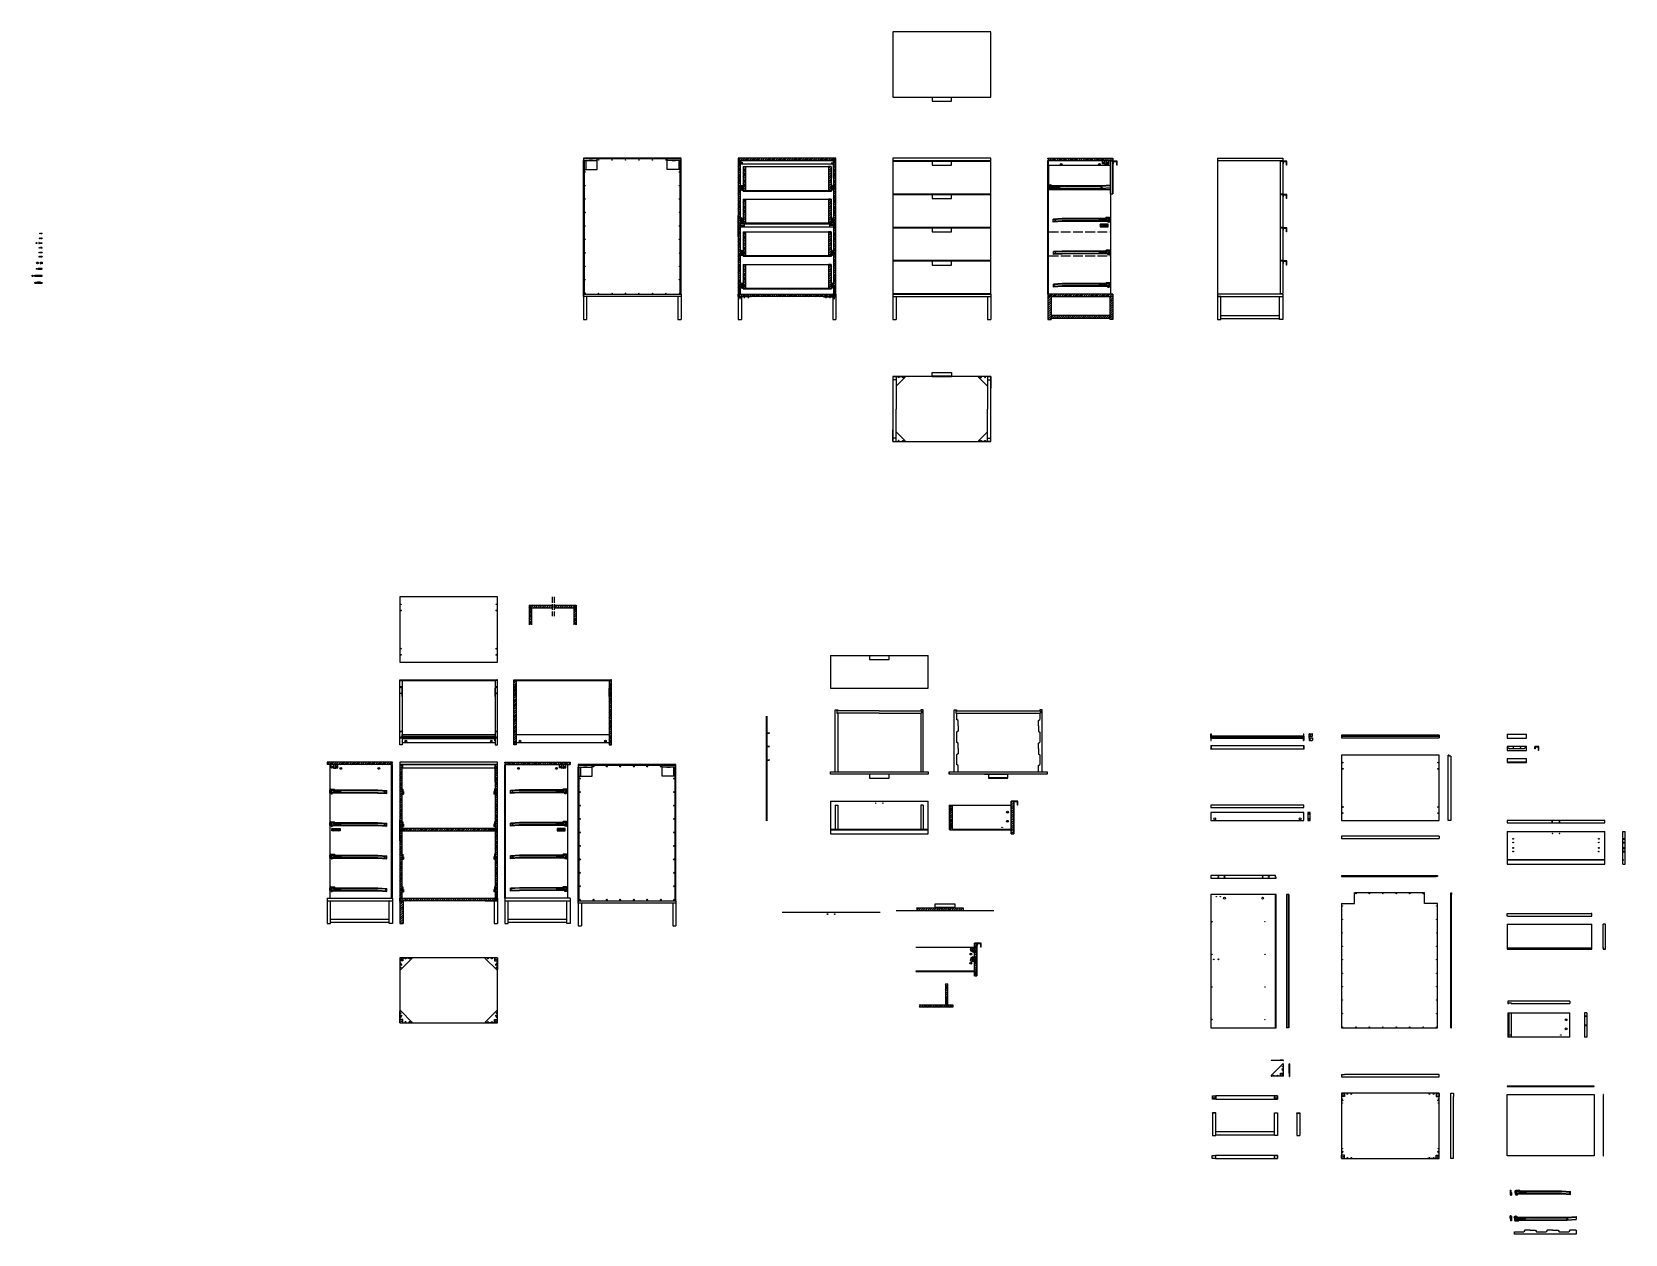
# Model space of a CAD drawing. Header units: centimetres. Extents: x 95 to 1072, y -88 to 650.
import ezdxf

# ---------------------------------------------------------------- set-up
doc = ezdxf.new("R2010")
doc.units = ezdxf.units.CM
doc.linetypes.add('ACAD_ISO02W100', pattern=[15, 12, -3])
for name, color, linetype in [('CAMPITURA', 253, 'Continuous'), ('filetto', 6, 'ACAD_ISO02W100'), ('mobile', 7, 'Continuous'), ('PROIEZIONI', 251, 'Continuous'), ('Viti', 90, 'Continuous')]:
    doc.layers.add(name, color=color, linetype=linetype)
pattern_1 = [(45, (-160.4864, 41.1599), (-0.6735192, 0.6735192), [])]

# ---------------------------------------------------------------- blocks, each defined once
blk = doc.blocks.new('drawer rail screw')
at = {"layer": 'filetto'}
for p, q in [((-0.85, 3.1), (-0.85, 0.15)), ((-0.85, 3.1), (-0.35, 3.1)), ((-0.85, 0.15), (-0.35, 0.15)), ((-0.35, 0.15), (-0.35, 3.1))]:
    blk.add_line(p, q, dxfattribs=at)
at = {"layer": 'Viti'}
for p, q in [((-1.01, 4.77), (-0.19, 4.77)), ((-1.01, 4.73), (-1.01, 4.77)), ((-0.19, 4.73), (-1.01, 4.73)), ((-1.01, 4.73), (-0.85, 4.57)), ((-0.35, 4.57), (-0.85, 4.57)), ((-0.85, 4.57), (-0.85, 3.27)), ((-0.85, 3.27), (-0.8, 3.1)), ((-0.85, 3.27), (-0.35, 3.27)), ((-0.8, 3.1), (-0.8, 0.15)), ((-0.8, 0.15), (-0.4, 0.15)), ((-0.35, 3.27), (-0.4, 3.1)), ((-0.4, 0.15), (-0.4, 3.1)), ((-0.19, 4.73), (-0.35, 4.57)), ((-0.35, 3.27), (-0.35, 4.57)), ((-0.19, 4.73), (-0.19, 4.77))]:
    blk.add_line(p, q, dxfattribs=at)
blk = doc.blocks.new('wood dowel')
at = {"layer": 'Viti'}
for p, q in [((-0.83, 2.74), (-0.91, 2.65)), ((-0.41, 2.65), (-0.91, 2.65)), ((-0.91, 2.65), (-0.91, 1.69)), ((-0.91, 1.69), (-0.91, 0.32)), ((-0.91, 0.32), (-0.41, 0.32)), ((-0.83, 0.24), (-0.91, 0.32)), ((-0.5, 2.74), (-0.83, 2.74)), ((-0.83, 2.57), (-0.83, 1.69)), ((-0.83, 1.69), (-0.83, 0.4)), ((-0.83, 0.24), (-0.5, 0.24)), ((-0.75, 2.57), (-0.75, 1.69)), ((-0.75, 1.69), (-0.75, 0.4)), ((-0.66, 2.57), (-0.66, 1.69)), ((-0.66, 1.69), (-0.66, 0.4)), ((-0.58, 2.57), (-0.58, 1.69)), ((-0.58, 1.69), (-0.58, 0.4)), ((-0.5, 2.74), (-0.41, 2.65)), ((-0.5, 2.57), (-0.5, 1.69)), ((-0.5, 1.69), (-0.5, 0.4)), ((-0.5, 0.24), (-0.41, 0.32)), ((-0.41, 1.69), (-0.41, 2.65)), ((-0.41, 0.32), (-0.41, 1.69))]:
    blk.add_line(p, q, dxfattribs=at)
blk = doc.blocks.new('guida cassetto')
for p, q in [((-33.5, 0.03), (-33.5, -1.28)), ((-32.22, 0.17), (-5.02, 0.2)), ((-32.16, 0.58), (-5.04, 0.6)), ((0.47, 0.96), (0.47, -0.88)), ((-33.08, -0.27), (-33.08, -0.88)), ((-33, -1.78), (-30.9, -1.78)), ((-32.78, -0.26), (-32.78, -0.83)), ((-32.58, -1.38), (-31.64, -1.38)), ((-32.53, -1.08), (-31.87, -1.08)), ((-30.65, -0.21), (-26.85, -0.21)), ((-30.52, -1.25), (-5.02, -1.25)), ((-30.43, -0.51), (-26.85, -0.51)), ((-30.35, -0.85), (-5.02, -0.85)), ((-26.7, -0.36), (-26.7, -0.36))]:
    blk.add_line(p, q)
at = {"linetype": 'ACAD_ISO02W100'}
for p, q in [((-32.46, 1.08), (-32.1, 1.08)), ((-32.1, 1.08), (-31.84, 0.58)), ((-5.04, 0.6), (0.47, 0.96)), ((-5.02, 0.2), (0.47, 0.56)), ((-31.49, -0.91), (-31.03, -0.38)), ((-31.26, -1.21), (-30.8, -0.68)), ((-31.02, -1.78), (-30.35, -0.85)), ((-30.9, -1.78), (-30.52, -1.25)), ((-5.05, -0.85), (0.47, -0.48)), ((-5.02, -1.25), (0.47, -0.88))]:
    blk.add_line(p, q, dxfattribs=at)
for centre, radius in [((-32.9, 0.48), 0.75), ((-32.9, 0.48), 0.5), ((-32.9, 0.48), 0.4), ((-32.9, 0.48), 0.1), ((0, 0), 0.117)]:
    blk.add_circle(centre, radius)
for centre, radius, start, end in [((-32.22, 0), 0.117, 184.87812, 104.84674), ((-33, -1.28), 0.5, 180, 270), ((-32.58, -0.88), 0.5, 180, 270), ((-32.53, -0.83), 0.25, 180, 270), ((-31.87, -0.58), 0.5, 270, 318.90566), ((-31.64, -0.88), 0.5, 270, 318.90566), ((-30.65, -0.71), 0.5, 90.00712, 138.90566), ((-30.43, -1.01), 0.5, 90.00712, 138.90566), ((-26.85, -0.36), 0.15, 0, 90.00712), ((-26.85, -0.36), 0.15, 270.00712, 0)]:
    blk.add_arc(centre, radius, start, end)

msp = doc.modelspace()

# ---------------------------------------------------------------- hatches: boundary and pattern name
at = {"layer": 'CAMPITURA'}
h = msp.add_hatch(dxfattribs=at)
h.set_pattern_fill('ANSI31', color=256, scale=0.3)
h.paths.add_polyline_path([(529.52, 530.93), (529.52, 571.06), (528.02, 571.06), (528.02, 489.06), (529.52, 489.06)])
h.paths.add_polyline_path([(588.02, 571.06), (586.52, 571.06), (586.52, 569.86), (586.52, 560.25), (586.52, 530.83), (586.52, 489.06), (588.02, 489.06)])
h.paths.add_polyline_path([(588.02, 572.56), (528.02, 572.56), (528.02, 571.06), (529.52, 571.06), (586.52, 571.06), (588.02, 571.06)])
h = msp.add_hatch(dxfattribs=at)
h.set_pattern_fill('ANSI31', color=256, scale=0.3)
h.set_pattern_definition([(45, (-258.5579, 81.1599), (-0.6735192, 0.6735192), [])])
h.paths.add_polyline_path([(531.02, 552.56), (532.52, 552.56), (532.52, 567.36), (531.02, 567.36)])
h.paths.add_polyline_path([(585.02, 567.36), (583.52, 567.36), (583.52, 552.56), (585.02, 552.56)])
at = {"layer": 'CAMPITURA', "ltscale": 0.3}
h = msp.add_hatch(dxfattribs=at)
h.set_pattern_fill('ANSI31', color=256, scale=0.3)
h.set_pattern_definition([(45, (442.2007, 370.7655), (-0.6735192, 0.6735192), [])])
h.paths.add_polyline_path([(718.02, 572.56), (758.02, 572.56), (758.02, 571.06), (718.52, 571.06), (718.52, 572.06), (718.02, 572.06)])
at = {"layer": 'CAMPITURA'}
h = msp.add_hatch(dxfattribs=at)
h.set_pattern_fill('ANSI31', color=256, scale=0.2, angle=90)
h.set_pattern_definition([(135, (333.20066, 370.76545), (-0.4490128, -0.4490128), [])])
h.paths.add_polyline_path([(752.82, 569.06), (752.82, 568.96, 0.414214), (752.92, 568.86), (754.12, 568.86, 0.414214), (754.22, 568.96), (754.22, 571.06), (754.02, 571.06), (754.02, 569.16, -0.414214), (753.92, 569.06), (753.12, 569.06, -0.414214), (753.02, 569.16), (753.02, 571.06), (752.82, 571.06)])
h = msp.add_hatch(dxfattribs=at)
h.set_pattern_fill('ANSI31', color=256, scale=0.3)
h.set_pattern_definition([(45, (-154.16575, 388.9557), (-0.6735192, 0.6735192), [])])
h.paths.add_polyline_path([(585.02, 552.56), (539.56, 552.56), (531.02, 552.56), (531.02, 552.36), (539.56, 552.36), (585.02, 552.36)])
h = msp.add_hatch(dxfattribs=at)
h.set_pattern_fill('ANSI31', color=256, scale=0.3)
h.set_pattern_definition([(45, (-258.5579, 61.1599), (-0.6735192, 0.6735192), [])])
h.paths.add_polyline_path([(531.02, 532.56), (532.52, 532.56), (532.52, 547.36), (531.02, 547.36)])
h.paths.add_polyline_path([(585.02, 547.36), (583.52, 547.36), (583.52, 532.56), (585.02, 532.56)])
h = msp.add_hatch(dxfattribs=at)
h.set_pattern_fill('ANSI31', color=256, scale=0.3)
h.set_pattern_definition([(45, (-154.16575, 368.9557), (-0.6735192, 0.6735192), [])])
h.paths.add_polyline_path([(585.02, 532.56), (539.56, 532.56), (531.02, 532.56), (531.02, 532.36), (539.56, 532.36), (585.02, 532.36)])
h = msp.add_hatch(dxfattribs=at)
h.set_pattern_fill('ANSI31', scale=0.2, angle=180)
h.set_pattern_definition([(225, (331.70066, 370.76545), (0.4490128, -0.4490128), [])])
h.paths.add_polyline_path([(750.12, 531.93), (750.12, 530.43), (755.12, 530.43), (755.12, 531.93)])
h = msp.add_hatch(dxfattribs=at)
h.set_pattern_fill('ANSI31', color=256, scale=0.3)
h.set_pattern_definition([(45, (-258.5579, 41.1599), (-0.6735192, 0.6735192), [])])
h.paths.add_polyline_path([(531.02, 512.56), (532.52, 512.56), (532.52, 527.36), (531.02, 527.36)])
h.paths.add_polyline_path([(585.02, 527.36), (583.52, 527.36), (583.52, 512.56), (585.02, 512.56)])
h = msp.add_hatch(dxfattribs=at)
h.set_pattern_fill('ANSI31', color=256, scale=0.3)
h.set_pattern_definition([(45, (-154.16575, 348.9557), (-0.6735192, 0.6735192), [])])
h.paths.add_polyline_path([(585.02, 512.56), (539.56, 512.56), (531.02, 512.56), (531.02, 512.36), (539.56, 512.36), (585.02, 512.36)])
h = msp.add_hatch(dxfattribs=at)
h.set_pattern_fill('ANSI31', color=256, scale=0.3)
h.set_pattern_definition([(45, (-258.5579, 21.1599), (-0.6735192, 0.6735192), [])])
h.paths.add_polyline_path([(531.02, 492.56), (532.52, 492.56), (532.52, 507.36), (531.02, 507.36)])
h.paths.add_polyline_path([(585.02, 507.36), (583.52, 507.36), (583.52, 492.56), (585.02, 492.56)])
h = msp.add_hatch(dxfattribs=at)
h.set_pattern_fill('ANSI31', color=256, scale=0.3)
h.paths.add_polyline_path([(588.02, 489.06), (528.02, 489.06), (528.02, 487.56), (528.12, 487.56), (528.12, 487.46), (529.92, 487.46), (529.92, 487.56), (586.12, 487.56), (586.12, 487.46), (587.92, 487.46), (587.92, 487.56)])
h = msp.add_hatch(dxfattribs=at)
h.set_pattern_fill('ANSI31', color=256, scale=0.3)
h.set_pattern_definition([(45, (-154.16575, 328.9557), (-0.6735192, 0.6735192), [])])
h.paths.add_polyline_path([(585.02, 492.56), (539.56, 492.56), (531.02, 492.56), (531.02, 492.36), (539.56, 492.36), (585.02, 492.36)])
h = msp.add_hatch(dxfattribs=at)
h.set_pattern_fill('ANSI31', color=256, scale=0.3)
h.set_pattern_definition(pattern_1)
h.paths.add_polyline_path([(758.02, 487.56), (758.02, 489.06), (718.02, 489.06), (718.02, 487.56)])
h = msp.add_hatch(dxfattribs=at)
h.set_pattern_fill('ANSI31', color=256, scale=0.3)
h.set_pattern_definition(pattern_1)
h.paths.add_polyline_path([(720.02, 487.56), (718.02, 487.56), (718.02, 473.56), (720.02, 473.56)])
h.paths.add_polyline_path([(756.02, 476.06), (720.02, 476.06), (720.02, 474.06), (756.02, 474.06)])
h.paths.add_polyline_path([(758.02, 487.56), (756.02, 487.56), (756.02, 473.56), (758.02, 473.56)])
at = {"layer": 'CAMPITURA', "linetype": 'ACAD_ISO02W100'}
h = msp.add_hatch(dxfattribs=at)
h.set_pattern_fill('ANSI31', color=256, scale=0.3)
h.set_pattern_definition([(45, (0, 12.8757), (-0.6735192, 0.6735192), [])])
h.paths.add_polyline_path([(414.99, 298.08), (428.66, 298.08), (428.66, 296.58), (428.16, 296.58), (428.16, 297.5), (428.07, 297.58), (427.74, 297.58), (427.66, 297.5), (427.66, 296.58), (414.99, 296.58)])
h.paths.add_polyline_path([(427.16, 296.58), (427.66, 296.58), (427.66, 296.38), (427.66, 295.17), (427.74, 295.08), (428.07, 295.08), (428.16, 295.17), (428.16, 296.38), (428.16, 296.58), (428.66, 296.58), (428.66, 286.15), (427.16, 286.15)])
h.paths.add_polyline_path([(399.75, 298.08), (413.78, 298.08), (413.78, 296.58), (400.75, 296.58), (400.75, 297.39), (400.7, 297.39), (400.62, 297.47), (400.39, 297.47), (400.3, 297.39), (400.25, 297.39), (400.25, 296.58), (399.75, 296.58)])
edge = h.paths.add_edge_path(flags=17)
edge.add_line((400.85, 296.58), (401.25, 296.58))
edge.add_line((401.25, 296.58), (401.25, 294.83))
edge.add_line((401.25, 294.83), (401.04, 294.83))
edge.add_line((401.04, 294.83), (400.88, 294.83))
edge.add_line((400.88, 294.83), (400.88, 294.3))
edge.add_arc((400.87, 294.3), 0.019, 270, 360, ccw=False)
edge.add_line((400.87, 294.28), (400.8, 294.28))
edge.add_line((400.8, 294.28), (400.8, 294.3))
edge.add_line((400.8, 294.3), (400.65, 294.3))
edge.add_line((400.65, 294.3), (400.65, 294.7))
edge.add_line((400.65, 294.7), (400.85, 294.7))
edge.add_line((400.85, 294.7), (400.85, 296.58))
h.paths.add_polyline_path([(399.75, 296.58), (400.15, 296.58), (400.15, 294.75), (400.04, 294.75), (400.04, 293.73), (401.04, 293.73), (401.25, 293.73), (401.25, 286.15), (399.75, 286.15)])
at = {"layer": 'CAMPITURA'}
h = msp.add_hatch(dxfattribs=at)
h.set_pattern_fill('ANSI31', color=256, scale=0.3)
h.paths.add_polyline_path([(391.84, 251.88), (390.84, 251.88), (390.84, 252.38), (390.34, 252.38), (390.34, 212.38), (391.84, 212.38)])
h.paths.add_polyline_path([(390.84, 244.08, -1), (391.34, 244.08, -1)], flags=16)
h.paths.add_polyline_path([(390.93, 244.08, -1), (391.26, 244.08, -1)], flags=0)
h.paths.add_polyline_path([(390.69, 247.88, -1), (391.49, 247.88, -1)], flags=16)
h.paths.add_polyline_path([(391.02, 247.75), (390.94, 247.88), (391.02, 248.02), (391.17, 248.02), (391.25, 247.88), (391.17, 247.75)], flags=0)
h = msp.add_hatch(dxfattribs=at)
h.set_pattern_fill('ANSI31', color=256, scale=0.3)
h.paths.add_polyline_path([(450.34, 252.38), (449.84, 252.38), (449.84, 251.88), (448.84, 251.88), (448.84, 212.38), (450.34, 212.38)])
h.paths.add_polyline_path([(449.34, 244.08, -1), (449.84, 244.08, -1)], flags=16)
h.paths.add_polyline_path([(449.43, 244.08, -1), (449.76, 244.08, -1)], flags=0)
h.paths.add_polyline_path([(449.19, 247.88, -1), (449.99, 247.88, -1)], flags=16)
h.paths.add_polyline_path([(449.67, 247.75), (449.52, 247.75), (449.44, 247.88), (449.52, 248.02), (449.67, 248.02), (449.75, 247.88)], flags=0)
at = {"layer": 'CAMPITURA', "ltscale": 0.3}
h = msp.add_hatch(dxfattribs=at)
h.set_pattern_fill('ANSI31', color=256, scale=0.3)
h.paths.add_polyline_path([(315.82, 201.8), (275.82, 201.8), (275.82, 200.3), (315.32, 200.3), (315.32, 201.3), (315.82, 201.3)])
at = {"layer": 'CAMPITURA'}
h = msp.add_hatch(dxfattribs=at)
h.set_pattern_fill('ANSI31', color=256, scale=0.3, angle=90)
h.set_pattern_definition([(135, (478.8401, -232.4821), (-0.6735192, -0.6735192), [])])
h.paths.add_polyline_path([(281.02, 198.3), (281.02, 198.2, -0.414214), (280.92, 198.1), (279.72, 198.1, -0.414214), (279.62, 198.2), (279.62, 200.3), (279.82, 200.3), (279.82, 198.4, 0.414214), (279.92, 198.3), (280.72, 198.3, 0.414214), (280.82, 198.4), (280.82, 200.3), (281.02, 200.3)])
h = msp.add_hatch(dxfattribs=at)
h.set_pattern_fill('ANSI31', color=256, scale=0.3)
h.paths.add_polyline_path([(321.82, 200.3), (320.32, 200.3), (320.32, 120.98, -0.076946), (321.82, 121.9), (321.82, 160.17), (320.82, 160.17), (320.82, 160.67), (321.82, 160.67)])
h.paths.add_polyline_path([(321.82, 121.9, 0.076946), (320.32, 120.98), (320.32, 118.3), (321.82, 118.3)])
h = msp.add_hatch(dxfattribs=at)
h.set_pattern_fill('ANSI31', color=256, scale=0.3)
edge = h.paths.add_edge_path()
edge.add_arc((378.82, 198.95), 5.18, 270, 286.82099)
edge.add_line((380.32, 193.99), (380.32, 200.3))
edge.add_line((380.32, 200.3), (378.82, 200.3))
edge.add_line((378.82, 200.3), (378.82, 199.1))
edge.add_line((378.82, 199.1), (379.37, 199.1))
edge.add_line((379.37, 199.1), (379.42, 199.05))
edge.add_line((379.42, 199.05), (379.42, 198.95))
edge.add_line((379.42, 198.95), (379.42, 198.85))
edge.add_line((379.42, 198.85), (379.37, 198.8))
edge.add_line((379.37, 198.8), (378.82, 198.8))
edge.add_line((378.82, 198.8), (378.82, 193.76))
at = {"layer": 'CAMPITURA', "ltscale": 0.3}
h = msp.add_hatch(dxfattribs=at)
h.set_pattern_fill('ANSI31', color=256, scale=0.3)
h.set_pattern_definition([(45, (109, 0), (-0.6735192, 0.6735192), [])])
h.paths.add_polyline_path([(384.82, 201.8), (424.82, 201.8), (424.82, 200.3), (385.32, 200.3), (385.32, 201.3), (384.82, 201.3)])
at = {"layer": 'CAMPITURA'}
h = msp.add_hatch(dxfattribs=at)
h.set_pattern_fill('ANSI31', color=256, scale=0.2, angle=90)
h.paths.add_polyline_path([(419.62, 198.3), (419.62, 198.2, 0.414214), (419.72, 198.1), (420.92, 198.1, 0.414214), (421.02, 198.2), (421.02, 200.3), (420.82, 200.3), (420.82, 198.4, -0.414214), (420.72, 198.3), (419.92, 198.3, -0.414214), (419.82, 198.4), (419.82, 200.3), (419.62, 200.3)])
h = msp.add_hatch(dxfattribs=at)
h.set_pattern_fill('ANSI31', color=256, scale=0.3)
edge = h.paths.add_edge_path()
edge.add_arc((379.58, 194.71), 0.78, 18.00431, 166.12813)
edge.add_line((378.82, 194.89), (378.82, 160.72))
edge.add_line((378.82, 160.72), (378.82, 160.62))
edge.add_line((378.82, 160.62), (379.62, 160.62))
edge.add_line((379.62, 160.62), (379.71, 160.53))
edge.add_line((379.71, 160.53), (379.71, 160.3))
edge.add_line((379.71, 160.3), (379.62, 160.22))
edge.add_line((379.62, 160.22), (378.82, 160.22))
edge.add_line((378.82, 160.22), (378.82, 160.12))
edge.add_line((378.82, 160.12), (378.82, 160.07))
edge.add_line((378.82, 160.07), (378.82, 155.25))
edge.add_arc((378.38, 160.42), 5.18, 274.84386, 291.9516)
edge.add_line((380.32, 155.61), (380.32, 194.95))
h = msp.add_hatch(dxfattribs=at)
h.set_pattern_fill('ANSI31', color=256, scale=0.3)
h.set_pattern_definition([(45, (-34.6209, -5.0602), (-0.6735192, 0.6735192), [])])
h.paths.add_polyline_path([(697.1, 177.85), (695.6, 177.85), (695.6, 158.55), (695.6, 158.35), (695.6, 157.85), (697.1, 157.85)])
h = msp.add_hatch(dxfattribs=at)
h.set_pattern_fill('ANSI31', color=256, scale=0.3)
h.set_pattern_definition([(45, (-33.8931, 24.9398), (-0.6735192, 0.6735192), [])])
h.paths.add_polyline_path([(659.6, 175.35), (658.1, 175.35), (658.1, 160.03), (659.6, 160.03), (659.6, 160.35), (659.1, 160.35), (659.1, 160.55), (659.6, 160.55)])
h = msp.add_hatch(dxfattribs=at)
h.set_pattern_fill('ANSI31', scale=0.2, angle=180)
h.set_pattern_definition([(225, (1.5, -2e-13), (0.4490128, -0.4490128), [])])
h.paths.add_polyline_path([(278.71, 161.17), (278.71, 159.67), (283.71, 159.67), (283.71, 161.17)])
h = msp.add_hatch(dxfattribs=at)
h.set_pattern_fill('ANSI31', color=256, scale=0.3)
h.paths.add_polyline_path([(375.97, 160.95), (375.97, 161.17), (372.53, 161.17), (321.82, 161.17), (321.82, 160.67), (323.24, 160.67), (323.32, 160.58), (323.32, 160.25), (323.24, 160.17), (321.82, 160.17), (321.82, 159.67), (378.82, 159.67), (378.82, 160.07), (376.98, 160.07), (376.98, 159.95), (375.97, 159.95)])
h = msp.add_hatch(dxfattribs=at)
h.set_pattern_fill('ANSI31', scale=0.2, angle=180)
h.set_pattern_definition([(225, (-1.5, -2e-13), (0.4490128, -0.4490128), [])])
h.paths.add_polyline_path([(416.92, 161.17), (416.92, 159.67), (421.92, 159.67), (421.92, 161.17)])
h = msp.add_hatch(dxfattribs=at)
h.set_pattern_fill('ANSI31', color=256, scale=0.3)
h.set_pattern_definition([(45, (-97.5794, -3.0602), (-0.6735192, 0.6735192), [])])
h.paths.add_polyline_path([(641.6, 160.55), (596.14, 160.55), (587.6, 160.55), (587.6, 160.35), (596.14, 160.35), (641.6, 160.35)])
h = msp.add_hatch(dxfattribs=at)
h.set_pattern_fill('ANSI31', color=256, scale=0.3)
h.set_pattern_definition([(45, (-34.6209, -3.0602), (-0.6735192, 0.6735192), [])])
h.paths.add_polyline_path([(696.1, 160.55), (659.1, 160.55), (658.6, 160.55), (658.6, 160.35), (659.1, 160.35), (696.1, 160.35)])
h = msp.add_hatch(dxfattribs=at)
h.set_pattern_fill('ANSI31', color=256, scale=0.3)
edge = h.paths.add_edge_path()
edge.add_arc((377.08, 158.96), 4.39, 293.27162, 317.47674, ccw=False)
edge.add_line((378.82, 154.93), (378.82, 118.3))
edge.add_line((378.82, 118.3), (379.37, 118.3))
edge.add_line((379.37, 118.3), (379.42, 118.46))
edge.add_line((379.42, 118.46), (379.37, 118.46))
edge.add_line((379.37, 118.46), (379.37, 121.41))
edge.add_line((379.37, 121.41), (379.87, 121.41))
edge.add_line((379.87, 121.41), (379.87, 118.46))
edge.add_line((379.87, 118.46), (379.82, 118.46))
edge.add_line((379.82, 118.46), (379.87, 118.3))
edge.add_line((379.87, 118.3), (380.32, 118.3))
edge.add_line((380.32, 118.3), (380.32, 155.99))
edge = h.paths.add_edge_path()
edge.add_line((379.37, 118.3), (378.82, 118.3))
edge.add_line((378.82, 118.3), (375.45, 118.3))
edge.add_arc((379.62, 118.3), 4.17, 180, 201.0786)
edge.add_line((375.73, 116.8), (379.21, 116.8))
edge.add_line((379.21, 116.8), (379.21, 116.83))
edge.add_line((379.21, 116.83), (379.37, 117))
edge.add_line((379.37, 117), (379.37, 118.3))
h.paths.add_polyline_path([(380.32, 118.3), (379.87, 118.3), (379.87, 117), (380.03, 116.83), (380.03, 116.8), (380.32, 116.8)])
h = msp.add_hatch(dxfattribs=at)
h.set_pattern_fill('ANSI31', color=256, scale=0.3)
h.paths.add_polyline_path([(329.53, 118.3), (320.32, 118.3), (320.32, 116.8), (326.34, 116.8), (326.34, 117.35), (326.37, 117.35), (326.42, 117.4), (326.52, 117.4), (326.62, 117.4), (326.7, 117.35), (326.7, 116.8), (329.79, 116.8, 0.066422)])
h.paths.add_polyline_path([(322.32, 116.3), (322.32, 116.6), (322.22, 116.6), (322.22, 116.5), (321.48, 116.5), (321.44, 116.46), (321.49, 116.44), (321.44, 116.4), (321.49, 116.38), (321.44, 116.34), (321.49, 116.32), (321.44, 116.28), (321.49, 116.26), (321.44, 116.22), (321.49, 116.2), (321.44, 116.16), (321.49, 116.14), (321.44, 116.1), (321.49, 116.08), (321.44, 116.04), (321.49, 116.03), (321.44, 115.98), (321.49, 115.97), (321.44, 115.92), (321.49, 115.91), (321.44, 115.86), (321.49, 115.85), (321.44, 115.8), (321.44, 115.78, -0.414225), (321.42, 115.76), (321.21, 115.76, -0.397078), (321.19, 115.78), (321.19, 115.78), (321.15, 115.8), (321.19, 115.84), (321.15, 115.86), (321.19, 115.9), (321.15, 115.92), (321.19, 115.96), (321.15, 115.98), (321.19, 116.02), (321.15, 116.04), (321.19, 116.08), (321.15, 116.1), (321.19, 116.14), (321.15, 116.16), (321.19, 116.2), (321.15, 116.22), (321.19, 116.26), (321.15, 116.28), (321.19, 116.32), (321.15, 116.34), (321.19, 116.38), (321.15, 116.39), (321.19, 116.44), (321.15, 116.45), (321.19, 116.5), (321.19, 116.5), (320.42, 116.5), (320.42, 116.6), (320.32, 116.6), (320.32, 116.3), (320.32, 112.21, 0.100278), (322.32, 111.11)])
h.paths.add_polyline_path([(327.89, 116.8), (326.7, 116.8), (326.67, 116.8), (326.77, 116.6), (327.89, 116.6)])
h.paths.add_polyline_path([(321.19, 116.62), (321.15, 116.63), (321.19, 116.68), (321.19, 116.7), (321.09, 116.8), (320.32, 116.8), (320.32, 116.6), (320.42, 116.6), (320.42, 116.5), (321.19, 116.5), (321.15, 116.51), (321.19, 116.56), (321.15, 116.57)])
h.paths.add_polyline_path([(324.17, 116.8), (324.27, 116.6), (326.27, 116.6), (326.37, 116.8)])
h = msp.add_hatch(dxfattribs=at)
h.set_pattern_fill('ANSI31', color=256, scale=0.3)
h.paths.add_polyline_path([(379.37, 118.3), (320.32, 118.3), (320.32, 116.8), (320.42, 116.8), (320.42, 116.7), (321.19, 116.7), (321.09, 116.8), (321.54, 116.8), (321.44, 116.7), (322.22, 116.7), (322.22, 116.8), (323.84, 116.8), (323.84, 117.35), (323.87, 117.35), (323.92, 117.4), (324.02, 117.4), (324.12, 117.4), (324.2, 117.35), (324.2, 116.8), (326.34, 116.8), (326.34, 117.35), (326.37, 117.35), (326.42, 117.4), (326.52, 117.4), (326.62, 117.4), (326.7, 117.35), (326.7, 116.8), (379.21, 116.8), (379.21, 116.83), (379.37, 117)])
h = msp.add_hatch(dxfattribs=at)
h.set_pattern_fill('ANSI31', color=256, scale=0.3)
h.paths.add_polyline_path([(322.32, 111.11, -0.100278), (320.32, 112.21), (320.32, 102.8), (322.32, 102.8)])
h = msp.add_hatch(dxfattribs=at)
h.set_pattern_fill('ANSI31', color=256, scale=0.3)
h.paths.add_polyline_path([(652.69, 112.04, -0.794829), (652.69, 112.08, -0.794829), (652.69, 112.13, -0.794829), (652.69, 112.18, -0.794829), (652.69, 112.22, -0.794829), (652.69, 112.27, -0.794829), (652.69, 112.31), (652.7, 112.32, -0.459653), (652.67, 112.33), (637.61, 112.33), (637.61, 110.83), (652.65, 110.83), (652.65, 111.78), (652.67, 111.78, -0.383287), (652.69, 111.81, -0.794829), (652.69, 111.85, -0.794829), (652.69, 111.9, -0.794829), (652.69, 111.94, -0.794829), (652.69, 111.99, -0.794829)])
h.paths.add_polyline_path([(657.04, 111.78), (657.06, 111.78, -0.38328), (657.07, 111.81, -0.794829), (657.07, 111.85, -0.794829), (657.07, 111.9, -0.794829), (657.07, 111.94, -0.794829), (657.07, 111.99, -0.794829), (657.07, 112.04, -0.794829), (657.07, 112.08, -0.794829), (657.07, 112.13, -0.794829), (657.07, 112.18, -0.794829), (657.07, 112.22, -0.794829), (657.07, 112.27, -0.794829), (657.07, 112.31), (657.09, 112.32, -0.459653), (657.06, 112.33), (652.9, 112.33), (652.87, 112.33, -1.0868), (652.88, 112.28, -0.794829), (652.88, 112.24, -0.794829), (652.88, 112.19, -0.794829), (652.88, 112.15, -0.794829), (652.88, 112.1, -0.794829), (652.88, 112.05, -0.794829), (652.88, 112.01, -0.794829), (652.88, 111.96, -0.794829), (652.88, 111.91, -0.794829), (652.88, 111.87, -0.794829), (652.88, 111.82, -0.647487), (652.89, 111.78), (652.92, 111.78), (652.92, 110.83), (652.99, 110.83), (657.04, 110.83)])
h.paths.add_polyline_path([(666.19, 112.33), (657.27, 112.33, -0.891922), (657.27, 112.28, -0.794829), (657.27, 112.24, -0.794829), (657.27, 112.19, -0.794829), (657.27, 112.15, -0.794829), (657.27, 112.1, -0.794829), (657.27, 112.05, -0.794829), (657.27, 112.01, -0.794829), (657.27, 111.96, -0.794829), (657.27, 111.91, -0.794829), (657.27, 111.87, -0.794829), (657.27, 111.82, -0.647308), (657.28, 111.78), (657.31, 111.78), (657.31, 110.83), (666.19, 110.83)])
h = msp.add_hatch(dxfattribs=at)
h.set_pattern_fill('ANSI31', color=256, scale=0.3)
h.set_pattern_definition([(45, (6.3907, -8.0754), (-0.6735192, 0.6735192), [])])
h.paths.add_polyline_path([(652.69, 112.5), (652.69, 112.53), (650.48, 112.53), (650.48, 112.33), (652.67, 112.33, -0.418223), (652.69, 112.36, -0.794829), (652.69, 112.41, -0.794829), (652.69, 112.45, -0.795541)])
h.paths.add_polyline_path([(657.07, 112.45, -0.795541), (657.07, 112.5), (657.07, 112.53), (656.98, 112.53), (652.99, 112.53), (652.99, 112.53), (652.88, 112.53), (652.88, 112.52, -0.794829), (652.88, 112.47, -0.794829), (652.88, 112.42, -0.794829), (652.88, 112.38, -0.741029), (652.89, 112.33), (657.06, 112.33, -0.418223), (657.07, 112.36, -0.794829), (657.07, 112.41, -0.794829)])
h.paths.add_polyline_path([(659.48, 112.53), (657.37, 112.53), (657.37, 112.53), (657.27, 112.53), (657.27, 112.52, -0.794829), (657.27, 112.47, -0.794829), (657.27, 112.42, -0.794829), (657.27, 112.38, -0.741029), (657.28, 112.33), (659.48, 112.33)])
h = msp.add_hatch(dxfattribs=at)
h.set_pattern_fill('ANSI31', color=256, scale=0.3)
h.set_pattern_definition([(45, (-57.1312, -92.1706), (-0.6735192, 0.6735192), [])])
h.paths.add_polyline_path([(674.59, 90.74), (673.09, 90.74), (673.09, 71.44), (673.09, 71.24), (673.09, 70.74), (674.59, 70.74)])
h = msp.add_hatch(dxfattribs=at)
h.set_pattern_fill('ANSI31', color=256, scale=0.3)
h.set_pattern_definition([(45, (-56.9034, -92.1706), (-0.6735192, 0.6735192), [])])
h.paths.add_polyline_path([(673.09, 87.53), (671.54, 87.91), (670.45, 87.26), (670.73, 85.98), (672.24, 85.21), (673.09, 85.51), (673.09, 85.99), (673.05, 85.99), (671.67, 85.99), (671.59, 86.07), (671.59, 86.4), (671.67, 86.49), (673.05, 86.49), (673.09, 86.49)])
h.paths.add_polyline_path([(673.09, 81.92), (672.05, 82.34), (670.72, 81.65), (670.45, 80.07), (671.75, 79.55), (673.09, 79.73), (673.09, 80.39), (673.05, 80.39), (671.67, 80.39), (671.59, 80.47), (671.59, 80.8), (671.67, 80.89), (673.05, 80.89), (673.09, 80.89)])
h = msp.add_hatch(dxfattribs=at)
h.set_pattern_fill('ANSI31', color=256, scale=0.3)
h.set_pattern_definition([(45, (-57.1312, -90.1706), (-0.6735192, 0.6735192), [])])
h.paths.add_polyline_path([(673.59, 73.44), (636.59, 73.44), (636.09, 73.44), (636.09, 73.24), (636.59, 73.24), (673.59, 73.24)])
h = msp.add_hatch(dxfattribs=at)
h.set_pattern_fill('ANSI31', color=256, scale=0.3)
h.set_pattern_definition([(45, (-93.84785, -145.2017), (-0.6735192, 0.6735192), [])])
h.paths.add_polyline_path([(656.7, 65.71), (655.2, 65.71), (655.2, 55.79), (655.42, 55.79), (656.42, 55.79), (656.42, 54.78), (656.3, 54.78), (656.3, 52.94), (656.7, 52.94)])
h.paths.add_polyline_path([(655.6, 54.82), (655.8, 54.82), (655.8, 55.22), (655.65, 55.22), (655.59, 55.24, 0.414214), (655.57, 55.22), (655.57, 54.69), (655.42, 54.69), (655.2, 54.69), (655.2, 52.94), (655.6, 52.94)], flags=17)
h.paths.add_polyline_path([(655.7, 52.94), (639.15, 52.94), (639.15, 51.44), (659.7, 51.44), (659.7, 52.94), (656.2, 52.94), (656.2, 52.13), (656.15, 52.13), (656.07, 52.05), (655.83, 52.05), (655.75, 52.13), (655.7, 52.13)])
at = {"layer": 'mobile'}
h = msp.add_hatch(dxfattribs=at)
h.set_pattern_fill('ANSI31', color=256, scale=0.3)
h.paths.add_polyline_path([(378.82, 200.3), (378.62, 200.3), (378.62, 199.2), (378.82, 199.1)])
h.paths.add_polyline_path([(378.82, 198.8), (378.62, 198.7), (378.62, 198.3), (378.82, 198.3)])
h = msp.add_hatch(dxfattribs=at)
h.set_pattern_fill('ANSI31', color=256, scale=0.3)
h.paths.add_polyline_path([(378.82, 161.17), (377.07, 161.17), (377.07, 160.95), (377.07, 160.8), (376.53, 160.8, 0.414214), (376.51, 160.78), (376.51, 160.72), (376.54, 160.72), (376.54, 160.57), (376.94, 160.57), (376.94, 160.77), (378.82, 160.77)])
h = msp.add_hatch(dxfattribs=at)
h.set_pattern_fill('ANSI31', color=256, scale=0.3)
h.paths.add_polyline_path([(380.32, 116.6), (380.32, 116.8), (376.67, 116.8), (376.67, 116.6)])

# ---------------------------------------------------------------- linework, layer by layer
msp.add_line((964.34, 205.52), (964.34, 206.02))
at = {"layer": 'filetto'}
for p, q in [((100.19, 526.46), (100.74, 526.46)), ((100.19, 526.21), (100.19, 526.46)), ((100.19, 526.21), (100.74, 526.21)), ((100.19, 523.5), (100.74, 523.5)), ((100.19, 523.32), (100.19, 523.5)), ((100.19, 523.32), (100.19, 523.14)), ((100.19, 523.14), (100.74, 523.14)), ((100.74, 526.21), (100.74, 526.46)), ((100.74, 523.32), (100.74, 523.5)), ((100.74, 523.32), (100.74, 523.14)), ((99.91, 496.28), (99.91, 495.68)), ((99.91, 496.23), (100.71, 496.23)), ((99.91, 495.73), (100.71, 495.73)), ((100.71, 495.73), (100.71, 496.23)), ((400.25, 296.58), (400.25, 297.39)), ((400.75, 297.39), (400.25, 297.39)), ((400.75, 296.58), (400.75, 297.39)), ((378.82, 199.13), (379.37, 199.13)), ((378.82, 198.77), (379.37, 198.77)), ((379.37, 198.77), (379.37, 199.13)), ((322.12, 183.61), (321.57, 183.61)), ((321.57, 183.61), (321.57, 183.36)), ((322.12, 183.36), (321.57, 183.36)), ((322.12, 183.61), (322.12, 183.36)), ((378.52, 183.61), (379.07, 183.61)), ((378.52, 183.61), (378.52, 183.36)), ((378.52, 183.36), (379.07, 183.36)), ((379.07, 183.61), (379.07, 183.36)), ((322.12, 163.61), (321.57, 163.61)), ((321.57, 163.61), (321.57, 163.36)), ((322.12, 163.36), (321.57, 163.36)), ((322.12, 163.61), (322.12, 163.36)), ((378.52, 163.61), (379.07, 163.61)), ((378.52, 163.61), (378.52, 163.36)), ((378.52, 163.36), (379.07, 163.36)), ((378.82, 160.67), (379.62, 160.67)), ((378.82, 160.17), (379.62, 160.17)), ((379.07, 163.61), (379.07, 163.36)), ((379.62, 160.67), (379.62, 160.17)), ((322.12, 143.61), (321.57, 143.61)), ((321.57, 143.61), (321.57, 143.36)), ((322.12, 143.36), (321.57, 143.36)), ((322.12, 143.61), (322.12, 143.36)), ((378.52, 143.61), (379.07, 143.61)), ((378.52, 143.61), (378.52, 143.36)), ((378.52, 143.36), (379.07, 143.36)), ((379.07, 143.61), (379.07, 143.36)), ((322.12, 123.61), (321.57, 123.61)), ((321.57, 123.61), (321.57, 123.36)), ((322.12, 123.36), (321.57, 123.36)), ((322.12, 123.61), (322.12, 123.36)), ((323.84, 116.8), (323.84, 117.35)), ((324.02, 117.35), (323.84, 117.35)), ((324.02, 117.35), (324.2, 117.35)), ((324.2, 116.8), (324.2, 117.35)), ((326.34, 116.8), (326.34, 117.35)), ((326.52, 117.35), (326.34, 117.35)), ((326.52, 117.35), (326.7, 117.35)), ((326.7, 116.8), (326.7, 117.35)), ((378.52, 123.61), (379.07, 123.61)), ((378.52, 123.61), (378.52, 123.36)), ((378.52, 123.36), (379.07, 123.36)), ((379.07, 123.61), (379.07, 123.36)), ((379.37, 121.41), (379.37, 118.46)), ((379.87, 121.41), (379.37, 121.41)), ((379.87, 118.46), (379.37, 118.46)), ((379.87, 118.46), (379.87, 121.41)), ((324.02, 116.8), (323.84, 116.8)), ((324.02, 116.8), (324.2, 116.8)), ((326.52, 116.8), (326.34, 116.8)), ((326.52, 116.8), (326.7, 116.8)), ((655.7, 52.94), (655.7, 52.13)), ((655.7, 52.13), (656.2, 52.13)), ((656.2, 52.94), (656.2, 52.13))]:
    msp.add_line(p, q, dxfattribs=at)
at = {"layer": 'mobile'}
for p, q in [((647.02, 610.06), (647.02, 607.56)), ((647.02, 607.56), (659.02, 607.56)), ((659.02, 607.56), (659.02, 610.06)), ((493.02, 572.56), (433.02, 572.56)), ((433.02, 572.56), (433.02, 571.06)), ((493.02, 572.06), (433.02, 572.06)), ((433.02, 489.06), (433.02, 571.06)), ((433.02, 571.06), (433.52, 571.06)), ((433.52, 571.06), (433.52, 489.06)), ((433.52, 571.06), (441.52, 571.06)), ((434.52, 571.06), (434.52, 565.56)), ((438.52, 571.06), (436.52, 571.06)), ((441.52, 565.56), (441.52, 572.06)), ((484.52, 565.56), (484.52, 572.06)), ((492.52, 571.06), (484.52, 571.06)), ((487.52, 571.06), (489.52, 571.06)), ((491.52, 571.06), (491.52, 565.56)), ((492.52, 489.06), (492.52, 571.06)), ((493.02, 571.06), (492.52, 571.06)), ((493.02, 489.06), (493.02, 572.56)), ((588.02, 572.56), (528.02, 572.56)), ((528.02, 572.56), (528.02, 571.06)), ((588.02, 571.06), (528.02, 571.06)), ((528.02, 571.06), (528.02, 489.06)), ((529.52, 571.06), (529.52, 569.06)), ((529.52, 571.06), (586.52, 571.06)), ((529.52, 530.93), (529.52, 571.06)), ((529.52, 569.06), (586.52, 569.06)), ((586.52, 568.86), (529.52, 568.86)), ((529.72, 571.06), (529.72, 569.06)), ((531.02, 567.36), (531.02, 552.36)), ((531.02, 567.36), (532.52, 567.36)), ((532.52, 567.36), (532.52, 552.56)), ((532.52, 567.36), (583.52, 567.36)), ((583.52, 567.36), (583.52, 552.56)), ((585.02, 567.36), (583.52, 567.36)), ((585.02, 567.36), (585.02, 552.36)), ((586.32, 571.06), (586.32, 569.06)), ((586.52, 571.06), (586.52, 530.83)), ((586.52, 560.25), (586.52, 571.06)), ((586.52, 571.06), (586.52, 569.86)), ((586.52, 569.56), (586.52, 569.06)), ((586.52, 569.06), (586.52, 568.86)), ((586.52, 569.06), (586.52, 568.86)), ((588.02, 571.06), (588.02, 572.56)), ((588.02, 560.36), (588.02, 571.06)), ((588.02, 489.06), (588.02, 571.06)), ((683.02, 572.56), (623.02, 572.56)), ((623.02, 572.56), (623.02, 488.56)), ((683.02, 572.56), (623.02, 572.56)), ((623.02, 572.56), (623.02, 571.06)), ((623.02, 571.06), (683.02, 571.06)), ((623.02, 571.06), (683.02, 571.06)), ((623.02, 570.66), (683.02, 570.66)), ((653.02, 570.66), (647.02, 570.66)), ((647.02, 570.66), (647.02, 568.16)), ((647.02, 568.16), (659.02, 568.16)), ((659.02, 570.66), (653.02, 570.66)), ((659.02, 568.16), (659.02, 570.66)), ((683.02, 489.06), (683.02, 572.56)), ((718.02, 572.56), (758.02, 572.56)), ((718.02, 572.06), (718.02, 572.56)), ((718.52, 572.06), (718.02, 572.06)), ((718.02, 489.06), (718.02, 571.06)), ((718.02, 571.06), (758.02, 571.06)), ((718.52, 571.06), (718.52, 572.06)), ((718.52, 489.06), (718.52, 571.06)), ((718.52, 568.16), (737.77, 568.16)), ((718.52, 568.16), (718.52, 553.36)), ((737.77, 568.16), (756.52, 568.16)), ((751.52, 569.16), (751.52, 570.96)), ((753.02, 571.06), (751.62, 571.06)), ((752.82, 569.06), (751.62, 569.06)), ((752.82, 569.06), (752.82, 571.06)), ((752.82, 569.06), (752.82, 568.96)), ((754.12, 568.86), (752.92, 568.86)), ((753.02, 569.16), (753.02, 571.06)), ((753.92, 569.06), (753.12, 569.06)), ((754.02, 569.16), (754.02, 571.06)), ((754.02, 571.06), (755.42, 571.06)), ((754.22, 568.96), (754.22, 571.06)), ((754.22, 569.06), (755.42, 569.06)), ((755.52, 569.16), (755.52, 570.96)), ((756.52, 571.06), (756.52, 489.06)), ((760.52, 570.66), (756.52, 570.66)), ((756.52, 550.66), (756.52, 570.66)), ((758.02, 572.56), (758.02, 571.06)), ((758.02, 570.66), (758.02, 550.66)), ((758.02, 550.66), (758.02, 570.66)), ((758.22, 569.11), (758.02, 569.11)), ((758.22, 570.46), (760.32, 570.46)), ((758.22, 570.46), (758.22, 569.11)), ((760.32, 568.16), (760.32, 570.46)), ((760.52, 568.16), (760.32, 568.16)), ((760.52, 568.16), (760.52, 570.66)), ((822.24, 572.56), (862.24, 572.56)), ((822.24, 572.56), (822.24, 571.06)), ((822.24, 571.06), (862.24, 571.06)), ((822.24, 571.06), (822.24, 489.06)), ((860.74, 571.06), (860.74, 489.06)), ((860.74, 570.66), (862.24, 570.66)), ((862.24, 572.56), (862.24, 571.06)), ((862.24, 570.66), (862.24, 550.66)), ((864.74, 570.66), (862.24, 570.66)), ((862.44, 569.11), (862.24, 569.11)), ((862.44, 570.46), (864.54, 570.46)), ((862.44, 570.46), (862.44, 569.11)), ((864.54, 568.16), (864.54, 570.46)), ((864.74, 568.16), (864.54, 568.16)), ((864.74, 568.16), (864.74, 570.66)), ((433.52, 565.56), (441.52, 565.56)), ((492.52, 565.56), (484.52, 565.56)), ((529.52, 556.02), (529.92, 556.02)), ((529.52, 556.02), (529.92, 556.02)), ((529.52, 553.16), (529.92, 553.16)), ((529.83, 554.07), (529.92, 554.07)), ((529.92, 555.63), (529.84, 555.63)), ((529.84, 555.63), (529.84, 554.07)), ((529.92, 556.02), (529.92, 554.51)), ((529.92, 554.51), (530.32, 554.51)), ((529.92, 554.51), (529.92, 553.02)), ((529.92, 553.02), (530.32, 553.02)), ((530.62, 555.57), (530.22, 555.57)), ((530.22, 554.51), (530.22, 555.57)), ((530.32, 554.51), (530.32, 553.02)), ((530.62, 554.07), (530.32, 554.07)), ((530.62, 554.07), (530.62, 555.57)), ((531.02, 555.42), (530.62, 555.42)), ((530.7, 554.51), (530.62, 554.51)), ((530.62, 552.56), (530.62, 554.07)), ((530.62, 552.96), (530.7, 552.96)), ((531.02, 552.56), (530.62, 552.56)), ((531.02, 552.56), (530.62, 552.56)), ((530.7, 552.96), (530.7, 554.51)), ((531.02, 552.36), (531.02, 552.56)), ((585.02, 552.56), (531.02, 552.56)), ((531.02, 552.36), (585.02, 552.36)), ((585.02, 555.42), (585.42, 555.42)), ((585.02, 552.56), (585.42, 552.56)), ((585.02, 552.56), (585.42, 552.56)), ((585.33, 554.51), (585.42, 554.51)), ((585.34, 552.96), (585.34, 554.51)), ((585.42, 552.96), (585.34, 552.96)), ((585.42, 555.57), (585.82, 555.57)), ((585.42, 554.07), (585.42, 555.57)), ((585.42, 554.07), (585.72, 554.07)), ((585.42, 552.56), (585.42, 554.07)), ((586.12, 554.51), (585.72, 554.51)), ((585.72, 554.51), (585.72, 553.02)), ((586.12, 553.02), (585.72, 553.02)), ((585.82, 554.51), (585.82, 555.57)), ((586.52, 556.02), (586.12, 556.02)), ((586.52, 556.02), (586.12, 556.02)), ((586.12, 556.02), (586.12, 554.51)), ((586.12, 555.63), (586.2, 555.63)), ((586.12, 554.51), (586.12, 553.02)), ((586.2, 554.07), (586.12, 554.07)), ((586.52, 553.16), (586.12, 553.16)), ((586.2, 555.63), (586.2, 554.07)), ((623.02, 550.66), (683.02, 550.66)), ((623.02, 550.26), (683.02, 550.26)), ((653.02, 550.26), (647.02, 550.26)), ((647.02, 550.26), (647.02, 547.76)), ((647.02, 547.76), (659.02, 547.76)), ((659.02, 550.26), (653.02, 550.26)), ((659.02, 547.76), (659.02, 550.26)), ((718.52, 553.36), (737.77, 553.36)), ((718.67, 555.17), (718.67, 553.86)), ((719.09, 554.87), (719.09, 554.26)), ((719.17, 553.36), (721.27, 553.36)), ((719.39, 554.88), (719.39, 554.31)), ((719.59, 553.76), (720.53, 553.76)), ((719.64, 554.06), (720.31, 554.06)), ((719.95, 555.31), (727.62, 555.32)), ((720.34, 555.71), (727.62, 555.72)), ((721.52, 554.93), (725.32, 554.93)), ((721.66, 553.89), (728.41, 553.89)), ((721.69, 554.11), (728.41, 554.11)), ((721.74, 554.63), (725.32, 554.63)), ((725.47, 554.78), (725.47, 554.78)), ((727.62, 555.72), (727.75, 555.48)), ((727.62, 555.32), (727.75, 555.08)), ((727.89, 555.72), (727.75, 555.48)), ((727.89, 555.32), (727.75, 555.08)), ((727.89, 555.72), (728.14, 555.72)), ((727.89, 555.32), (728.14, 555.32)), ((728.14, 555.72), (728.27, 555.48)), ((728.14, 555.32), (728.27, 555.08)), ((728.41, 555.72), (728.27, 555.48)), ((728.41, 555.32), (728.27, 555.08)), ((728.41, 555.72), (737.77, 555.73)), ((728.41, 555.32), (736.29, 555.33)), ((736.29, 555.32), (737.77, 555.32)), ((737.77, 555.73), (751.01, 555.74)), ((737.77, 555.32), (751.02, 555.34)), ((737.77, 553.36), (756.52, 553.36)), ((756.52, 556.1), (756.52, 554.25)), ((756.52, 550.66), (758.02, 550.66)), ((860.74, 550.66), (862.24, 550.66)), ((860.74, 550.26), (862.24, 550.26)), ((862.24, 550.26), (862.24, 530.26)), ((864.74, 550.26), (862.24, 550.26)), ((862.44, 548.71), (862.24, 548.71)), ((862.44, 550.06), (864.54, 550.06)), ((862.44, 550.06), (862.44, 548.71)), ((864.54, 547.76), (864.54, 550.06)), ((864.74, 547.76), (864.54, 547.76)), ((864.74, 547.76), (864.74, 550.26)), ((531.02, 547.36), (531.02, 532.36)), ((531.02, 547.36), (532.52, 547.36)), ((532.52, 547.36), (532.52, 532.56)), ((532.52, 547.36), (583.52, 547.36)), ((583.52, 547.36), (583.52, 532.56)), ((585.02, 547.36), (583.52, 547.36)), ((585.02, 547.36), (585.02, 532.36)), ((528.02, 524.28), (528.02, 537.21)), ((529.52, 536.02), (529.92, 536.02)), ((529.52, 536.02), (529.92, 536.02)), ((529.52, 533.16), (529.92, 533.16)), ((586.52, 531.93), (529.52, 531.93)), ((529.52, 489.06), (529.52, 530.93)), ((529.52, 530.43), (586.52, 530.43)), ((529.83, 534.07), (529.92, 534.07)), ((529.92, 535.63), (529.84, 535.63)), ((529.84, 535.63), (529.84, 534.07)), ((529.92, 536.02), (529.92, 534.51)), ((529.92, 534.51), (530.32, 534.51)), ((529.92, 534.51), (529.92, 533.02)), ((529.92, 533.02), (530.32, 533.02)), ((530.62, 535.57), (530.22, 535.57)), ((530.22, 534.51), (530.22, 535.57)), ((530.32, 534.51), (530.32, 533.02)), ((530.62, 534.07), (530.32, 534.07)), ((530.62, 534.07), (530.62, 535.57)), ((531.02, 535.42), (530.62, 535.42)), ((530.7, 534.51), (530.62, 534.51)), ((530.62, 532.56), (530.62, 534.07)), ((530.62, 532.96), (530.7, 532.96)), ((531.02, 532.56), (530.62, 532.56)), ((531.02, 532.56), (530.62, 532.56)), ((530.7, 532.96), (530.7, 534.51)), ((531.02, 532.36), (531.02, 532.56)), ((585.02, 532.56), (531.02, 532.56)), ((531.02, 532.36), (585.02, 532.36)), ((585.02, 535.42), (585.42, 535.42)), ((585.02, 532.56), (585.42, 532.56)), ((585.02, 532.56), (585.42, 532.56)), ((585.33, 534.51), (585.42, 534.51)), ((585.34, 532.96), (585.34, 534.51)), ((585.42, 532.96), (585.34, 532.96)), ((585.42, 535.57), (585.82, 535.57)), ((585.42, 534.07), (585.42, 535.57)), ((585.42, 534.07), (585.72, 534.07)), ((585.42, 532.56), (585.42, 534.07)), ((586.12, 534.51), (585.72, 534.51)), ((585.72, 534.51), (585.72, 533.02)), ((586.12, 533.02), (585.72, 533.02)), ((585.82, 534.51), (585.82, 535.57)), ((586.52, 536.02), (586.12, 536.02)), ((586.52, 536.02), (586.12, 536.02)), ((586.12, 536.02), (586.12, 534.51)), ((586.12, 535.63), (586.2, 535.63)), ((586.12, 534.51), (586.12, 533.02)), ((586.2, 534.07), (586.12, 534.07)), ((586.52, 533.16), (586.12, 533.16)), ((586.2, 535.63), (586.2, 534.07)), ((586.52, 530.83), (586.52, 489.06)), ((623.02, 530.26), (683.02, 530.26)), ((623.02, 529.86), (683.02, 529.86)), ((653.02, 529.86), (647.02, 529.86)), ((647.02, 529.86), (647.02, 527.36)), ((659.02, 529.86), (653.02, 529.86)), ((659.02, 527.36), (659.02, 529.86)), ((721.43, 533.32), (721.43, 535.17)), ((755.08, 534.14), (726.91, 534.09)), ((753.38, 535.57), (726.92, 535.54)), ((755.02, 533.74), (726.93, 533.69)), ((753.21, 535.17), (726.94, 535.14)), ((749.56, 534.67), (749.56, 534.67)), ((753.29, 534.83), (749.71, 534.82)), ((753.52, 534.53), (749.71, 534.52)), ((755.12, 531.93), (750.12, 531.93)), ((750.12, 531.93), (750.12, 530.43)), ((750.12, 530.43), (755.12, 530.43)), ((755.87, 536.09), (753.76, 536.09)), ((755.44, 535.7), (754.5, 535.7)), ((755.39, 535.4), (754.73, 535.4)), ((755.12, 530.43), (755.12, 531.93)), ((755.64, 534.58), (755.64, 535.15)), ((755.94, 534.58), (755.94, 535.2)), ((756.37, 534.29), (756.37, 535.6)), ((860.74, 530.26), (862.24, 530.26)), ((860.74, 529.86), (862.24, 529.86)), ((862.24, 529.86), (862.24, 509.86)), ((864.74, 529.86), (862.24, 529.86)), ((862.44, 528.31), (862.24, 528.31)), ((862.44, 529.66), (864.54, 529.66)), ((862.44, 529.66), (862.44, 528.31)), ((864.54, 527.36), (864.54, 529.66)), ((864.74, 527.36), (864.74, 529.86)), ((531.02, 527.36), (531.02, 512.36)), ((531.02, 527.36), (532.52, 527.36)), ((532.52, 527.36), (532.52, 512.56)), ((532.52, 527.36), (583.52, 527.36)), ((583.52, 527.36), (583.52, 512.56)), ((585.02, 527.36), (583.52, 527.36)), ((585.02, 527.36), (585.02, 512.36)), ((647.02, 527.36), (659.02, 527.36)), ((864.74, 527.36), (864.54, 527.36)), ((529.52, 516.02), (529.92, 516.02)), ((529.52, 516.02), (529.92, 516.02)), ((529.52, 513.16), (529.92, 513.16)), ((529.83, 514.07), (529.92, 514.07)), ((529.92, 515.63), (529.84, 515.63)), ((529.84, 515.63), (529.84, 514.07)), ((529.92, 516.02), (529.92, 514.51)), ((529.92, 514.51), (530.32, 514.51)), ((529.92, 514.51), (529.92, 513.02)), ((529.92, 513.02), (530.32, 513.02)), ((530.62, 515.57), (530.22, 515.57)), ((530.22, 514.51), (530.22, 515.57)), ((530.32, 514.51), (530.32, 513.02)), ((530.62, 514.07), (530.32, 514.07)), ((530.62, 514.07), (530.62, 515.57)), ((531.02, 515.42), (530.62, 515.42)), ((530.7, 514.51), (530.62, 514.51)), ((530.62, 512.56), (530.62, 514.07)), ((530.62, 512.96), (530.7, 512.96)), ((531.02, 512.56), (530.62, 512.56)), ((531.02, 512.56), (530.62, 512.56)), ((530.7, 512.96), (530.7, 514.51)), ((531.02, 512.36), (531.02, 512.56)), ((585.02, 512.56), (531.02, 512.56)), ((531.02, 512.36), (585.02, 512.36)), ((585.02, 515.42), (585.42, 515.42)), ((585.02, 512.56), (585.42, 512.56)), ((585.02, 512.56), (585.42, 512.56)), ((585.33, 514.51), (585.42, 514.51)), ((585.34, 512.96), (585.34, 514.51)), ((585.42, 512.96), (585.34, 512.96)), ((585.42, 515.57), (585.82, 515.57)), ((585.42, 514.07), (585.42, 515.57)), ((585.42, 514.07), (585.72, 514.07)), ((585.42, 512.56), (585.42, 514.07)), ((586.12, 514.51), (585.72, 514.51)), ((585.72, 514.51), (585.72, 513.02)), ((586.12, 513.02), (585.72, 513.02)), ((585.82, 514.51), (585.82, 515.57)), ((586.52, 516.02), (586.12, 516.02)), ((586.52, 516.02), (586.12, 516.02)), ((586.12, 516.02), (586.12, 514.51)), ((586.12, 515.63), (586.2, 515.63)), ((586.12, 514.51), (586.12, 513.02)), ((586.2, 514.07), (586.12, 514.07)), ((586.52, 513.16), (586.12, 513.16)), ((586.2, 515.63), (586.2, 514.07)), ((623.02, 509.86), (683.02, 509.86)), ((623.02, 509.46), (683.02, 509.46)), ((653.02, 509.46), (647.02, 509.46)), ((647.02, 509.46), (647.02, 506.96)), ((659.02, 509.46), (653.02, 509.46)), ((659.02, 506.96), (659.02, 509.46)), ((721.45, 513.32), (721.45, 515.17)), ((753.23, 515.17), (726.93, 515.14)), ((755.1, 514.14), (726.93, 514.09)), ((755.04, 513.74), (726.93, 513.69)), ((753.4, 515.57), (726.94, 515.54)), ((749.58, 514.67), (749.58, 514.67)), ((753.31, 514.83), (749.73, 514.82)), ((753.54, 514.53), (749.73, 514.52)), ((755.89, 516.09), (753.78, 516.09)), ((755.46, 515.7), (754.52, 515.7)), ((755.41, 515.4), (754.75, 515.4)), ((755.66, 514.58), (755.66, 515.15)), ((755.96, 514.58), (755.96, 515.2)), ((756.39, 514.29), (756.39, 515.6)), ((860.74, 509.86), (862.24, 509.86)), ((860.74, 509.46), (862.24, 509.46)), ((862.24, 509.46), (862.24, 489.46)), ((864.74, 509.46), (862.24, 509.46)), ((862.44, 509.26), (864.54, 509.26)), ((862.44, 509.26), (862.44, 507.91)), ((864.54, 506.96), (864.54, 509.26)), ((864.74, 506.96), (864.74, 509.46)), ((531.02, 507.36), (531.02, 492.36)), ((531.02, 507.36), (532.52, 507.36)), ((532.52, 507.36), (532.52, 492.56)), ((532.52, 507.36), (583.52, 507.36)), ((583.52, 507.36), (583.52, 492.56)), ((585.02, 507.36), (583.52, 507.36)), ((585.02, 507.36), (585.02, 492.36)), ((647.02, 506.96), (659.02, 506.96)), ((862.44, 507.91), (862.24, 507.91)), ((864.74, 506.96), (864.54, 506.96)), ((433.02, 489.06), (493.02, 489.06)), ((433.02, 487.56), (433.02, 489.06)), ((493.02, 489.06), (493.02, 487.56)), ((493.02, 489.06), (493.02, 473.56)), ((528.02, 489.06), (588.02, 489.06)), ((528.02, 487.56), (528.02, 489.06)), ((529.52, 496.02), (529.92, 496.02)), ((529.52, 496.02), (529.92, 496.02)), ((529.52, 493.16), (529.92, 493.16)), ((529.83, 494.07), (529.92, 494.07)), ((529.92, 495.63), (529.84, 495.63)), ((529.84, 495.63), (529.84, 494.07)), ((529.92, 496.02), (529.92, 494.51)), ((529.92, 494.51), (530.32, 494.51)), ((529.92, 494.51), (529.92, 493.02)), ((529.92, 493.02), (530.32, 493.02)), ((530.62, 495.57), (530.22, 495.57)), ((530.22, 494.51), (530.22, 495.57)), ((530.32, 494.51), (530.32, 493.02)), ((530.62, 494.07), (530.32, 494.07)), ((530.62, 494.07), (530.62, 495.57)), ((531.02, 495.42), (530.62, 495.42)), ((530.7, 494.51), (530.62, 494.51)), ((530.62, 492.56), (530.62, 494.07)), ((530.62, 492.96), (530.7, 492.96)), ((531.02, 492.56), (530.62, 492.56)), ((531.02, 492.56), (530.62, 492.56)), ((530.7, 492.96), (530.7, 494.51)), ((531.02, 492.36), (531.02, 492.56)), ((585.02, 492.56), (531.02, 492.56)), ((531.02, 492.36), (585.02, 492.36)), ((585.02, 495.42), (585.42, 495.42)), ((585.02, 492.56), (585.42, 492.56)), ((585.02, 492.56), (585.42, 492.56)), ((585.33, 494.51), (585.42, 494.51)), ((585.34, 492.96), (585.34, 494.51)), ((585.42, 492.96), (585.34, 492.96)), ((585.42, 495.57), (585.82, 495.57)), ((585.42, 494.07), (585.42, 495.57)), ((585.42, 494.07), (585.72, 494.07)), ((585.42, 492.56), (585.42, 494.07)), ((586.12, 494.51), (585.72, 494.51)), ((585.72, 494.51), (585.72, 493.02)), ((586.12, 493.02), (585.72, 493.02)), ((585.82, 494.51), (585.82, 495.57)), ((586.52, 496.02), (586.12, 496.02)), ((586.52, 496.02), (586.12, 496.02)), ((586.12, 496.02), (586.12, 494.51)), ((586.12, 495.63), (586.2, 495.63)), ((586.12, 494.51), (586.12, 493.02)), ((586.2, 494.07), (586.12, 494.07)), ((586.52, 493.16), (586.12, 493.16)), ((586.2, 495.63), (586.2, 494.07)), ((588.02, 489.06), (588.02, 473.56)), ((623.02, 489.46), (683.02, 489.46)), ((623.02, 489.06), (683.02, 489.06)), ((623.02, 489.06), (683.02, 489.06)), ((683.02, 489.06), (683.02, 473.56)), ((758.02, 489.06), (718.02, 489.06)), ((718.02, 489.06), (718.02, 487.56)), ((721.47, 493.33), (721.47, 495.17)), ((755.11, 494.15), (726.95, 494.1)), ((753.4, 495.57), (726.96, 495.54)), ((755.05, 493.75), (726.96, 493.7)), ((753.23, 495.17), (726.97, 495.14)), ((749.59, 494.68), (749.59, 494.68)), ((753.32, 494.83), (749.74, 494.83)), ((753.54, 494.53), (749.74, 494.53)), ((755.89, 496.1), (753.79, 496.1)), ((755.47, 495.7), (754.53, 495.7)), ((755.42, 495.4), (754.75, 495.4)), ((755.67, 494.58), (755.67, 495.15)), ((755.97, 494.59), (755.97, 495.2)), ((756.39, 494.29), (756.39, 495.6)), ((758.02, 489.06), (758.02, 487.56)), ((862.24, 489.06), (822.24, 489.06)), ((822.24, 489.06), (822.24, 473.56)), ((860.74, 489.46), (862.24, 489.46)), ((862.24, 489.06), (862.24, 473.56)), ((433.02, 488.56), (433.02, 473.56)), ((493.02, 487.56), (433.02, 487.56)), ((435.02, 487.56), (435.02, 473.56)), ((491.02, 487.56), (491.02, 473.56)), ((528.02, 487.56), (528.02, 487.06)), ((528.12, 487.56), (528.02, 487.56)), ((528.12, 487.36), (528.02, 487.36)), ((528.02, 487.06), (528.02, 473.56)), ((528.12, 487.46), (528.12, 487.56)), ((528.12, 487.46), (529.92, 487.46)), ((528.12, 487.26), (528.12, 487.36)), ((528.12, 487.26), (529.92, 487.26)), ((586.12, 487.56), (529.92, 487.56)), ((529.92, 487.46), (529.92, 487.56)), ((529.92, 487.26), (529.92, 487.36)), ((529.92, 487.36), (530.02, 487.36)), ((535.59, 487.36), (530.02, 487.36)), ((530.02, 487.06), (530.02, 487.36)), ((530.02, 487.06), (530.02, 473.56)), ((535.59, 487.36), (535.59, 487.56)), ((580.44, 487.36), (580.44, 487.56)), ((580.44, 487.36), (586.12, 487.36)), ((586.02, 487.36), (586.02, 473.56)), ((586.12, 487.46), (586.12, 487.56)), ((587.92, 487.46), (586.12, 487.46)), ((586.12, 487.26), (586.12, 487.36)), ((587.92, 487.26), (586.12, 487.26)), ((587.92, 487.46), (587.92, 487.56)), ((587.92, 487.56), (588.02, 487.56)), ((587.92, 487.26), (587.92, 487.36)), ((587.92, 487.36), (588.02, 487.36)), ((587.92, 487.36), (588.02, 487.36)), ((623.02, 488.56), (623.02, 473.56)), ((623.02, 487.56), (683.02, 487.56)), ((625.02, 487.56), (625.02, 473.56)), ((681.02, 487.56), (681.02, 473.56)), ((718.02, 487.56), (758.02, 487.56)), ((718.02, 487.56), (718.02, 473.56)), ((720.02, 487.56), (720.02, 473.56)), ((756.02, 487.56), (756.02, 473.56)), ((758.02, 487.56), (758.02, 473.56)), ((822.24, 487.56), (862.24, 487.56)), ((824.2, 487.56), (822.24, 487.56)), ((824.24, 473.56), (824.24, 487.56)), ((860.24, 473.56), (860.24, 487.56)), ((860.24, 487.56), (862.2, 487.56)), ((433.02, 473.56), (435.02, 473.56)), ((491.02, 473.56), (493.02, 473.56)), ((528.02, 473.56), (530.02, 473.56)), ((586.02, 473.56), (588.02, 473.56)), ((623.02, 473.56), (625.02, 473.56)), ((681.02, 473.56), (683.02, 473.56)), ((718.02, 473.56), (720.02, 473.56)), ((756.02, 476.06), (720.02, 476.06)), ((756.02, 474.06), (720.02, 474.06)), ((758.02, 473.56), (756.02, 473.56)), ((822.24, 473.56), (824.24, 473.56)), ((824.24, 476.06), (860.24, 476.06)), ((824.24, 474.06), (860.24, 474.06)), ((862.24, 473.56), (860.24, 473.56)), ((647.02, 438.56), (647.02, 441.06)), ((647.02, 441.06), (659.02, 441.06)), ((659.02, 440.86), (647.02, 440.86)), ((659.02, 441.06), (659.02, 438.56)), ((623.02, 438.56), (623.02, 431.29)), ((623.02, 438.56), (630.29, 438.56)), ((625.02, 436.46), (623.02, 436.46)), ((625.02, 438.56), (625.02, 436.46)), ((625.02, 432.56), (630.51, 438.05)), ((625.02, 436.46), (625.02, 418.56)), ((659.02, 438.76), (647.02, 438.76)), ((647.02, 438.56), (659.02, 438.56)), ((648.52, 438.76), (648.52, 438.56)), ((657.52, 438.76), (657.52, 438.56)), ((681.02, 432.56), (675.53, 438.05)), ((683.02, 438.56), (675.74, 438.56)), ((681.02, 438.56), (683.02, 438.56)), ((681.02, 438.56), (681.02, 436.46)), ((681.02, 436.46), (683.02, 436.46)), ((681.02, 436.46), (681.02, 418.56)), ((683.02, 438.56), (683.02, 431.29)), ((625.02, 400.66), (625.02, 418.56)), ((681.02, 400.66), (681.02, 418.56)), ((623.02, 398.56), (623.02, 405.84)), ((625.02, 404.56), (630.51, 399.07)), ((681.02, 404.56), (675.53, 399.07)), ((683.02, 398.56), (683.02, 405.84)), ((625.02, 400.66), (623.02, 400.66)), ((623.02, 398.56), (630.29, 398.56)), ((625.02, 398.56), (625.02, 400.66)), ((683.02, 398.56), (675.74, 398.56)), ((681.02, 398.56), (681.02, 400.66)), ((681.02, 400.66), (683.02, 400.66)), ((380.32, 303.19), (320.32, 303.19)), ((320.32, 303.19), (320.32, 263.19)), ((380.32, 263.19), (380.32, 303.19)), ((399.75, 298.08), (399.75, 286.15)), ((399.75, 298.08), (413.78, 298.08)), ((399.75, 296.58), (413.78, 296.58)), ((401.04, 294.83), (401.25, 294.83)), ((401.04, 293.73), (401.25, 293.73)), ((401.25, 296.58), (401.25, 286.15)), ((414.99, 298.08), (428.66, 298.08)), ((414.99, 296.58), (427.66, 296.58)), ((427.16, 296.58), (427.16, 286.15)), ((428.16, 296.58), (428.66, 296.58)), ((428.66, 298.08), (428.66, 286.15)), ((584.6, 267.3), (644.6, 267.3)), ((584.6, 267.3), (584.6, 247.3)), ((608.6, 267.3), (608.6, 264.8)), ((608.6, 264.8), (620.6, 264.8)), ((620.6, 264.8), (620.6, 267.3)), ((644.6, 247.3), (644.6, 267.3)), ((320.32, 263.19), (380.32, 263.19)), ((320.32, 212.38), (320.32, 252.38)), ((320.32, 252.38), (320.82, 252.38)), ((320.32, 252.38), (320.82, 252.38)), ((320.82, 252.38), (320.82, 251.88)), ((320.82, 252.38), (379.82, 252.38)), ((320.82, 251.88), (321.82, 251.88)), ((321.82, 251.88), (321.82, 212.38)), ((321.82, 251.88), (378.82, 251.88)), ((321.82, 247.19), (321.82, 242.19)), ((321.82, 242.19), (321.82, 247.19)), ((379.82, 251.88), (378.82, 251.88)), ((378.82, 251.88), (378.82, 212.38)), ((378.82, 242.19), (378.82, 247.19)), ((380.32, 252.38), (379.82, 252.38)), ((379.82, 252.38), (379.82, 251.88)), ((380.32, 252.38), (379.82, 252.38)), ((380.32, 212.38), (380.32, 252.38)), ((390.34, 212.38), (390.34, 252.38)), ((390.34, 252.38), (390.84, 252.38)), ((390.34, 252.38), (390.84, 252.38)), ((390.84, 252.38), (390.84, 251.88)), ((390.84, 252.38), (449.84, 252.38)), ((390.84, 251.88), (391.84, 251.88)), ((391.84, 251.88), (391.84, 212.38)), ((391.84, 251.88), (448.84, 251.88)), ((391.84, 247.19), (391.84, 242.19)), ((391.84, 242.19), (391.84, 247.19)), ((448.84, 251.88), (448.84, 212.38)), ((449.84, 251.88), (448.84, 251.88)), ((448.84, 242.19), (448.84, 247.19)), ((450.34, 252.38), (449.84, 252.38)), ((450.34, 252.38), (449.84, 252.38)), ((449.84, 252.38), (449.84, 251.88)), ((450.34, 212.38), (450.34, 252.38)), ((584.6, 247.3), (644.6, 247.3)), ((545.31, 165.87), (545.31, 230.04)), ((545.81, 219.84), (545.81, 230.04)), ((587.6, 195.91), (587.6, 233.91)), ((587.6, 233.91), (589.1, 233.91)), ((589.1, 233.41), (588.6, 233.41)), ((588.6, 233.41), (588.6, 231.91)), ((588.6, 231.91), (589.1, 231.91)), ((589.1, 233.91), (589.1, 233.41)), ((614.6, 233.41), (589.1, 233.41)), ((589.1, 231.91), (589.1, 195.91)), ((614.6, 231.91), (589.1, 231.91)), ((614.6, 233.41), (640.1, 233.41)), ((614.6, 231.91), (640.1, 231.91)), ((641.6, 233.91), (640.1, 233.91)), ((640.1, 233.91), (640.1, 233.41)), ((640.1, 233.41), (640.6, 233.41)), ((640.1, 231.91), (640.1, 195.91)), ((640.6, 231.91), (640.1, 231.91)), ((640.6, 233.41), (640.6, 231.91)), ((641.6, 195.91), (641.6, 233.91)), ((660.6, 195.91), (660.6, 233.91)), ((660.6, 233.91), (662.1, 233.91)), ((662.1, 233.41), (661.6, 233.41)), ((661.6, 233.41), (661.6, 231.91)), ((661.6, 231.91), (662.1, 231.91)), ((662.1, 233.91), (662.1, 233.41)), ((662.1, 231.91), (662.1, 228.03)), ((662.1, 231.91), (662.1, 228.03)), ((662.94, 227.42), (662.1, 228.03)), ((662.94, 224.11), (662.94, 227.42)), ((712.27, 227.42), (713.1, 228.03)), ((712.27, 224.11), (712.27, 227.42)), ((714.6, 233.91), (713.1, 233.91)), ((713.1, 233.91), (713.1, 233.41)), ((713.1, 233.41), (713.6, 233.41)), ((713.1, 231.91), (713.1, 228.03)), ((713.6, 231.91), (713.1, 231.91)), ((713.6, 233.41), (713.6, 231.91)), ((714.6, 195.91), (714.6, 233.91)), ((321.82, 217.38), (321.82, 218.88)), ((322.02, 218.88), (321.82, 218.88)), ((321.82, 217.38), (321.82, 216.38)), ((321.82, 217.38), (378.82, 217.38)), ((378.82, 216.38), (321.82, 216.38)), ((321.82, 216.38), (321.82, 214.88)), ((322.02, 218.88), (322.02, 217.58)), ((322.02, 218.78), (378.62, 218.78)), ((378.62, 217.58), (322.02, 217.58)), ((378.62, 216.18), (322.02, 216.18)), ((322.02, 214.88), (322.02, 216.18)), ((378.82, 218.88), (378.62, 218.88)), ((378.62, 218.88), (378.62, 217.58)), ((378.62, 214.88), (378.62, 216.18)), ((378.82, 217.38), (378.82, 218.88)), ((378.82, 217.38), (378.82, 216.38)), ((378.82, 216.38), (378.82, 214.88)), ((391.84, 217.38), (391.84, 218.88)), ((391.84, 218.78), (448.84, 218.78)), ((391.84, 217.38), (391.84, 216.38)), ((391.84, 216.38), (391.84, 214.88)), ((448.84, 216.38), (448.84, 214.88)), ((545.81, 211.59), (545.81, 219.64)), ((662.94, 220.79), (662.1, 220.18)), ((662.1, 220.18), (662.1, 214.18)), ((662.1, 220.18), (662.1, 214.18)), ((662.94, 224.11), (662.94, 220.79)), ((712.27, 224.11), (712.27, 220.79)), ((712.27, 220.79), (713.1, 220.18)), ((713.1, 220.18), (713.1, 214.18)), ((818.2, 217.71), (818.2, 219.21)), ((818.2, 219.21), (818.4, 219.21)), ((818.2, 217.71), (875.2, 217.71)), ((818.2, 216.71), (818.2, 217.71)), ((875.2, 216.71), (818.2, 216.71)), ((818.2, 216.71), (818.2, 215.21)), ((818.2, 215.21), (818.4, 215.21)), ((818.4, 219.21), (818.4, 217.91)), ((818.4, 217.91), (875, 217.91)), ((818.4, 215.21), (818.4, 216.51)), ((818.4, 216.51), (875, 216.51)), ((875, 219.21), (875, 217.91)), ((875, 219.21), (875.2, 219.21)), ((875, 215.21), (875, 216.51)), ((875, 215.21), (875.2, 215.21)), ((875.2, 217.71), (875.2, 219.21)), ((875.2, 217.71), (875.2, 216.71)), ((875.2, 216.71), (875.2, 215.21)), ((878.27, 217.81), (878.27, 216.61)), ((878.47, 217.91), (878.37, 217.91)), ((878.47, 216.51), (878.37, 216.51)), ((878.47, 216.51), (878.47, 219.11)), ((878.47, 216.51), (878.47, 215.31)), ((878.57, 219.21), (880.37, 219.21)), ((878.57, 217.71), (880.47, 217.71)), ((878.57, 216.71), (880.47, 216.71)), ((878.57, 215.21), (880.37, 215.21)), ((880.47, 217.71), (880.47, 219.11)), ((880.47, 216.71), (880.47, 215.31)), ((958.3, 218.31), (898.3, 218.31)), ((898.3, 218.31), (898.3, 216.81)), ((898.3, 217.81), (958.3, 217.81)), ((898.3, 216.81), (958.3, 216.81)), ((958.3, 218.31), (958.3, 216.81)), ((999.94, 219.02), (999.94, 216.52)), ((999.94, 219.02), (1011.94, 219.02)), ((999.94, 216.52), (1011.94, 216.52)), ((1011.94, 216.52), (1011.94, 219.02)), ((321.82, 212.38), (320.32, 212.38)), ((322.02, 214.88), (321.82, 214.88)), ((378.82, 213.78), (321.82, 213.78)), ((378.82, 214.88), (378.62, 214.88)), ((378.82, 212.38), (380.32, 212.38)), ((391.84, 212.38), (390.34, 212.38)), ((448.84, 213.78), (391.84, 213.78)), ((448.84, 212.38), (450.34, 212.38)), ((545.81, 203.33), (545.81, 211.39)), ((662.94, 213.57), (662.1, 214.18)), ((662.94, 206.94), (662.1, 206.33)), ((662.1, 206.33), (662.1, 200.33)), ((662.1, 206.33), (662.1, 200.33)), ((662.94, 210.26), (662.94, 213.57)), ((662.94, 210.26), (662.94, 206.94)), ((712.27, 213.57), (713.1, 214.18)), ((712.27, 210.26), (712.27, 213.57)), ((712.27, 210.26), (712.27, 206.94)), ((712.27, 206.94), (713.1, 206.33)), ((713.1, 206.33), (713.1, 200.33)), ((818.2, 212), (818.2, 210)), ((818.2, 212), (875.2, 212)), ((818.2, 209.8), (818.2, 210)), ((818.2, 210), (875.2, 210)), ((875.2, 209.8), (818.2, 209.8)), ((818.4, 212), (818.4, 210)), ((875, 212), (875, 210)), ((875.2, 212), (875.2, 210)), ((875.2, 210), (875.2, 209.8)), ((958.3, 206.02), (898.3, 206.02)), ((898.3, 206.02), (898.3, 166.02)), ((958.3, 166.02), (958.3, 206.02)), ((963.84, 166.02), (963.84, 206.02)), ((964.34, 206.02), (963.84, 206.02)), ((965.34, 205.52), (964.34, 205.52)), ((965.34, 205.52), (965.34, 166.02)), ((1011.94, 211.52), (999.94, 211.52)), ((999.94, 211.52), (999.94, 209.02)), ((999.94, 211.32), (1001.44, 209.96)), ((999.94, 209.02), (1011.94, 209.02)), ((1010.44, 209.96), (1001.44, 209.96)), ((1011.94, 211.32), (1010.44, 209.96)), ((1011.94, 209.02), (1011.94, 211.52)), ((1019.44, 211.52), (1016.94, 211.52)), ((1016.94, 209.96), (1016.94, 211.52)), ((1017.14, 209.96), (1016.94, 209.96)), ((1017.14, 211.32), (1019.24, 211.32)), ((1017.14, 211.32), (1017.14, 209.96)), ((1019.24, 209.02), (1019.24, 211.32)), ((1019.44, 209.02), (1019.24, 209.02)), ((1019.44, 209.02), (1019.44, 211.52)), ((315.82, 201.8), (275.82, 201.8)), ((275.82, 201.8), (275.82, 200.3)), ((315.82, 200.3), (275.82, 200.3)), ((277.32, 200.3), (277.32, 118.3)), ((278.32, 198.4), (278.32, 200.2)), ((279.82, 200.3), (278.42, 200.3)), ((279.62, 198.3), (278.42, 198.3)), ((279.62, 198.2), (279.62, 200.3)), ((279.72, 198.1), (280.92, 198.1)), ((279.82, 198.4), (279.82, 200.3)), ((279.92, 198.3), (280.72, 198.3)), ((280.82, 198.4), (280.82, 200.3)), ((280.82, 200.3), (282.22, 200.3)), ((281.02, 198.3), (281.02, 200.3)), ((281.02, 198.3), (282.22, 198.3)), ((281.02, 198.3), (281.02, 198.2)), ((282.32, 198.4), (282.32, 200.2)), ((315.32, 200.3), (315.32, 201.3)), ((315.32, 201.3), (315.82, 201.3)), ((315.32, 118.3), (315.32, 200.3)), ((315.82, 201.3), (315.82, 201.8)), ((315.82, 118.3), (315.82, 200.3)), ((380.32, 201.8), (320.32, 201.8)), ((320.32, 201.8), (320.32, 200.3)), ((380.32, 200.3), (320.32, 200.3)), ((320.32, 200.3), (320.32, 118.3)), ((321.82, 200.3), (321.82, 198.3)), ((321.82, 200.3), (378.82, 200.3)), ((321.82, 160.67), (321.82, 200.3)), ((321.82, 198.3), (378.82, 198.3)), ((378.82, 198.1), (321.82, 198.1)), ((322.02, 200.3), (322.02, 198.3)), ((378.62, 200.3), (378.62, 198.3)), ((378.82, 200.3), (378.82, 160.77)), ((378.82, 189.49), (378.82, 200.3)), ((378.82, 200.3), (378.82, 199.1)), ((378.82, 198.8), (378.82, 198.3)), ((378.82, 198.3), (378.82, 198.1)), ((378.82, 198.3), (378.82, 198.1)), ((380.32, 200.3), (380.32, 201.8)), ((380.32, 189.6), (380.32, 200.3)), ((380.32, 118.3), (380.32, 200.3)), ((384.82, 201.8), (424.82, 201.8)), ((384.82, 201.3), (384.82, 201.8)), ((385.32, 201.3), (384.82, 201.3)), ((384.82, 118.3), (384.82, 200.3)), ((384.82, 200.3), (424.82, 200.3)), ((385.32, 200.3), (385.32, 201.3)), ((385.32, 118.3), (385.32, 200.3)), ((418.32, 198.4), (418.32, 200.2)), ((419.82, 200.3), (418.42, 200.3)), ((419.62, 198.3), (418.42, 198.3)), ((419.62, 198.3), (419.62, 200.3)), ((419.62, 198.3), (419.62, 198.2)), ((420.92, 198.1), (419.72, 198.1)), ((419.82, 198.4), (419.82, 200.3)), ((420.72, 198.3), (419.92, 198.3)), ((420.82, 198.4), (420.82, 200.3)), ((420.82, 200.3), (422.22, 200.3)), ((421.02, 198.2), (421.02, 200.3)), ((421.02, 198.3), (422.22, 198.3)), ((422.32, 198.4), (422.32, 200.2)), ((423.32, 200.3), (423.32, 118.3)), ((424.82, 201.8), (424.82, 200.3)), ((489.82, 200.3), (429.82, 200.3)), ((429.82, 200.3), (429.82, 198.8)), ((489.82, 199.8), (429.82, 199.8)), ((429.82, 116.8), (429.82, 198.8)), ((429.82, 198.8), (430.32, 198.8)), ((430.32, 198.8), (430.32, 116.8)), ((430.32, 198.8), (438.32, 198.8)), ((431.32, 198.8), (431.32, 193.3)), ((435.32, 198.8), (433.32, 198.8)), ((438.32, 193.3), (438.32, 199.8)), ((481.32, 193.3), (481.32, 199.8)), ((489.32, 198.8), (481.32, 198.8)), ((484.32, 198.8), (486.32, 198.8)), ((488.32, 198.8), (488.32, 193.3)), ((489.32, 116.8), (489.32, 198.8)), ((489.82, 198.8), (489.32, 198.8)), ((489.82, 116.8), (489.82, 200.3)), ((545.81, 165.87), (545.81, 203.13)), ((584.6, 194.41), (584.6, 195.91)), ((584.6, 195.91), (644.6, 195.91)), ((644.6, 195.91), (644.6, 194.41)), ((657.6, 194.41), (657.6, 195.91)), ((657.6, 195.91), (717.6, 195.91)), ((657.6, 195.91), (657.6, 194.41)), ((662.94, 199.72), (662.1, 200.33)), ((662.94, 195.91), (662.94, 199.72)), ((712.27, 199.72), (713.1, 200.33)), ((712.27, 195.91), (712.27, 199.72)), ((717.6, 195.91), (717.6, 194.41)), ((999.94, 204.02), (999.94, 201.52)), ((999.94, 204.02), (1011.94, 204.02)), ((1011.94, 203.82), (999.94, 203.82)), ((1011.94, 201.72), (999.94, 201.72)), ((999.94, 201.52), (1011.94, 201.52)), ((1001.44, 203.82), (1001.44, 204.02)), ((1010.44, 203.82), (1010.44, 204.02)), ((1011.94, 201.52), (1011.94, 204.02)), ((430.32, 193.3), (438.32, 193.3)), ((489.32, 193.3), (481.32, 193.3)), ((644.6, 194.41), (584.6, 194.41)), ((608.6, 194.41), (608.6, 191.91)), ((608.6, 191.91), (620.6, 191.91)), ((620.6, 191.91), (620.6, 194.41)), ((717.6, 194.41), (657.6, 194.41)), ((679.1, 194.41), (681.6, 194.41)), ((681.6, 194.41), (681.6, 191.91)), ((693.6, 194.21), (681.6, 194.21)), ((693.6, 192.11), (681.6, 192.11)), ((681.6, 191.91), (693.6, 191.91)), ((683.1, 194.21), (683.1, 194.41)), ((692.1, 194.21), (692.1, 194.41)), ((693.6, 191.91), (693.6, 194.41)), ((277.47, 183.45), (277.47, 184.76)), ((277.89, 183.75), (277.89, 184.36)), ((277.97, 185.26), (280.07, 185.26)), ((278.19, 183.74), (278.19, 184.31)), ((278.39, 184.86), (279.33, 184.86)), ((278.44, 184.56), (279.11, 184.56)), ((278.75, 183.31), (306.92, 183.28)), ((278.81, 182.91), (306.91, 182.88)), ((280.32, 183.69), (284.12, 183.69)), ((280.46, 184.73), (306.91, 184.73)), ((280.54, 183.99), (284.12, 183.99)), ((280.63, 184.33), (306.9, 184.33)), ((284.27, 183.84), (284.27, 183.84)), ((312.41, 182.52), (312.41, 184.37)), ((321.82, 185.26), (322.22, 185.26)), ((321.82, 185.26), (322.22, 185.26)), ((321.82, 182.4), (322.22, 182.4)), ((322.22, 184.86), (322.13, 184.86)), ((322.13, 184.86), (322.13, 183.31)), ((322.13, 183.31), (322.22, 183.31)), ((322.22, 185.26), (322.22, 183.75)), ((322.22, 183.75), (322.62, 183.75)), ((322.22, 183.75), (322.22, 182.25)), ((322.22, 182.25), (322.62, 182.25)), ((322.62, 183.75), (322.62, 182.25)), ((378.42, 183.75), (378.02, 183.75)), ((378.02, 183.75), (378.02, 182.25)), ((378.42, 182.25), (378.02, 182.25)), ((378.82, 185.26), (378.42, 185.26)), ((378.82, 185.26), (378.42, 185.26)), ((378.42, 185.26), (378.42, 183.75)), ((378.42, 184.86), (378.5, 184.86)), ((378.42, 183.75), (378.42, 182.25)), ((378.5, 183.31), (378.42, 183.31)), ((378.82, 182.4), (378.42, 182.4)), ((378.5, 184.86), (378.5, 183.31)), ((388.21, 182.56), (388.21, 184.4)), ((421.86, 183.38), (393.69, 183.33)), ((420.16, 184.8), (393.7, 184.77)), ((421.8, 182.98), (393.71, 182.93)), ((419.99, 184.4), (393.72, 184.37)), ((416.34, 183.91), (416.34, 183.91)), ((420.07, 184.06), (416.49, 184.06)), ((420.3, 183.76), (416.49, 183.76)), ((422.65, 185.33), (420.54, 185.33)), ((422.22, 184.93), (421.28, 184.93)), ((422.17, 184.63), (421.51, 184.63)), ((422.42, 183.81), (422.42, 184.38)), ((422.72, 183.82), (422.72, 184.43)), ((423.15, 183.52), (423.15, 184.83)), ((584.6, 177.85), (644.6, 177.85)), ((584.6, 177.85), (584.6, 157.85)), ((644.6, 157.85), (644.6, 177.85)), ((699.6, 177.85), (695.6, 177.85)), ((695.6, 167.5), (695.6, 177.85)), ((697.1, 177.85), (697.1, 157.85)), ((697.1, 157.85), (697.1, 177.85)), ((697.3, 176.3), (697.1, 176.3)), ((697.3, 177.65), (699.4, 177.65)), ((697.3, 177.65), (697.3, 176.3)), ((699.4, 175.35), (699.4, 177.65)), ((699.6, 175.35), (699.6, 177.85)), ((320.32, 153.51), (320.32, 166.44)), ((587.6, 175.35), (587.6, 160.35)), ((587.6, 175.35), (589.1, 175.35)), ((589.1, 175.35), (589.1, 160.55)), ((640.1, 175.35), (640.1, 160.55)), ((641.6, 175.35), (640.1, 175.35)), ((641.6, 175.35), (641.6, 160.35)), ((657.6, 175.35), (657.6, 160.55)), ((657.6, 175.35), (658.1, 175.35)), ((658.1, 160.03), (658.1, 175.35)), ((658.1, 175.35), (659.6, 175.35)), ((659.6, 160.55), (659.6, 175.35)), ((659.6, 175.35), (695.6, 175.35)), ((695.6, 160.55), (695.6, 167.5)), ((699.6, 175.35), (699.4, 175.35)), ((818.2, 171.02), (818.2, 166.02)), ((875.2, 171.02), (818.2, 171.02)), ((875.2, 166.02), (875.2, 171.02)), ((277.47, 163.45), (277.47, 164.76)), ((277.89, 163.75), (277.89, 164.36)), ((277.97, 165.26), (280.07, 165.26)), ((278.19, 163.74), (278.19, 164.31)), ((278.39, 164.86), (279.33, 164.86)), ((278.44, 164.56), (279.11, 164.56)), ((278.71, 161.17), (283.71, 161.17)), ((278.71, 159.67), (278.71, 161.17)), ((283.71, 159.67), (278.71, 159.67)), ((278.75, 163.31), (306.92, 163.28)), ((278.81, 162.91), (306.91, 162.88)), ((280.32, 163.69), (284.12, 163.69)), ((280.46, 164.73), (306.91, 164.73)), ((280.54, 163.99), (284.12, 163.99)), ((280.63, 164.33), (306.9, 164.33)), ((283.71, 161.17), (283.71, 159.67)), ((284.27, 163.84), (284.27, 163.84)), ((312.41, 162.52), (312.41, 164.37)), ((321.82, 165.26), (322.22, 165.26)), ((321.82, 165.26), (322.22, 165.26)), ((321.82, 162.4), (322.22, 162.4)), ((378.82, 161.17), (321.82, 161.17)), ((321.82, 118.3), (321.82, 160.17)), ((321.82, 159.67), (378.82, 159.67)), ((321.82, 159.67), (328.01, 159.67)), ((322.22, 164.86), (322.13, 164.86)), ((322.13, 164.86), (322.13, 163.31)), ((322.13, 163.31), (322.22, 163.31)), ((322.22, 165.26), (322.22, 163.75)), ((322.22, 163.75), (322.62, 163.75)), ((322.22, 163.75), (322.22, 162.25)), ((322.22, 162.25), (322.62, 162.25)), ((322.62, 163.75), (322.62, 162.25)), ((378.82, 161.17), (372.53, 161.17)), ((375.97, 160.95), (375.97, 161.17)), ((377.07, 160.95), (377.07, 161.17)), ((378.42, 163.75), (378.02, 163.75)), ((378.02, 163.75), (378.02, 162.25)), ((378.42, 162.25), (378.02, 162.25)), ((378.82, 165.26), (378.42, 165.26)), ((378.82, 165.26), (378.42, 165.26)), ((378.42, 165.26), (378.42, 163.75)), ((378.42, 164.86), (378.5, 164.86)), ((378.42, 163.75), (378.42, 162.25)), ((378.5, 163.31), (378.42, 163.31)), ((378.82, 162.4), (378.42, 162.4)), ((378.5, 164.86), (378.5, 163.31)), ((378.82, 160.95), (378.82, 160.95)), ((378.82, 160.07), (378.82, 118.3)), ((388.23, 162.56), (388.23, 164.4)), ((421.88, 163.38), (393.71, 163.33)), ((420.18, 164.8), (393.72, 164.77)), ((420.01, 164.4), (393.73, 164.37)), ((421.82, 162.98), (393.73, 162.93)), ((416.36, 163.91), (416.36, 163.91)), ((420.09, 164.06), (416.51, 164.06)), ((420.32, 163.76), (416.51, 163.76)), ((421.92, 161.17), (416.92, 161.17)), ((416.92, 161.17), (416.92, 159.67)), ((416.92, 159.67), (421.92, 159.67)), ((422.67, 165.33), (420.56, 165.33)), ((422.24, 164.93), (421.3, 164.93)), ((422.19, 164.63), (421.53, 164.63)), ((421.92, 159.67), (421.92, 161.17)), ((422.44, 163.81), (422.44, 164.38)), ((422.74, 163.82), (422.74, 164.43)), ((423.17, 163.52), (423.17, 164.83)), ((644.6, 160.55), (584.6, 160.55)), ((584.6, 160.35), (644.6, 160.35)), ((584.6, 157.85), (644.6, 157.85)), ((587.6, 160.35), (587.6, 160.55)), ((657.6, 160.55), (658.1, 160.55)), ((658.1, 160.03), (658.1, 160.55)), ((659.6, 160.03), (658.1, 160.03)), ((659.1, 160.35), (659.1, 160.55)), ((659.1, 160.55), (659.53, 160.55)), ((659.6, 160.35), (659.1, 160.35)), ((695.6, 160.55), (659.53, 160.55)), ((659.6, 160.35), (695.6, 160.35)), ((659.6, 160.35), (659.6, 160.03)), ((696.1, 160.55), (695.6, 160.55)), ((695.6, 158.35), (695.6, 160.35)), ((695.6, 160.35), (696.1, 160.35)), ((695.6, 157.85), (695.6, 158.35)), ((695.6, 157.85), (697.1, 157.85)), ((696.1, 160.35), (696.1, 160.55)), ((818.2, 166.02), (875.2, 166.02)), ((898.3, 166.02), (958.3, 166.02)), ((965.34, 166.02), (963.84, 166.02)), ((999.94, 166.02), (999.94, 164.52)), ((1059.94, 166.02), (999.94, 166.02)), ((999.94, 164.52), (1059.94, 164.52)), ((999.94, 159.26), (1059.94, 159.26)), ((999.94, 159.26), (999.94, 139.26)), ((1059.94, 164.52), (1059.94, 166.02)), ((1059.94, 139.26), (1059.94, 159.26)), ((1070.87, 141.96), (1070.87, 159.26)), ((1070.87, 159.26), (1072.37, 159.26)), ((1072.37, 139.26), (1072.37, 159.26)), ((958.3, 156.38), (898.3, 156.38)), ((898.3, 156.38), (898.3, 154.88)), ((898.3, 154.88), (958.3, 154.88)), ((958.3, 156.38), (958.3, 154.88)), ((277.47, 143.45), (277.47, 144.76)), ((277.89, 143.75), (277.89, 144.36)), ((277.97, 145.26), (280.07, 145.26)), ((278.19, 143.74), (278.19, 144.31)), ((278.39, 144.86), (279.33, 144.86)), ((278.44, 144.56), (279.11, 144.56)), ((278.75, 143.31), (306.92, 143.28)), ((278.81, 142.91), (306.92, 142.88)), ((280.32, 143.69), (284.12, 143.69)), ((280.46, 144.73), (306.91, 144.73)), ((280.54, 143.99), (284.12, 143.99)), ((280.63, 144.33), (306.92, 144.33)), ((284.27, 143.84), (284.27, 143.84)), ((312.41, 142.52), (312.41, 144.37)), ((321.82, 145.26), (322.22, 145.26)), ((321.82, 145.26), (322.22, 145.26)), ((321.82, 142.4), (322.22, 142.4)), ((322.22, 144.86), (322.13, 144.86)), ((322.13, 144.86), (322.13, 143.31)), ((322.13, 143.31), (322.22, 143.31)), ((322.22, 145.26), (322.22, 143.75)), ((322.22, 143.75), (322.62, 143.75)), ((322.22, 143.75), (322.22, 142.25)), ((322.22, 142.25), (322.62, 142.25)), ((322.62, 143.75), (322.62, 142.25)), ((378.42, 143.75), (378.02, 143.75)), ((378.02, 143.75), (378.02, 142.25)), ((378.42, 142.25), (378.02, 142.25)), ((378.82, 145.26), (378.42, 145.26)), ((378.82, 145.26), (378.42, 145.26)), ((378.42, 145.26), (378.42, 143.75)), ((378.42, 144.86), (378.5, 144.86)), ((378.42, 143.75), (378.42, 142.25)), ((378.5, 143.31), (378.42, 143.31)), ((378.82, 142.4), (378.42, 142.4)), ((378.5, 144.86), (378.5, 143.31)), ((388.25, 142.56), (388.25, 144.4)), ((420.03, 144.4), (393.73, 144.37)), ((421.9, 143.38), (393.73, 143.33)), ((421.84, 142.98), (393.73, 142.93)), ((420.2, 144.8), (393.74, 144.77)), ((416.38, 143.91), (416.38, 143.91)), ((420.11, 144.06), (416.53, 144.06)), ((420.34, 143.76), (416.53, 143.76)), ((422.68, 145.33), (420.58, 145.33)), ((422.26, 144.93), (421.32, 144.93)), ((422.21, 144.63), (421.55, 144.63)), ((422.46, 143.81), (422.46, 144.38)), ((422.76, 143.82), (422.76, 144.43)), ((423.19, 143.52), (423.19, 144.83)), ((1059.94, 141.96), (999.94, 141.96)), ((1059.94, 141.76), (999.94, 141.76)), ((999.94, 139.26), (1059.94, 139.26)), ((1071.37, 141.96), (1070.87, 141.96)), ((1070.87, 139.26), (1070.87, 141.76)), ((1070.87, 141.76), (1071.37, 141.76)), ((1070.87, 139.26), (1072.37, 139.26)), ((1071.37, 141.76), (1071.37, 141.96)), ((857.7, 132.16), (818.2, 132.16)), ((818.2, 132.16), (818.2, 130.66)), ((818.2, 130.66), (858.2, 130.66)), ((857.7, 131.16), (857.7, 132.16)), ((858.2, 131.16), (857.7, 131.16)), ((858.2, 130.66), (858.2, 131.16)), ((898.3, 132.16), (898.3, 131.66)), ((898.3, 132.16), (957.3, 132.16)), ((898.3, 131.66), (899.3, 131.66)), ((899.3, 131.66), (956.3, 131.66)), ((906.3, 131.66), (906.3, 132.16)), ((949.3, 131.66), (949.3, 132.16)), ((957.3, 131.66), (956.3, 131.66)), ((957.3, 132.16), (957.3, 131.66)), ((275.82, 118.3), (315.82, 118.3)), ((275.82, 118.3), (275.82, 116.8)), ((277.47, 123.45), (277.47, 124.76)), ((277.89, 123.75), (277.89, 124.37)), ((277.97, 125.26), (280.07, 125.26)), ((278.19, 123.74), (278.19, 124.32)), ((278.39, 124.87), (279.33, 124.87)), ((278.44, 124.57), (279.11, 124.57)), ((278.75, 123.31), (306.91, 123.29)), ((278.81, 122.91), (306.9, 122.89)), ((280.32, 123.7), (284.12, 123.7)), ((280.46, 124.73), (306.9, 124.73)), ((280.54, 124), (284.12, 124)), ((280.63, 124.33), (306.89, 124.33)), ((284.27, 123.85), (284.27, 123.85)), ((312.39, 122.52), (312.39, 124.37)), ((315.82, 118.3), (315.82, 116.8)), ((320.32, 118.3), (380.32, 118.3)), ((320.32, 116.8), (320.32, 118.3)), ((321.82, 125.26), (322.22, 125.26)), ((321.82, 125.26), (322.22, 125.26)), ((321.82, 122.4), (322.22, 122.4)), ((322.22, 124.86), (322.13, 124.86)), ((322.13, 124.86), (322.13, 123.31)), ((322.13, 123.31), (322.22, 123.31)), ((322.22, 125.26), (322.22, 123.75)), ((322.22, 123.75), (322.62, 123.75)), ((322.22, 123.75), (322.22, 122.25)), ((322.22, 122.25), (322.62, 122.25)), ((322.62, 123.75), (322.62, 122.25)), ((378.42, 123.75), (378.02, 123.75)), ((378.02, 123.75), (378.02, 122.25)), ((378.42, 122.25), (378.02, 122.25)), ((378.82, 125.26), (378.42, 125.26)), ((378.82, 125.26), (378.42, 125.26)), ((378.42, 125.26), (378.42, 123.75)), ((378.42, 124.86), (378.5, 124.86)), ((378.42, 123.75), (378.42, 122.25)), ((378.5, 123.31), (378.42, 123.31)), ((378.82, 122.4), (378.42, 122.4)), ((378.5, 124.86), (378.5, 123.31)), ((379.82, 121.41), (379.42, 121.41)), ((380.32, 118.3), (380.32, 116.8)), ((424.82, 118.3), (384.82, 118.3)), ((384.82, 118.3), (384.82, 116.8)), ((388.27, 122.56), (388.27, 124.41)), ((421.91, 123.38), (393.75, 123.33)), ((420.2, 124.8), (393.76, 124.78)), ((421.85, 122.98), (393.76, 122.93)), ((420.03, 124.4), (393.77, 124.38)), ((416.39, 123.91), (416.39, 123.91)), ((420.12, 124.07), (416.54, 124.06)), ((420.34, 123.77), (416.54, 123.76)), ((422.69, 125.33), (420.59, 125.33)), ((422.27, 124.94), (421.33, 124.94)), ((422.22, 124.64), (421.55, 124.64)), ((422.47, 123.82), (422.47, 124.39)), ((422.77, 123.82), (422.77, 124.44)), ((423.19, 123.53), (423.19, 124.83)), ((424.82, 118.3), (424.82, 116.8)), ((858.2, 120.66), (818.2, 120.66)), ((818.2, 120.66), (818.2, 38.66)), ((818.2, 120.66), (818.2, 38.66)), ((857.7, 38.66), (857.7, 120.66)), ((858.2, 38.66), (858.2, 120.66)), ((864.57, 120.66), (864.57, 38.66)), ((866.07, 120.66), (864.57, 120.66)), ((865.57, 120.66), (865.57, 38.66)), ((866.07, 120.66), (866.07, 38.66)), ((949.3, 121.66), (906.3, 121.66)), ((906.3, 115.16), (906.3, 121.66)), ((949.3, 115.16), (949.3, 121.66)), ((965.34, 121.66), (965.84, 121.66)), ((965.34, 38.66), (965.34, 121.66)), ((965.84, 121.66), (965.84, 120.66)), ((965.84, 38.66), (965.84, 120.66)), ((275.82, 116.8), (315.82, 116.8)), ((275.82, 116.8), (275.82, 102.8)), ((277.77, 102.8), (277.77, 116.8)), ((313.86, 102.8), (313.86, 116.8)), ((315.82, 116.8), (315.82, 102.8)), ((320.32, 116.8), (320.32, 116.3)), ((320.42, 116.8), (320.32, 116.8)), ((320.42, 116.6), (320.32, 116.6)), ((320.32, 116.3), (320.32, 102.8)), ((320.42, 116.7), (320.42, 116.8)), ((320.42, 116.7), (322.22, 116.7)), ((320.42, 116.5), (320.42, 116.6)), ((320.42, 116.5), (322.22, 116.5)), ((321.19, 116.5), (321.19, 115.78)), ((321.44, 116.49), (321.44, 115.78)), ((380.32, 116.8), (322.22, 116.8)), ((322.22, 116.7), (322.22, 116.8)), ((322.22, 116.5), (322.22, 116.6)), ((322.22, 116.6), (322.32, 116.6)), ((327.89, 116.6), (322.32, 116.6)), ((322.32, 116.3), (322.32, 116.6)), ((322.32, 116.3), (322.32, 102.8)), ((327.89, 116.6), (327.89, 116.8)), ((372.74, 116.6), (372.74, 116.8)), ((372.74, 116.6), (380.32, 116.6)), ((376.67, 116.6), (376.67, 116.8)), ((378.32, 116.6), (378.32, 102.8)), ((380.32, 116.8), (380.32, 102.8)), ((384.82, 116.8), (424.82, 116.8)), ((384.82, 116.8), (384.82, 102.8)), ((386.77, 102.8), (386.77, 116.8)), ((422.86, 102.8), (422.86, 116.8)), ((424.82, 116.8), (424.82, 102.8)), ((429.82, 116.8), (489.82, 116.8)), ((429.82, 115.3), (429.82, 116.8)), ((429.82, 116.3), (429.82, 101.3)), ((489.82, 115.3), (429.82, 115.3)), ((431.82, 115.3), (431.82, 101.3)), ((487.82, 115.3), (487.82, 101.3)), ((489.82, 116.8), (489.82, 115.3)), ((489.82, 116.8), (489.82, 101.3)), ((555.07, 109.82), (615.07, 109.82)), ((624.98, 110.83), (684.98, 110.83)), ((637.61, 112.33), (652.67, 112.33)), ((637.61, 112.33), (637.61, 110.83)), ((648.98, 112.33), (648.98, 114.83)), ((648.98, 114.83), (660.98, 114.83)), ((660.98, 114.63), (648.98, 114.63)), ((660.98, 112.53), (648.98, 112.53)), ((650.48, 112.53), (650.48, 112.33)), ((652.89, 112.33), (657.06, 112.33)), ((657.28, 112.33), (666.19, 112.33)), ((659.48, 112.53), (659.48, 112.33)), ((660.98, 114.83), (660.98, 112.33)), ((666.19, 112.33), (666.19, 110.83)), ((898.3, 115.16), (898.3, 38.66)), ((898.3, 115.16), (906.3, 115.16)), ((957.3, 115.16), (949.3, 115.16)), ((957.3, 38.66), (957.3, 115.16)), ((999.94, 107.39), (999.94, 108.89)), ((999.94, 108.89), (1000.44, 108.89)), ((1051.94, 108.89), (1051.44, 108.89)), ((1051.94, 107.39), (1051.94, 108.89)), ((275.82, 102.8), (277.77, 102.8)), ((313.86, 105.3), (277.77, 105.3)), ((313.86, 103.3), (277.77, 103.3)), ((315.82, 102.8), (313.86, 102.8)), ((320.32, 102.8), (322.32, 102.8)), ((378.32, 102.8), (380.32, 102.8)), ((384.82, 102.8), (386.77, 102.8)), ((422.86, 105.3), (386.77, 105.3)), ((422.86, 103.3), (386.77, 103.3)), ((424.82, 102.8), (422.86, 102.8)), ((429.82, 101.3), (431.82, 101.3)), ((487.82, 101.3), (489.82, 101.3)), ((1000.44, 107.39), (999.94, 107.39)), ((999.94, 102.35), (1051.94, 102.35)), ((999.94, 102.35), (999.94, 87.03)), ((1051.44, 107.39), (1051.94, 107.39)), ((1051.94, 87.03), (1051.94, 102.35)), ((1058.83, 87.55), (1058.83, 102.35)), ((1060.33, 102.35), (1058.83, 102.35)), ((1060.33, 87.03), (1060.33, 102.35)), ((637.09, 88.24), (673.09, 88.24)), ((677.09, 90.74), (673.09, 90.74)), ((673.09, 86.49), (673.09, 90.74)), ((674.59, 90.74), (674.59, 70.74)), ((674.59, 70.74), (674.59, 90.74)), ((674.79, 89.18), (674.59, 89.18)), ((674.79, 90.54), (676.89, 90.54)), ((674.79, 90.54), (674.79, 89.18)), ((676.89, 88.24), (676.89, 90.54)), ((677.09, 88.24), (676.89, 88.24)), ((677.09, 88.24), (677.09, 90.74)), ((320.32, 81.8), (320.32, 74.52)), ((320.32, 81.8), (327.59, 81.8)), ((320.42, 81.7), (320.42, 79.8)), ((320.42, 81.7), (322.22, 81.7)), ((322.22, 79.8), (320.42, 79.8)), ((320.83, 74.31), (327.81, 81.29)), ((322.22, 81.7), (322.22, 79.8)), ((379.81, 74.31), (372.83, 81.29)), ((380.32, 81.8), (373.04, 81.8)), ((378.42, 81.7), (378.42, 79.8)), ((380.22, 81.7), (378.42, 81.7)), ((378.42, 79.8), (380.22, 79.8)), ((380.22, 81.7), (380.22, 79.8)), ((380.32, 81.8), (380.32, 74.52)), ((671.54, 87.91), (670.45, 87.26)), ((670.45, 87.26), (670.73, 85.98)), ((670.72, 81.65), (670.45, 80.07)), ((670.45, 80.07), (671.75, 79.55)), ((672.05, 82.34), (670.72, 81.65)), ((670.73, 85.98), (672.24, 85.21)), ((673.09, 87.53), (671.54, 87.91)), ((671.75, 79.55), (673.09, 79.73)), ((673.09, 81.92), (672.05, 82.34)), ((672.24, 85.21), (673.09, 85.51)), ((673.09, 80.89), (673.09, 85.99)), ((673.09, 73.44), (673.09, 80.39)), ((1051.94, 87.55), (999.94, 87.55)), ((1051.94, 87.35), (999.94, 87.35)), ((999.94, 87.03), (1051.94, 87.03)), ((1059.33, 87.55), (1058.83, 87.55)), ((1058.83, 87.35), (1059.33, 87.35)), ((1058.83, 87.35), (1058.83, 87.03)), ((1058.83, 87.03), (1060.33, 87.03)), ((1059.33, 87.35), (1059.33, 87.55)), ((673.09, 73.44), (637.01, 73.44)), ((637.09, 73.24), (673.09, 73.24)), ((673.59, 73.44), (673.09, 73.44)), ((673.09, 71.24), (673.09, 73.24)), ((673.09, 73.24), (673.59, 73.24)), ((673.09, 70.74), (673.09, 71.24)), ((673.09, 70.74), (674.59, 70.74)), ((673.59, 73.24), (673.59, 73.44)), ((655.2, 65.71), (655.2, 52.94)), ((655.2, 65.71), (656.7, 65.71)), ((656.7, 52.94), (656.7, 65.71)), ((320.32, 41.8), (320.32, 49.07)), ((320.83, 49.29), (327.81, 42.31)), ((379.81, 49.29), (372.83, 42.31)), ((380.32, 41.8), (380.32, 49.07)), ((639.15, 52.94), (659.7, 52.94)), ((659.7, 51.44), (639.15, 51.44)), ((655.42, 55.79), (655.2, 55.79)), ((655.42, 54.69), (655.2, 54.69)), ((659.7, 52.94), (659.7, 51.44)), ((1038.44, 55.18), (1000.44, 55.18)), ((1000.44, 55.18), (1000.44, 53.68)), ((1000.44, 53.68), (1000.94, 53.68)), ((1000.94, 53.68), (1000.94, 54.18)), ((1000.94, 54.18), (1002.44, 54.18)), ((1002.44, 54.18), (1002.44, 53.68)), ((1002.44, 53.68), (1038.44, 53.68)), ((1038.44, 55.18), (1038.44, 53.68)), ((320.32, 41.8), (327.59, 41.8)), ((322.22, 43.8), (320.42, 43.8)), ((320.42, 41.9), (320.42, 43.8)), ((320.42, 41.9), (322.22, 41.9)), ((322.22, 41.9), (322.22, 43.8)), ((380.32, 41.8), (373.04, 41.8)), ((378.42, 41.9), (378.42, 43.8)), ((378.42, 43.8), (380.22, 43.8)), ((380.22, 41.9), (378.42, 41.9)), ((380.22, 41.9), (380.22, 43.8)), ((1000.44, 47.92), (1038.44, 47.92)), ((1000.44, 47.92), (1000.44, 33.12)), ((1000.94, 47.92), (1000.94, 33.12)), ((1002.44, 47.92), (1002.44, 33.12)), ((1038.44, 33.12), (1038.44, 47.92)), ((1047.43, 47.92), (1047.43, 33.12)), ((1048.93, 47.92), (1047.43, 47.92)), ((1048.93, 47.92), (1048.93, 33.12)), ((818.2, 38.66), (858.2, 38.66)), ((866.07, 38.66), (864.57, 38.66)), ((898.3, 38.66), (957.3, 38.66)), ((965.34, 38.66), (965.84, 38.66)), ((1038.44, 33.12), (1000.44, 33.12)), ((1048.93, 33.12), (1047.43, 33.12)), ((855.1, 18.82), (855.1, 18.62)), ((855.1, 18.82), (860.67, 18.82)), ((860.77, 18.62), (855.1, 18.62)), ((862.16, 16.5), (855.18, 9.52)), ((860.77, 18.82), (860.67, 18.82)), ((862.57, 18.92), (860.77, 18.92)), ((860.77, 18.92), (860.77, 18.82)), ((862.57, 18.72), (860.77, 18.72)), ((860.77, 18.72), (860.77, 18.62)), ((860.77, 9.11), (860.77, 11.01)), ((860.77, 11.01), (862.57, 11.01)), ((862.57, 18.92), (862.57, 18.82)), ((862.57, 18.82), (862.67, 18.82)), ((862.57, 18.72), (862.57, 18.62)), ((862.57, 18.62), (862.67, 18.62)), ((862.57, 9.11), (862.57, 11.01)), ((862.67, 18.62), (862.67, 18.82)), ((862.67, 9.01), (862.67, 16.28)), ((866.41, 16.56), (866.21, 16.56)), ((866.21, 10.88), (866.21, 16.56)), ((866.31, 10.88), (866.21, 10.88)), ((866.31, 9.08), (866.31, 10.88)), ((866.41, 16.56), (866.41, 10.98)), ((866.41, 10.88), (866.41, 10.98)), ((866.51, 10.88), (866.41, 10.88)), ((866.51, 9.08), (866.51, 10.88)), ((898.2, 10.08), (898.2, 8.58)), ((898.3, 10.08), (898.2, 10.08)), ((898.3, 10.18), (900.1, 10.18)), ((898.3, 10.18), (898.3, 10.08)), ((900.1, 10.18), (900.1, 10.08)), ((956.3, 10.08), (900.1, 10.08)), ((958.1, 10.18), (956.3, 10.18)), ((956.3, 10.18), (956.3, 10.08)), ((958.1, 10.18), (958.1, 10.08)), ((958.2, 10.08), (958.1, 10.08)), ((958.2, 8.58), (958.2, 10.08)), ((862.67, 9.01), (855.4, 9.01)), ((862.57, 9.11), (860.77, 9.11)), ((866.31, 9.08), (866.21, 9.08)), ((866.21, 9.08), (866.21, 8.98)), ((866.21, 8.98), (866.41, 8.98)), ((866.51, 9.08), (866.41, 9.08)), ((866.41, 9.08), (866.41, 8.98)), ((898.2, 8.58), (958.2, 8.58)), ((999.94, 2.96), (999.94, 2.76)), ((1053.44, 2.96), (999.94, 2.96)), ((999.94, 2.76), (1053.44, 2.76)), ((1053.44, 2.76), (1053.44, 2.96)), ((859.1, -2.97), (821.1, -2.97)), ((821.1, -4.97), (859.1, -4.97)), ((958.3, -1.42), (898.3, -1.42)), ((898.3, -1.42), (898.3, -41.42)), ((898.4, -1.52), (898.4, -3.42)), ((898.4, -1.52), (900.2, -1.52)), ((900.2, -3.42), (898.4, -3.42)), ((900.2, -1.52), (900.2, -3.42)), ((956.4, -1.52), (956.4, -3.42)), ((958.2, -1.52), (956.4, -1.52)), ((956.4, -3.42), (958.2, -3.42)), ((958.2, -1.52), (958.2, -3.42)), ((958.3, -41.42), (958.3, -1.42)), ((965.34, -41.42), (965.34, -1.42)), ((965.34, -1.42), (966.84, -1.42)), ((966.84, -1.42), (966.84, -1.52)), ((966.94, -1.52), (966.84, -1.52)), ((966.84, -3.32), (966.84, -39.52)), ((966.94, -3.32), (966.84, -3.32)), ((966.94, -1.52), (966.94, -3.32)), ((999.94, -2.24), (1053.44, -2.24)), ((999.94, -39.74), (999.94, -2.24)), ((1053.44, -2.24), (1053.44, -39.74)), ((819.1, -13.43), (819.1, -27.43)), ((821.1, -13.43), (819.1, -13.43)), ((821.1, -27.43), (821.1, -13.43)), ((857.1, -27.43), (857.1, -13.43)), ((857.1, -13.43), (859.1, -13.43)), ((859.1, -13.43), (859.1, -27.43)), ((870.79, -13.43), (870.79, -27.43)), ((870.79, -13.43), (872.79, -13.43)), ((872.79, -13.43), (872.79, -27.43)), ((819.1, -27.43), (821.1, -27.43)), ((821.1, -24.93), (857.1, -24.93)), ((821.1, -26.93), (857.1, -26.93)), ((859.1, -27.43), (857.1, -27.43)), ((870.79, -27.43), (872.79, -27.43)), ((958.3, -41.42), (958.3, -34.14)), ((859.1, -39.51), (821, -39.51)), ((821, -41.51), (859.1, -41.51)), ((898.3, -41.42), (958.3, -41.42)), ((900.2, -39.42), (898.4, -39.42)), ((898.4, -41.32), (898.4, -39.42)), ((898.4, -41.32), (900.2, -41.32)), ((900.2, -41.32), (900.2, -39.42)), ((958.3, -41.42), (951.02, -41.42)), ((956.4, -41.32), (956.4, -39.42)), ((956.4, -39.42), (958.2, -39.42)), ((958.2, -41.32), (956.4, -41.32)), ((958.2, -41.32), (958.2, -39.42)), ((966.84, -41.42), (965.34, -41.42)), ((966.94, -39.52), (966.84, -39.52)), ((966.94, -41.32), (966.84, -41.32)), ((966.84, -41.32), (966.84, -41.42)), ((966.94, -41.32), (966.94, -39.52)), ((1053.44, -39.74), (999.94, -39.74)), ((1001.9, -60.85), (1002.3, -60.85)), ((1001.9, -60.85), (1002.3, -60.85)), ((1001.9, -60.85), (1001.9, -63.71)), ((1001.9, -63.71), (1002.3, -63.71)), ((1002.3, -61.25), (1002.21, -61.25)), ((1002.21, -61.25), (1002.21, -62.81)), ((1002.21, -62.81), (1002.3, -62.81)), ((1002.3, -60.85), (1002.3, -62.36)), ((1002.3, -62.36), (1002.7, -62.36)), ((1002.3, -62.36), (1002.3, -63.86)), ((1002.3, -63.86), (1002.7, -63.86)), ((1002.7, -62.36), (1002.7, -63.86)), ((1002.3, -76.73), (1001.9, -76.73)), ((1001.9, -78.22), (1001.9, -76.73)), ((1002.3, -78.22), (1001.9, -78.22)), ((1002.3, -78.22), (1002.3, -76.73)), ((1002.7, -76.87), (1002.3, -76.87)), ((1002.38, -77.78), (1002.3, -77.78)), ((1002.3, -79.73), (1002.3, -78.22)), ((1002.38, -79.34), (1002.38, -77.78)), ((1002.7, -76.87), (1002.7, -79.73)), ((1004.41, -77.93), (1004.41, -79.23)), ((1004.84, -78.22), (1004.83, -78.84)), ((1005.14, -78.22), (1005.13, -78.79)), ((1005.7, -77.78), (1013.36, -77.79)), ((1006.08, -77.38), (1013.36, -77.39)), ((1007.26, -78.17), (1011.07, -78.18)), ((1013.36, -77.39), (1013.5, -77.63)), ((1013.36, -77.79), (1013.5, -78.03)), ((1013.63, -77.39), (1013.5, -77.63)), ((1013.63, -77.79), (1013.5, -78.03)), ((1013.63, -77.39), (1013.88, -77.39)), ((1013.63, -77.79), (1013.88, -77.79)), ((1013.88, -77.39), (1014.01, -77.63)), ((1013.88, -77.79), (1014.01, -78.03)), ((1014.15, -77.39), (1014.01, -77.63)), ((1014.15, -77.79), (1014.01, -78.03)), ((1014.15, -77.39), (1023.51, -77.4)), ((1014.15, -77.79), (1022.03, -77.79)), ((1022.03, -77.8), (1023.51, -77.8)), ((1023.51, -77.4), (1036.75, -77.41)), ((1023.51, -77.8), (1036.77, -77.81)), ((1042.26, -77.05), (1042.26, -78.89)), ((1002.3, -79.34), (1002.38, -79.34)), ((1002.7, -79.73), (1002.3, -79.73)), ((1002.7, -79.73), (1002.3, -79.73)), ((1004.41, -86.38), (1010.13, -86.38)), ((1004.41, -87.88), (1004.41, -86.38)), ((1042.25, -87.88), (1004.41, -87.88)), ((1004.91, -79.73), (1007.01, -79.74)), ((1005.33, -79.34), (1006.27, -79.34)), ((1005.38, -79.04), (1006.05, -79.04)), ((1007.4, -79.21), (1014.15, -79.22)), ((1007.44, -78.99), (1014.15, -79)), ((1007.49, -78.47), (1011.07, -78.48)), ((1010.74, -85.54), (1010.13, -86.38)), ((1014.06, -85.54), (1010.74, -85.54)), ((1011.22, -78.33), (1011.22, -78.33)), ((1014.06, -85.54), (1017.38, -85.54)), ((1017.38, -85.54), (1017.98, -86.38)), ((1017.98, -86.38), (1023.98, -86.38)), ((1024.59, -85.54), (1023.98, -86.38)), ((1027.91, -85.54), (1024.59, -85.54)), ((1027.91, -85.54), (1031.23, -85.54)), ((1031.23, -85.54), (1031.83, -86.38)), ((1031.83, -86.38), (1037.83, -86.38)), ((1038.44, -85.54), (1037.83, -86.38)), ((1042.25, -85.54), (1038.44, -85.54)), ((1042.25, -85.54), (1042.25, -87.88))]:
    msp.add_line(p, q, dxfattribs=at)
at = {"layer": 'mobile', "linetype": 'ACAD_ISO02W100'}
for p, q in [((719.71, 556.22), (720.08, 556.22)), ((720.08, 556.22), (720.34, 555.71)), ((720.68, 554.23), (721.14, 554.76)), ((720.91, 553.93), (721.37, 554.46)), ((721.15, 553.36), (721.69, 554.11)), ((721.27, 553.36), (721.66, 553.89)), ((751, 554.11), (756.52, 554.48)), ((751.01, 555.74), (756.52, 556.1)), ((751.02, 555.34), (756.52, 555.7)), ((751.02, 553.89), (756.52, 554.25)), ((726.92, 535.54), (721.43, 535.17)), ((726.94, 535.14), (721.43, 534.77)), ((726.91, 534.09), (721.43, 533.72)), ((726.93, 533.69), (721.43, 533.32)), ((753.88, 536.09), (753.21, 535.17)), ((753.76, 536.09), (753.38, 535.57)), ((754.12, 535.53), (753.67, 535)), ((754.35, 535.23), (753.89, 534.7)), ((754.96, 533.23), (754.7, 533.74)), ((755.32, 533.23), (754.96, 533.23)), ((726.94, 515.54), (721.45, 515.17)), ((726.93, 515.14), (721.45, 514.77)), ((726.93, 514.09), (721.45, 513.72)), ((726.93, 513.69), (721.45, 513.32)), ((753.9, 516.09), (753.23, 515.17)), ((753.78, 516.09), (753.4, 515.57)), ((754.14, 515.53), (753.69, 515)), ((754.37, 515.23), (753.91, 514.7)), ((754.98, 513.23), (754.72, 513.74)), ((755.34, 513.23), (754.98, 513.23)), ((726.96, 495.54), (721.47, 495.17)), ((726.97, 495.14), (721.47, 494.77)), ((726.95, 494.1), (721.47, 493.73)), ((726.96, 493.7), (721.47, 493.33)), ((753.91, 496.1), (753.23, 495.17)), ((753.79, 496.1), (753.4, 495.57)), ((754.15, 495.53), (753.69, 495)), ((754.38, 495.23), (753.92, 494.7)), ((754.99, 493.24), (754.73, 493.75)), ((755.35, 493.24), (754.99, 493.24)), ((413.78, 296.58), (413.78, 298.08)), ((414.99, 296.58), (414.99, 298.08)), ((278.51, 182.4), (278.88, 182.4)), ((278.88, 182.4), (279.13, 182.91)), ((279.48, 184.39), (279.94, 183.86)), ((279.71, 184.69), (280.17, 184.16)), ((279.95, 185.26), (280.63, 184.33)), ((280.07, 185.26), (280.46, 184.73)), ((306.9, 184.33), (312.41, 183.96)), ((306.91, 184.73), (312.41, 184.37)), ((306.91, 182.88), (312.41, 182.52)), ((306.92, 183.28), (312.41, 182.92)), ((393.7, 184.77), (388.21, 184.4)), ((393.72, 184.37), (388.21, 184)), ((393.69, 183.33), (388.21, 182.96)), ((393.71, 182.93), (388.21, 182.56)), ((420.66, 185.33), (419.99, 184.4)), ((420.54, 185.33), (420.16, 184.8)), ((420.9, 184.76), (420.45, 184.23)), ((421.13, 184.46), (420.67, 183.94)), ((421.74, 182.47), (421.48, 182.98)), ((422.1, 182.47), (421.74, 182.47)), ((278.51, 162.4), (278.88, 162.4)), ((278.88, 162.4), (279.13, 162.91)), ((279.48, 164.39), (279.94, 163.86)), ((279.71, 164.69), (280.17, 164.16)), ((279.95, 165.26), (280.63, 164.33)), ((280.07, 165.26), (280.46, 164.73)), ((306.9, 164.33), (312.41, 163.96)), ((306.91, 164.73), (312.41, 164.37)), ((306.91, 162.88), (312.41, 162.52)), ((306.92, 163.28), (312.41, 162.92)), ((393.72, 164.77), (388.23, 164.4)), ((393.73, 164.37), (388.23, 164)), ((393.71, 163.33), (388.23, 162.96)), ((393.73, 162.93), (388.23, 162.56)), ((420.68, 165.33), (420.01, 164.4)), ((420.56, 165.33), (420.18, 164.8)), ((420.92, 164.76), (420.47, 164.23)), ((421.15, 164.46), (420.69, 163.94)), ((421.76, 162.47), (421.5, 162.98)), ((422.12, 162.47), (421.76, 162.47)), ((278.51, 142.4), (278.88, 142.4)), ((278.88, 142.4), (279.13, 142.91)), ((279.48, 144.39), (279.94, 143.86)), ((279.71, 144.69), (280.17, 144.16)), ((279.95, 145.26), (280.63, 144.33)), ((280.07, 145.26), (280.46, 144.73)), ((306.91, 144.73), (312.41, 144.37)), ((306.92, 144.33), (312.41, 143.96)), ((306.92, 143.28), (312.41, 142.92)), ((306.92, 142.88), (312.41, 142.52)), ((393.74, 144.77), (388.25, 144.4)), ((393.73, 144.37), (388.25, 144)), ((393.73, 143.33), (388.25, 142.96)), ((393.73, 142.93), (388.25, 142.56)), ((420.7, 145.33), (420.03, 144.4)), ((420.58, 145.33), (420.2, 144.8)), ((420.94, 144.76), (420.49, 144.23)), ((421.17, 144.46), (420.71, 143.94)), ((421.78, 142.47), (421.52, 142.98)), ((422.14, 142.47), (421.78, 142.47)), ((278.51, 122.4), (278.88, 122.4)), ((278.88, 122.4), (279.13, 122.91)), ((279.48, 124.39), (279.94, 123.87)), ((279.71, 124.69), (280.17, 124.17)), ((279.95, 125.26), (280.63, 124.33)), ((280.07, 125.26), (280.46, 124.73)), ((306.89, 124.33), (312.39, 123.97)), ((306.9, 124.73), (312.39, 124.37)), ((306.9, 122.89), (312.39, 122.52)), ((306.91, 123.29), (312.39, 122.92)), ((393.76, 124.78), (388.27, 124.41)), ((393.77, 124.38), (388.27, 124.01)), ((393.75, 123.33), (388.27, 122.96)), ((393.76, 122.93), (388.27, 122.56)), ((420.71, 125.33), (420.03, 124.4)), ((420.59, 125.33), (420.2, 124.8)), ((420.95, 124.76), (420.49, 124.24)), ((421.18, 124.46), (420.72, 123.94)), ((421.79, 122.47), (421.53, 122.98)), ((422.15, 122.47), (421.79, 122.47)), ((1005.46, -76.87), (1005.82, -76.88)), ((1005.82, -76.88), (1006.08, -77.38)), ((1036.75, -77.41), (1042.26, -77.05)), ((1036.77, -77.81), (1042.26, -77.45)), ((1006.42, -78.87), (1006.88, -78.34)), ((1006.65, -79.17), (1007.11, -78.65)), ((1006.89, -79.74), (1007.44, -78.99)), ((1007.01, -79.74), (1007.4, -79.21)), ((1036.74, -79.03), (1042.26, -78.67)), ((1036.76, -79.25), (1042.26, -78.89))]:
    msp.add_line(p, q, dxfattribs=at)
at = {"layer": 'mobile', "linetype": 'ACAD_ISO02W100', "ltscale": 0.5}
for p, q in [((718.52, 527.36), (756.52, 527.36)), ((718.52, 512.56), (756.52, 512.56))]:
    msp.add_line(p, q, dxfattribs=at)
at = {"layer": 'mobile', "linetype": 'ACAD_ISO02W100', "ltscale": 0.3}
for p, q in [((413.78, 303.31), (413.78, 291.36)), ((414.99, 303.31), (414.99, 291.36))]:
    msp.add_line(p, q, dxfattribs=at)
at = {"layer": 'mobile'}
for points in [[(623.02, 610.06), (683.02, 610.06), (683.02, 650.06), (623.02, 650.06)], [(623.02, 398.56), (683.02, 398.56), (683.02, 438.56), (623.02, 438.56)], [(1003.94, 210.74), (1003.75, 210.93), (1003.56, 210.74), (1003.75, 210.54)], [(1007.94, 210.74), (1008.14, 210.93), (1008.33, 210.74), (1008.14, 210.54)], [(1027.94, 158.01), (1027.75, 158.2), (1027.56, 158.01), (1027.75, 157.82)], [(1031.94, 158.01), (1032.14, 158.2), (1032.33, 158.01), (1032.14, 157.82)], [(320.32, 41.8), (380.32, 41.8), (380.32, 81.8), (320.32, 81.8)], [(819.1, -2.97), (821.1, -2.97), (821.1, -4.97), (819.1, -4.97)], [(819.2, -3.07), (821, -3.07), (821, -4.87), (819.2, -4.87)], [(857.1, -2.97), (859.1, -2.97), (859.1, -4.97), (857.1, -4.97)], [(857.2, -3.07), (859, -3.07), (859, -4.87), (857.2, -4.87)], [(819, -39.51), (821, -39.51), (821, -41.51), (819, -41.51)], [(857.1, -39.51), (859.1, -39.51), (859.1, -41.51), (857.1, -41.51)]]:
    msp.add_lwpolyline(points, close=True, dxfattribs=at)
for points in [[(728.41, 554.11), (736.29, 554.11), (737.77, 554.11)], [(728.41, 553.89), (736.29, 553.89), (737.77, 553.89)], [(737.77, 554.11), (751, 554.11)], [(737.77, 553.89), (751.02, 553.89)], [(662.1, 233.41), (687.6, 233.41), (713.1, 233.41)], [(662.1, 231.91), (687.6, 231.91), (713.1, 231.91)], [(818.2, 174.02), (875.2, 174.02), (875.2, 175.52), (818.2, 175.52), (818.2, 174.02)], [(877.55, 171.02), (877.55, 166.02), (879.05, 166.02), (879.05, 171.02), (877.55, 171.02)], [(1000.44, 108.89), (1025.94, 108.89), (1051.44, 108.89)], [(1000.44, 107.39), (1025.94, 107.39), (1051.44, 107.39)], [(1059.14, -2.24), (1058.94, -2.24), (1058.94, -39.74), (1059.14, -39.74), (1059.14, -2.24)], [(1014.15, -79), (1022.03, -79.01), (1023.51, -79.01)], [(1014.15, -79.22), (1022.03, -79.23), (1023.51, -79.23)], [(1023.51, -79.01), (1036.74, -79.03)], [(1023.51, -79.23), (1036.76, -79.25)]]:
    msp.add_lwpolyline(points, dxfattribs=at)
for centre, radius in [((442.38, 571.46), 0.1), ((450.63, 571.46), 0.1), ((458.89, 571.46), 0.1), ((467.15, 571.46), 0.1), ((475.4, 571.46), 0.1), ((483.66, 571.46), 0.1), ((434.12, 563.98), 0.1), ((491.92, 563.98), 0.1), ((434.12, 555.72), 0.1), ((491.92, 555.72), 0.1), ((719.27, 555.62), 0.75), ((719.27, 555.62), 0.5), ((719.27, 555.62), 0.4), ((719.27, 555.62), 0.1), ((434.12, 547.46), 0.1), ((434.12, 539.21), 0.1), ((491.92, 547.46), 0.1), ((491.92, 539.21), 0.1), ((434.12, 530.95), 0.1), ((491.92, 530.95), 0.1), ((755.77, 533.84), 0.75), ((755.77, 533.84), 0.5), ((755.77, 533.84), 0.4), ((755.77, 533.84), 0.1), ((434.12, 522.69), 0.1), ((491.92, 522.69), 0.1), ((434.12, 514.43), 0.1), ((491.92, 514.43), 0.1), ((755.79, 513.84), 0.75), ((755.79, 513.84), 0.5), ((755.79, 513.84), 0.4), ((755.79, 513.84), 0.1), ((434.12, 506.18), 0.1), ((491.92, 506.18), 0.1), ((434.12, 497.92), 0.1), ((434.12, 489.66), 0.1), ((434.12, 489.66), 0.1), ((442.37, 489.66), 0.1), ((450.63, 489.66), 0.1), ((458.89, 489.66), 0.1), ((467.15, 489.66), 0.1), ((475.4, 489.66), 0.1), ((483.66, 489.66), 0.1), ((491.92, 497.92), 0.1), ((491.92, 489.66), 0.1), ((491.92, 489.66), 0.1), ((755.79, 493.84), 0.75), ((755.79, 493.84), 0.5), ((755.79, 493.84), 0.4), ((755.79, 493.84), 0.1), ((321.07, 294.89), 0.25), ((321.07, 298.69), 0.2), ((379.57, 294.89), 0.25), ((379.57, 298.69), 0.2), ((321.07, 271.49), 0.25), ((321.07, 267.69), 0.2), ((379.57, 271.49), 0.25), ((379.57, 267.69), 0.2), ((879.12, 218.46), 0.15), ((879.12, 215.96), 0.15), ((899.05, 197.72), 0.25), ((899.05, 201.52), 0.2), ((957.55, 197.72), 0.25), ((957.55, 201.52), 0.2), ((278.07, 183), 0.75), ((278.07, 183), 0.5), ((278.07, 183), 0.4), ((278.07, 183), 0.1), ((422.55, 183.07), 0.75), ((422.55, 183.07), 0.5), ((422.55, 183.07), 0.4), ((422.55, 183.07), 0.1), ((820.5, 167.02), 0.55), ((872.9, 167.02), 0.55), ((878.3, 167.02), 0.35), ((878.3, 170.02), 0.3), ((899.05, 174.32), 0.25), ((899.05, 170.52), 0.2), ((957.55, 174.32), 0.25), ((957.55, 170.52), 0.2), ((278.07, 163), 0.75), ((278.07, 163), 0.5), ((278.07, 163), 0.4), ((278.07, 163), 0.1), ((422.57, 163.07), 0.75), ((422.57, 163.07), 0.5), ((422.57, 163.07), 0.4), ((422.57, 163.07), 0.1), ((1003.69, 154.76), 0.25), ((1003.69, 149.16), 0.25), ((1003.69, 152.56), 0.2), ((1003.69, 146.96), 0.2), ((1056.19, 154.76), 0.25), ((1056.19, 149.16), 0.25), ((1056.19, 152.56), 0.2), ((1056.19, 146.96), 0.2), ((278.07, 143), 0.75), ((278.07, 143), 0.5), ((278.07, 143), 0.4), ((278.07, 143), 0.1), ((422.59, 143.07), 0.75), ((422.59, 143.07), 0.5), ((422.59, 143.07), 0.4), ((422.59, 143.07), 0.1), ((822.7, 131.41), 0.2), ((826.5, 131.41), 0.25), ((849.9, 131.41), 0.25), ((853.7, 131.41), 0.2), ((278.07, 123), 0.75), ((278.07, 123), 0.5), ((278.07, 123), 0.4), ((278.07, 123), 0.1), ((422.59, 123.08), 0.75), ((422.59, 123.08), 0.5), ((422.59, 123.08), 0.4), ((422.59, 123.08), 0.1), ((826.5, 118.36), 0.55), ((849.9, 118.36), 0.55), ((907.16, 121.06), 0.1), ((915.41, 121.06), 0.1), ((923.67, 121.06), 0.1), ((931.93, 121.06), 0.1), ((940.18, 121.06), 0.1), ((948.44, 121.06), 0.1), ((898.9, 113.57), 0.1), ((956.7, 113.57), 0.1), ((898.9, 105.31), 0.1), ((956.7, 105.31), 0.1), ((898.9, 97.06), 0.1), ((898.9, 88.8), 0.1), ((956.7, 97.06), 0.1), ((956.7, 88.8), 0.1), ((819.87, 80.78), 0.2), ((898.9, 80.54), 0.1), ((956.7, 80.54), 0.1), ((898.9, 72.29), 0.1), ((956.7, 72.29), 0.1), ((898.9, 64.03), 0.1), ((956.7, 64.03), 0.1), ((898.9, 55.77), 0.1), ((956.7, 55.77), 0.1), ((898.9, 47.52), 0.1), ((898.9, 39.26), 0.1), ((898.9, 39.26), 0.1), ((907.16, 39.26), 0.1), ((915.41, 39.26), 0.1), ((923.67, 39.26), 0.1), ((931.93, 39.26), 0.1), ((940.18, 39.26), 0.1), ((948.44, 39.26), 0.1), ((956.7, 47.52), 0.1), ((956.7, 39.26), 0.1), ((956.7, 39.26), 0.1), ((1036.14, 43.72), 0.55), ((1048.18, 45.92), 0.25), ((1048.18, 40.32), 0.25), ((1036.14, 38.12), 0.55), ((861.97, 13.36), 0.2), ((820.1, -3.97), 0.126), ((858.1, -3.97), 0.126), ((899, -5.77), 0.2), ((957.6, -5.77), 0.2), ((899, -37.07), 0.2), ((957.6, -37.07), 0.2), ((1005.01, -77.48), 0.75), ((1005.01, -77.48), 0.5), ((1005.01, -77.48), 0.4), ((1005.01, -77.48), 0.1)]:
    msp.add_circle(centre, radius, dxfattribs=at)
at = {"layer": 'mobile', "ltscale": 0.01}
for centre, radius in [((821.46, 119.31), 0.15), ((823.95, 119.31), 0.15), ((818.91, 103.84), 0.1), ((851.28, 103.84), 0.1), ((818.91, 83.84), 0.1), ((851.28, 83.84), 0.1), ((818.91, 63.84), 0.1), ((851.28, 63.84), 0.1), ((818.91, 43.84), 0.1), ((851.28, 43.84), 0.1), ((1001.9, 34.4), 0.15), ((1032.91, 34.4), 0.15), ((861.67, 10.06), 0.127), ((862.17, 15.01), 0.15), ((862.17, 12.51), 0.15), ((856.67, 9.51), 0.15), ((859.17, 9.51), 0.15), ((898.8, -4.92), 0.15), ((898.8, -7.42), 0.15), ((899.3, -2.47), 0.127), ((901.8, -1.92), 0.15), ((904.3, -1.92), 0.15), ((952.3, -1.92), 0.15), ((954.8, -1.92), 0.15), ((957.3, -2.47), 0.127), ((957.8, -4.92), 0.15), ((957.8, -7.42), 0.15), ((898.8, -35.42), 0.15), ((898.8, -37.92), 0.15), ((957.8, -35.42), 0.15), ((957.8, -37.92), 0.15), ((899.3, -40.37), 0.127), ((901.8, -40.92), 0.15), ((904.3, -40.92), 0.15), ((952.3, -40.92), 0.15), ((954.8, -40.92), 0.15), ((957.3, -40.37), 0.127)]:
    msp.add_circle(centre, radius, dxfattribs=at)
at = {"layer": 'mobile', "ltscale": 0.1}
msp.add_circle((822.87, 80.78), 0.25, dxfattribs=at)
at = {"layer": 'mobile'}
for centre, radius, start, end in [((751.62, 570.96), 0.1, 90, 180), ((751.62, 569.16), 0.1, 180, 270), ((752.92, 568.96), 0.1, 180, 270), ((753.12, 569.16), 0.1, 180, 270), ((753.92, 569.16), 0.1, 270, 0), ((754.12, 568.96), 0.1, 270, 0), ((755.42, 570.96), 0.1, 0, 90), ((755.42, 569.16), 0.1, 270, 0), ((719.17, 553.86), 0.5, 180, 270), ((719.59, 554.26), 0.5, 180, 270), ((719.64, 554.31), 0.25, 180, 270), ((720.31, 554.56), 0.5, 270, 318.90566), ((720.53, 554.26), 0.5, 270, 318.90566), ((721.52, 554.43), 0.5, 90.00712, 138.90566), ((721.74, 554.13), 0.5, 90.00712, 138.90566), ((725.32, 554.78), 0.15, 0, 90.00712), ((725.32, 554.78), 0.15, 270.00712, 0), ((749.71, 534.67), 0.15, 90.06298, 180.05586), ((749.71, 534.67), 0.15, 180.05586, 270.06298), ((753.29, 535.33), 0.5, 270.06298, 318.96151), ((753.52, 535.03), 0.5, 270.06298, 318.96151), ((754.5, 535.2), 0.5, 90.05586, 138.96151), ((754.73, 534.9), 0.5, 90.05586, 138.96151), ((755.39, 535.15), 0.25, 0.05586, 90.05586), ((755.44, 535.2), 0.5, 0.05586, 90.05586), ((755.87, 535.59), 0.5, 0.05586, 90.05586), ((749.73, 514.67), 0.15, 90.06298, 180.05586), ((749.73, 514.67), 0.15, 180.05586, 270.06298), ((753.31, 515.33), 0.5, 270.06298, 318.96151), ((753.54, 515.03), 0.5, 270.06298, 318.96151), ((754.52, 515.2), 0.5, 90.05586, 138.96151), ((754.75, 514.9), 0.5, 90.05586, 138.96151), ((755.41, 515.15), 0.25, 0.05586, 90.05586), ((755.46, 515.2), 0.5, 0.05586, 90.05586), ((755.89, 515.59), 0.5, 0.05586, 90.05586), ((749.74, 494.68), 0.15, 90.06298, 180.05586), ((749.74, 494.68), 0.15, 180.05586, 270.06298), ((753.32, 495.33), 0.5, 270.06298, 318.96151), ((753.54, 495.03), 0.5, 270.06298, 318.96151), ((754.53, 495.2), 0.5, 90.05586, 138.96151), ((754.75, 494.9), 0.5, 90.05586, 138.96151), ((755.42, 495.15), 0.25, 0.05586, 90.05586), ((755.47, 495.2), 0.5, 0.05586, 90.05586), ((755.89, 495.6), 0.5, 0.05586, 90.05586), ((630.29, 438.26), 0.3, 315, 90), ((675.74, 438.26), 0.3, 90, 225), ((630.29, 398.86), 0.3, 270, 45), ((675.74, 398.86), 0.3, 135, 270), ((878.37, 217.81), 0.1, 90, 180), ((878.37, 216.61), 0.1, 180, 270), ((878.57, 219.11), 0.1, 90, 180), ((878.57, 217.61), 0.1, 90, 180), ((878.57, 216.81), 0.1, 180, 270), ((878.57, 215.31), 0.1, 180, 270), ((880.37, 219.11), 0.1, 0, 90), ((880.37, 215.31), 0.1, 270, 0), ((278.42, 200.2), 0.1, 90, 180), ((278.42, 198.4), 0.1, 180, 270), ((279.72, 198.2), 0.1, 180, 270), ((279.92, 198.4), 0.1, 180, 270), ((280.72, 198.4), 0.1, 270, 0), ((280.92, 198.2), 0.1, 270, 0), ((282.22, 200.2), 0.1, 0, 90), ((282.22, 198.4), 0.1, 270, 0), ((418.42, 200.2), 0.1, 90, 180), ((418.42, 198.4), 0.1, 180, 270), ((419.72, 198.2), 0.1, 180, 270), ((419.92, 198.4), 0.1, 180, 270), ((420.72, 198.4), 0.1, 270, 0), ((420.92, 198.2), 0.1, 270, 0), ((422.22, 200.2), 0.1, 0, 90), ((422.22, 198.4), 0.1, 270, 0), ((277.97, 184.76), 0.5, 90, 180), ((278.39, 184.36), 0.5, 90, 180), ((278.44, 184.31), 0.25, 90, 180), ((279.11, 184.06), 0.5, 41.09434, 90), ((279.33, 184.36), 0.5, 41.09434, 90), ((280.32, 184.19), 0.5, 221.09434, 269.99288), ((280.54, 184.49), 0.5, 221.09434, 269.99288), ((284.12, 183.84), 0.15, 0, 89.99288), ((284.12, 183.84), 0.15, 269.99288, 0), ((416.49, 183.91), 0.15, 90.06298, 180.05586), ((416.49, 183.91), 0.15, 180.05586, 270.06298), ((420.07, 184.56), 0.5, 270.06298, 318.96151), ((420.3, 184.26), 0.5, 270.06298, 318.96151), ((421.28, 184.43), 0.5, 90.05586, 138.96151), ((421.51, 184.13), 0.5, 90.05586, 138.96151), ((422.17, 184.38), 0.25, 0.05586, 90.05586), ((422.22, 184.43), 0.5, 0.05586, 90.05586), ((422.65, 184.83), 0.5, 0.05586, 90.05586), ((277.97, 164.76), 0.5, 90, 180), ((278.39, 164.36), 0.5, 90, 180), ((278.44, 164.31), 0.25, 90, 180), ((279.11, 164.06), 0.5, 41.09434, 90), ((279.33, 164.36), 0.5, 41.09434, 90), ((280.32, 164.19), 0.5, 221.09434, 269.99288), ((280.54, 164.49), 0.5, 221.09434, 269.99288), ((284.12, 163.84), 0.15, 0, 89.99288), ((284.12, 163.84), 0.15, 269.99288, 0), ((416.51, 163.91), 0.15, 90.06298, 180.05586), ((416.51, 163.91), 0.15, 180.05586, 270.06298), ((420.09, 164.56), 0.5, 270.06298, 318.96151), ((420.32, 164.26), 0.5, 270.06298, 318.96151), ((421.3, 164.43), 0.5, 90.05586, 138.96151), ((421.53, 164.13), 0.5, 90.05586, 138.96151), ((422.19, 164.38), 0.25, 0.05586, 90.05586), ((422.24, 164.43), 0.5, 0.05586, 90.05586), ((422.67, 164.83), 0.5, 0.05586, 90.05586), ((277.97, 144.76), 0.5, 90, 180), ((278.39, 144.36), 0.5, 90, 180), ((278.44, 144.31), 0.25, 90, 180), ((279.11, 144.06), 0.5, 41.09434, 90), ((279.33, 144.36), 0.5, 41.09434, 90), ((280.32, 144.19), 0.5, 221.09434, 269.99288), ((280.54, 144.49), 0.5, 221.09434, 269.99288), ((284.12, 143.84), 0.15, 0, 89.99288), ((284.12, 143.84), 0.15, 269.99288, 0), ((416.53, 143.91), 0.15, 90.06298, 180.05586), ((416.53, 143.91), 0.15, 180.05586, 270.06298), ((420.11, 144.56), 0.5, 270.06298, 318.96151), ((420.34, 144.26), 0.5, 270.06298, 318.96151), ((421.32, 144.43), 0.5, 90.05586, 138.96151), ((421.55, 144.13), 0.5, 90.05586, 138.96151), ((422.21, 144.38), 0.25, 0.05586, 90.05586), ((422.26, 144.43), 0.5, 0.05586, 90.05586), ((422.69, 144.83), 0.5, 0.05586, 90.05586), ((277.97, 124.76), 0.5, 90, 180), ((278.39, 124.37), 0.5, 90, 180), ((278.44, 124.32), 0.25, 90, 180), ((279.11, 124.07), 0.5, 41.09434, 90), ((279.33, 124.37), 0.5, 41.09434, 90), ((280.32, 124.2), 0.5, 221.09434, 269.99288), ((280.54, 124.5), 0.5, 221.09434, 269.99288), ((284.12, 123.85), 0.15, 0, 89.99288), ((284.12, 123.85), 0.15, 269.99288, 0), ((416.54, 123.91), 0.15, 90.06298, 180.05586), ((416.54, 123.91), 0.15, 180.05586, 270.06298), ((420.11, 124.57), 0.5, 270.06298, 318.96151), ((420.34, 124.27), 0.5, 270.06298, 318.96151), ((421.33, 124.44), 0.5, 90.05586, 138.96151), ((421.55, 124.14), 0.5, 90.05586, 138.96151), ((422.22, 124.39), 0.25, 0.05586, 90.05586), ((422.27, 124.44), 0.5, 0.05586, 90.05586), ((422.69, 124.83), 0.5, 0.05586, 90.05586), ((327.59, 81.5), 0.3, 315, 90), ((373.04, 81.5), 0.3, 90, 225), ((320.62, 74.52), 0.3, 180, 315), ((380.02, 74.52), 0.3, 225, 0), ((320.62, 49.07), 0.3, 45, 180), ((380.02, 49.07), 0.3, 0, 135), ((327.59, 42.1), 0.3, 270, 45), ((373.04, 42.1), 0.3, 135, 270), ((862.37, 16.28), 0.3, 0, 135), ((855.4, 9.31), 0.3, 135, 270), ((1007.26, -78.67), 0.5, 89.92956, 138.8281), ((1011.07, -78.33), 0.15, 359.92244, 89.92956), ((1004.91, -79.23), 0.5, 179.92244, 269.92244), ((1005.33, -78.84), 0.5, 179.92244, 269.92244), ((1005.38, -78.79), 0.25, 179.92244, 269.92244), ((1006.05, -78.54), 0.5, 269.92244, 318.8281), ((1006.27, -78.84), 0.5, 269.92244, 318.8281), ((1007.49, -78.97), 0.5, 89.92956, 138.8281), ((1011.07, -78.33), 0.15, 269.92956, 359.92244)]:
    msp.add_arc(centre, radius, start, end, dxfattribs=at)
at = {"layer": 'PROIEZIONI', "linetype": 'ACAD_ISO02W100'}
for p, q in [((650.64, 438.76), (650.64, 438.56)), ((651.02, 438.76), (651.02, 438.56)), ((655.02, 438.76), (655.02, 438.56)), ((655.41, 438.76), (655.41, 438.56)), ((1003.56, 203.82), (1003.56, 204.02)), ((1003.94, 203.82), (1003.94, 204.02)), ((1007.94, 203.82), (1007.94, 204.02)), ((1008.33, 203.82), (1008.33, 204.02))]:
    msp.add_line(p, q, dxfattribs=at)
at = {"layer": 'PROIEZIONI'}
for p, q in [((400.2, 294.28), (400.2, 294)), ((400.2, 294), (400.8, 294)), ((400.8, 294.28), (400.8, 294)), ((376.51, 160.72), (376.24, 160.72)), ((376.24, 160.72), (376.24, 160.12)), ((376.51, 160.12), (376.24, 160.12)), ((1027.61, 164.52), (1027.61, 166.02)), ((1027.89, 164.52), (1027.89, 166.02)), ((1032, 164.52), (1032, 166.02)), ((1032.28, 164.52), (1032.28, 166.02)), ((1070.87, 155.01), (1072.37, 155.01)), ((1070.87, 154.51), (1072.37, 154.51)), ((1070.87, 152.76), (1072.37, 152.76)), ((1070.87, 152.36), (1072.37, 152.36)), ((1070.87, 149.41), (1072.37, 149.41)), ((1070.87, 148.91), (1072.37, 148.91)), ((1070.87, 147.16), (1072.37, 147.16)), ((1070.87, 146.76), (1072.37, 146.76)), ((655.65, 55.24), (655.65, 55.52)), ((656.25, 55.52), (655.65, 55.52)), ((656.25, 55.24), (656.25, 55.52)), ((819.2, -13.53), (819.2, -13.43)), ((821, -13.53), (819.2, -13.53)), ((821, -13.53), (821, -13.43)), ((857.2, -13.53), (857.2, -13.43)), ((859, -13.53), (857.2, -13.53)), ((859, -13.53), (859, -13.43)), ((870.89, -13.53), (870.89, -13.43)), ((870.89, -13.53), (872.69, -13.53)), ((872.69, -13.53), (872.69, -13.43))]:
    msp.add_line(p, q, dxfattribs=at)
at = {"layer": 'Viti'}
for p, q in [((530.86, 569.71), (528.29, 569.71)), ((528.77, 572.23), (528.77, 569.89)), ((585.18, 569.71), (587.75, 569.71)), ((587.27, 572.23), (587.27, 569.89)), ((726.64, 568.81), (726, 568.81)), ((726.64, 568.72), (726, 568.72)), ((726.79, 568.76), (726.72, 568.78)), ((726.72, 568.78), (726.72, 568.74)), ((726.79, 568.76), (726.72, 568.74)), ((750.04, 568.81), (749.4, 568.81)), ((750.04, 568.72), (749.4, 568.72)), ((750.19, 568.76), (750.12, 568.78)), ((750.12, 568.78), (750.12, 568.74)), ((750.19, 568.76), (750.12, 568.74)), ((752.07, 569.67), (752.07, 569.75)), ((752.07, 569.75), (752.23, 569.75)), ((752.07, 569.67), (752.23, 569.67)), ((752.23, 569.91), (752.31, 569.91)), ((752.23, 569.75), (752.23, 569.91)), ((752.23, 569.53), (752.23, 569.67)), ((752.23, 569.53), (752.31, 569.53)), ((752.31, 569.75), (752.31, 569.91)), ((752.31, 569.75), (752.45, 569.75)), ((752.31, 569.53), (752.31, 569.67)), ((752.31, 569.67), (752.45, 569.67)), ((752.45, 569.67), (752.45, 569.75)), ((754.56, 569.67), (754.56, 569.75)), ((754.56, 569.75), (754.72, 569.75)), ((754.56, 569.67), (754.72, 569.67)), ((754.72, 569.91), (754.8, 569.91)), ((754.72, 569.75), (754.72, 569.91)), ((754.72, 569.53), (754.72, 569.67)), ((754.72, 569.53), (754.8, 569.53)), ((754.8, 569.75), (754.8, 569.91)), ((754.8, 569.75), (754.95, 569.75)), ((754.8, 569.53), (754.8, 569.67)), ((754.8, 569.67), (754.95, 569.67)), ((754.95, 569.67), (754.95, 569.75)), ((528.78, 554.25), (530.24, 554.25)), ((587.26, 554.25), (585.8, 554.25)), ((719.79, 554.68), (719.93, 554.68)), ((719.79, 554.68), (719.79, 554.6)), ((719.79, 554.6), (719.93, 554.6)), ((719.93, 554.84), (720.01, 554.84)), ((719.93, 554.84), (719.93, 554.68)), ((719.93, 554.6), (719.93, 554.46)), ((719.93, 554.46), (720.01, 554.46)), ((720.01, 554.84), (720.01, 554.68)), ((720.01, 554.68), (720.17, 554.68)), ((720.01, 554.6), (720.17, 554.6)), ((720.01, 554.6), (720.01, 554.46)), ((720.17, 554.68), (720.17, 554.6)), ((750.8, 554.68), (750.95, 554.68)), ((750.8, 554.68), (750.8, 554.6)), ((750.8, 554.6), (750.95, 554.6)), ((750.95, 554.84), (751.03, 554.84)), ((750.95, 554.84), (750.95, 554.68)), ((750.95, 554.6), (750.95, 554.46)), ((750.95, 554.46), (751.03, 554.46)), ((751.03, 554.84), (751.03, 554.68)), ((751.03, 554.68), (751.19, 554.68)), ((751.03, 554.6), (751.19, 554.6)), ((751.03, 554.6), (751.03, 554.46)), ((751.19, 554.68), (751.19, 554.6)), ((528.25, 531.18), (531.29, 531.18)), ((528.78, 534.25), (530.24, 534.25)), ((531.82, 530.75), (531.82, 532.35)), ((584.22, 530.75), (584.22, 532.35)), ((587.78, 531.18), (584.74, 531.18)), ((587.26, 534.25), (585.8, 534.25)), ((722.69, 534.31), (722.59, 534.31)), ((722.59, 534.27), (722.59, 534.31)), ((722.59, 534.31), (722.69, 534.31)), ((722.59, 534.31), (722.59, 534.27)), ((722.69, 534.27), (722.59, 534.27)), ((722.59, 534.27), (722.69, 534.27)), ((722.73, 534.4), (722.69, 534.4)), ((722.69, 534.31), (722.69, 534.4)), ((722.69, 534.4), (722.73, 534.4)), ((722.69, 534.4), (722.69, 534.31)), ((722.69, 534.17), (722.69, 534.27)), ((722.69, 534.27), (722.69, 534.17)), ((722.73, 534.17), (722.69, 534.17)), ((722.69, 534.17), (722.73, 534.17)), ((722.73, 534.31), (722.73, 534.4)), ((722.73, 534.4), (722.73, 534.31)), ((722.83, 534.31), (722.73, 534.31)), ((722.73, 534.31), (722.83, 534.31)), ((722.83, 534.27), (722.73, 534.27)), ((722.73, 534.17), (722.73, 534.27)), ((722.73, 534.27), (722.83, 534.27)), ((722.73, 534.27), (722.73, 534.17)), ((722.83, 534.27), (722.83, 534.31)), ((722.83, 534.31), (722.83, 534.27)), ((755.06, 534.34), (754.97, 534.34)), ((754.97, 534.3), (754.97, 534.34)), ((755.06, 534.3), (754.97, 534.3)), ((755.1, 534.43), (755.06, 534.43)), ((755.06, 534.34), (755.06, 534.43)), ((755.06, 534.2), (755.06, 534.3)), ((755.1, 534.2), (755.06, 534.2)), ((755.1, 534.34), (755.1, 534.43)), ((755.2, 534.34), (755.1, 534.34)), ((755.18, 534.3), (755.1, 534.3)), ((755.1, 534.2), (755.1, 534.3)), ((755.2, 534.33), (755.2, 534.34)), ((98.94, 520.7), (98.84, 520.7)), ((98.84, 520.7), (98.84, 520.1)), ((98.84, 520.1), (98.94, 520.1)), ((98.94, 520.1), (98.94, 520.7)), ((98.94, 520.5), (100.64, 520.5)), ((98.94, 520.3), (100.64, 520.3)), ((99.31, 523.36), (99.45, 523.36)), ((99.31, 523.36), (99.31, 523.29)), ((99.31, 523.29), (99.45, 523.29)), ((99.41, 526.36), (99.51, 526.36)), ((99.41, 526.36), (99.41, 526.32)), ((99.41, 526.32), (99.51, 526.32)), ((99.45, 523.52), (99.53, 523.52)), ((99.45, 523.52), (99.45, 523.36)), ((99.45, 523.29), (99.45, 523.14)), ((99.45, 523.14), (99.53, 523.14)), ((99.51, 526.45), (99.55, 526.45)), ((99.51, 526.45), (99.51, 526.36)), ((99.51, 526.32), (99.51, 526.22)), ((99.51, 526.22), (99.55, 526.22)), ((99.53, 523.52), (99.53, 523.36)), ((99.53, 523.36), (99.69, 523.36)), ((99.53, 523.29), (99.69, 523.29)), ((99.53, 523.29), (99.53, 523.14)), ((99.55, 526.45), (99.55, 526.36)), ((99.55, 526.36), (99.65, 526.36)), ((99.55, 526.32), (99.65, 526.32)), ((99.55, 526.32), (99.55, 526.22)), ((99.65, 526.36), (99.65, 526.32)), ((99.69, 523.36), (99.69, 523.29)), ((99.99, 523.57), (100.19, 523.47)), ((99.99, 523.07), (99.99, 523.57)), ((99.99, 523.07), (100.19, 523.17)), ((100.09, 526.16), (100.09, 526.51)), ((100.09, 526.51), (100.19, 526.44)), ((100.09, 526.16), (100.19, 526.24)), ((100.19, 526.24), (100.19, 526.44)), ((100.19, 526.44), (100.74, 526.44)), ((100.19, 526.24), (100.74, 526.24)), ((100.19, 523.32), (100.19, 523.47)), ((100.19, 523.47), (100.74, 523.47)), ((100.19, 523.32), (100.19, 523.17)), ((100.19, 523.17), (100.74, 523.17)), ((100.79, 520.4), (100.64, 520.5)), ((100.64, 520.3), (100.79, 520.4)), ((100.74, 526.44), (100.74, 526.24)), ((100.79, 526.39), (100.74, 526.44)), ((100.79, 526.29), (100.74, 526.24)), ((100.74, 523.47), (100.74, 523.32)), ((100.79, 523.42), (100.74, 523.47)), ((100.74, 523.17), (100.74, 523.32)), ((100.79, 523.22), (100.74, 523.17)), ((100.79, 526.39), (100.79, 526.29)), ((100.79, 523.42), (100.79, 523.32)), ((100.79, 523.22), (100.79, 523.32)), ((97.96, 508.57), (97.96, 507.93)), ((98, 508.72), (97.98, 508.65)), ((97.98, 508.65), (98.03, 508.65)), ((98, 508.72), (98.03, 508.65)), ((98.05, 508.57), (98.05, 507.93)), ((99, 514.59), (99.08, 514.61)), ((99.08, 514.57), (99, 514.59)), ((99.08, 514.61), (99.08, 514.69)), ((99.08, 514.69), (99.12, 514.69)), ((99.08, 514.49), (99.08, 514.57)), ((99.12, 514.49), (99.08, 514.49)), ((99.12, 514.69), (99.12, 514.61)), ((99.12, 514.61), (99.2, 514.59)), ((99.2, 514.59), (99.12, 514.57)), ((99.12, 514.57), (99.12, 514.49)), ((99.72, 514.58), (99.72, 514.63)), ((99.76, 514.57), (99.72, 514.58)), ((99.76, 514.57), (99.72, 514.56)), ((99.72, 514.56), (99.72, 514.51)), ((99.85, 512.23), (99.75, 512.33)), ((99.75, 511.87), (99.75, 512.33)), ((99.79, 512.2), (99.75, 512.2)), ((99.79, 512.15), (99.75, 512.15)), ((99.79, 512.05), (99.75, 512.05)), ((99.75, 512), (99.79, 512)), ((99.85, 511.97), (99.75, 511.87)), ((99.79, 512), (99.79, 512.2)), ((99.79, 508.8), (100.79, 508.8)), ((99.79, 507.7), (99.79, 508.8)), ((99.82, 514.37), (99.82, 514.77)), ((99.82, 514.77), (99.85, 514.77)), ((99.82, 514.37), (99.85, 514.37)), ((99.85, 514.37), (99.85, 514.77)), ((100.79, 514.71), (99.85, 514.71)), ((100.79, 514.43), (99.85, 514.43)), ((99.88, 511.97), (99.85, 512.23)), ((99.85, 511.97), (99.85, 512.23)), ((99.88, 511.97), (99.85, 511.97)), ((99.89, 517.72), (99.91, 517.72)), ((99.89, 517.72), (99.89, 517.32)), ((99.89, 517.32), (99.91, 517.32)), ((99.91, 517.72), (99.91, 517.32)), ((99.93, 517.62), (99.91, 517.62)), ((99.94, 517.42), (99.91, 517.42)), ((99.93, 511.97), (99.91, 512.23)), ((99.94, 517.42), (99.93, 517.62)), ((99.99, 517.42), (99.97, 517.62)), ((99.99, 511.97), (99.97, 512.23)), ((100.03, 517.42), (100.02, 517.62)), ((100.05, 511.97), (100.03, 512.23)), ((100.08, 517.42), (100.06, 517.62)), ((100.11, 511.97), (100.09, 512.23)), ((100.13, 517.42), (100.11, 517.62)), ((100.17, 511.97), (100.15, 512.23)), ((100.17, 517.42), (100.16, 517.62)), ((100.22, 517.42), (100.2, 517.62)), ((100.23, 511.97), (100.21, 512.23)), ((100.27, 517.42), (100.25, 517.62)), ((100.29, 511.97), (100.27, 512.23)), ((100.31, 517.42), (100.29, 517.62)), ((100.35, 511.97), (100.33, 512.23)), ((100.36, 517.42), (100.34, 517.62)), ((100.4, 517.42), (100.39, 517.62)), ((100.41, 511.97), (100.39, 512.23)), ((100.45, 517.42), (100.43, 517.62)), ((100.47, 511.97), (100.45, 512.23)), ((100.5, 517.42), (100.48, 517.62)), ((100.53, 511.97), (100.51, 512.23)), ((100.54, 517.42), (100.53, 517.62)), ((100.59, 517.42), (100.57, 517.62)), ((100.59, 511.97), (100.57, 512.23)), ((100.64, 517.42), (100.62, 517.62)), ((100.65, 511.97), (100.63, 512.23)), ((100.68, 517.42), (100.66, 517.62)), ((100.71, 511.97), (100.69, 512.23)), ((100.73, 517.42), (100.71, 517.62)), ((100.77, 512.23), (100.75, 512.23)), ((100.77, 511.97), (100.75, 512.23)), ((100.78, 517.62), (100.76, 517.62)), ((100.77, 517.42), (100.76, 517.62)), ((100.78, 517.42), (100.77, 517.42)), ((100.77, 511.97), (100.77, 511.97)), ((100.79, 517.6), (100.79, 517.44)), ((100.79, 514.71), (100.79, 514.43)), ((100.79, 512.21), (100.79, 511.99)), ((100.79, 508.8), (100.79, 507.78)), ((528.78, 514.25), (530.24, 514.25)), ((587.26, 514.25), (585.8, 514.25)), ((722.61, 514.31), (722.71, 514.31)), ((722.61, 514.31), (722.61, 514.27)), ((722.61, 514.27), (722.71, 514.27)), ((722.71, 514.4), (722.75, 514.4)), ((722.71, 514.4), (722.71, 514.31)), ((722.71, 514.27), (722.71, 514.17)), ((722.71, 514.17), (722.75, 514.17)), ((722.75, 514.4), (722.75, 514.31)), ((722.75, 514.31), (722.85, 514.31)), ((722.75, 514.27), (722.85, 514.27)), ((722.75, 514.27), (722.75, 514.17)), ((722.85, 514.31), (722.85, 514.27)), ((755.08, 514.34), (754.99, 514.34)), ((754.99, 514.3), (754.99, 514.34)), ((755.08, 514.3), (754.99, 514.3)), ((755.12, 514.43), (755.08, 514.43)), ((755.08, 514.34), (755.08, 514.43)), ((755.08, 514.2), (755.08, 514.3)), ((755.12, 514.2), (755.08, 514.2)), ((755.12, 514.34), (755.12, 514.43)), ((755.22, 514.34), (755.12, 514.34)), ((755.2, 514.3), (755.12, 514.3)), ((755.12, 514.2), (755.12, 514.3)), ((755.22, 514.33), (755.22, 514.34)), ((98, 507.88), (98, 507.88)), ((99.79, 507.7), (99.95, 507.7)), ((99.95, 507.7), (99.95, 508.23)), ((99.96, 508.25), (100.7, 508.25)), ((100.67, 507.78), (100.58, 508.25)), ((100.79, 507.78), (100.67, 507.78)), ((100.72, 508.23), (100.72, 507.78)), ((96.44, 496.03), (96.64, 496.03)), ((96.44, 496.03), (96.44, 495.93)), ((96.44, 495.93), (96.64, 495.93)), ((96.64, 496.23), (96.74, 496.23)), ((96.64, 496.23), (96.64, 496.03)), ((96.64, 495.93), (96.64, 495.73)), ((96.64, 495.73), (96.74, 495.73)), ((96.74, 496.23), (96.74, 496.03)), ((96.74, 496.03), (96.94, 496.03)), ((96.74, 495.93), (96.94, 495.93)), ((96.74, 495.93), (96.74, 495.73)), ((96.94, 496.03), (96.94, 495.93)), ((97.62, 496.28), (97.32, 496.28)), ((97.32, 496.28), (97.32, 495.68)), ((97.62, 495.68), (97.32, 495.68)), ((97.62, 496.28), (97.62, 495.68)), ((98.02, 496.13), (97.62, 496.13)), ((98.02, 495.83), (97.62, 495.83)), ((99.91, 496.33), (98.02, 496.33)), ((98.02, 496.33), (98.02, 495.63)), ((99.91, 495.63), (98.02, 495.63)), ((98.12, 496.33), (98.12, 495.63)), ((99.87, 496.28), (98.12, 496.28)), ((99.87, 496.02), (98.12, 496.02)), ((99.87, 495.92), (98.12, 495.92)), ((99.87, 495.68), (98.12, 495.68)), ((99.87, 495.63), (99.87, 496.33)), ((99.91, 496.33), (99.91, 496.28)), ((99.91, 496.18), (100.71, 496.18)), ((99.91, 495.78), (100.71, 495.78)), ((99.91, 495.68), (99.91, 495.63)), ((100.71, 496.23), (100.71, 495.73)), ((100.79, 496.09), (100.71, 496.18)), ((100.79, 495.86), (100.71, 495.78)), ((100.79, 496.09), (100.79, 495.86)), ((528.72, 493.8), (528.72, 487.46)), ((528.78, 494.25), (530.24, 494.25)), ((587.26, 494.25), (585.8, 494.25)), ((587.32, 493.8), (587.32, 487.56)), ((721.82, 494.31), (721.92, 494.31)), ((721.82, 494.31), (721.82, 494.27)), ((721.82, 494.27), (721.92, 494.27)), ((721.92, 494.41), (721.96, 494.41)), ((721.92, 494.41), (721.92, 494.31)), ((721.92, 494.27), (721.92, 494.17)), ((721.92, 494.17), (721.96, 494.17)), ((721.96, 494.41), (721.96, 494.31)), ((721.96, 494.31), (722.06, 494.31)), ((721.96, 494.27), (722.06, 494.27)), ((721.96, 494.27), (721.96, 494.17)), ((722.06, 494.31), (722.06, 494.27)), ((755.09, 494.34), (754.99, 494.34)), ((754.99, 494.3), (754.99, 494.34)), ((755.09, 494.3), (754.99, 494.3)), ((755.13, 494.44), (755.09, 494.44)), ((755.09, 494.34), (755.09, 494.44)), ((755.09, 494.2), (755.09, 494.3)), ((755.13, 494.2), (755.09, 494.2)), ((755.13, 494.34), (755.13, 494.44)), ((755.23, 494.34), (755.13, 494.34)), ((755.2, 494.3), (755.13, 494.3)), ((755.13, 494.2), (755.13, 494.3)), ((755.23, 494.33), (755.23, 494.34)), ((529.02, 488.08), (529.02, 486.09)), ((531.72, 488.67), (531.72, 486.69)), ((534.22, 488.55), (534.22, 486.57)), ((581.82, 488.55), (581.82, 486.57)), ((584.29, 488.55), (584.29, 486.57)), ((587.02, 488.08), (587.02, 486.09)), ((626.33, 438.1), (626.33, 438.02)), ((626.48, 438.1), (626.33, 438.1)), ((626.48, 438.02), (626.33, 438.02)), ((626.48, 438.25), (626.48, 438.1)), ((626.56, 438.25), (626.48, 438.25)), ((626.48, 438.02), (626.48, 437.86)), ((626.56, 437.86), (626.48, 437.86)), ((626.56, 438.25), (626.56, 438.1)), ((626.72, 438.1), (626.56, 438.1)), ((626.56, 438.02), (626.56, 437.86)), ((626.72, 438.02), (626.56, 438.02)), ((626.72, 438.1), (626.72, 438.02)), ((628.83, 438.1), (628.83, 438.02)), ((628.98, 438.1), (628.83, 438.1)), ((628.98, 438.02), (628.83, 438.02)), ((628.98, 438.25), (628.98, 438.1)), ((629.06, 438.25), (628.98, 438.25)), ((628.98, 438.02), (628.98, 437.86)), ((629.06, 437.86), (628.98, 437.86)), ((629.06, 438.25), (629.06, 438.1)), ((629.22, 438.1), (629.06, 438.1)), ((629.06, 438.02), (629.06, 437.86)), ((629.22, 438.02), (629.06, 438.02)), ((629.22, 438.1), (629.22, 438.02)), ((676.82, 438.1), (676.82, 438.02)), ((676.82, 438.1), (676.98, 438.1)), ((676.82, 438.02), (676.98, 438.02)), ((676.98, 438.25), (676.98, 438.1)), ((676.98, 438.25), (677.06, 438.25)), ((676.98, 438.02), (676.98, 437.86)), ((676.98, 437.86), (677.06, 437.86)), ((677.06, 438.25), (677.06, 438.1)), ((677.06, 438.1), (677.2, 438.1)), ((677.06, 438.02), (677.06, 437.86)), ((677.06, 438.02), (677.2, 438.02)), ((677.2, 438.1), (677.2, 438.02)), ((679.32, 438.1), (679.32, 438.02)), ((679.32, 438.1), (679.48, 438.1)), ((679.32, 438.02), (679.48, 438.02)), ((679.48, 438.25), (679.48, 438.1)), ((679.48, 438.25), (679.56, 438.25)), ((679.48, 438.02), (679.48, 437.86)), ((679.48, 437.86), (679.56, 437.86)), ((679.56, 438.25), (679.56, 438.1)), ((679.56, 438.1), (679.7, 438.1)), ((679.56, 438.02), (679.56, 437.86)), ((679.56, 438.02), (679.7, 438.02)), ((679.7, 438.1), (679.7, 438.02)), ((626.33, 399.02), (626.33, 399.1)), ((626.48, 399.1), (626.33, 399.1)), ((626.48, 399.02), (626.33, 399.02)), ((626.48, 399.1), (626.48, 399.26)), ((626.56, 399.26), (626.48, 399.26)), ((626.48, 398.88), (626.48, 399.02)), ((626.56, 398.88), (626.48, 398.88)), ((626.56, 399.1), (626.56, 399.26)), ((626.72, 399.1), (626.56, 399.1)), ((626.56, 398.88), (626.56, 399.02)), ((626.72, 399.02), (626.56, 399.02)), ((626.72, 399.02), (626.72, 399.1)), ((628.83, 399.02), (628.83, 399.1)), ((628.98, 399.1), (628.83, 399.1)), ((628.98, 399.02), (628.83, 399.02)), ((628.98, 399.1), (628.98, 399.26)), ((629.06, 399.26), (628.98, 399.26)), ((628.98, 398.88), (628.98, 399.02)), ((629.06, 398.88), (628.98, 398.88)), ((629.06, 399.1), (629.06, 399.26)), ((629.22, 399.1), (629.06, 399.1)), ((629.06, 398.88), (629.06, 399.02)), ((629.22, 399.02), (629.06, 399.02)), ((629.22, 399.02), (629.22, 399.1)), ((676.82, 399.02), (676.82, 399.1)), ((676.82, 399.1), (676.98, 399.1)), ((676.82, 399.02), (676.98, 399.02)), ((676.98, 399.1), (676.98, 399.26)), ((676.98, 399.26), (677.06, 399.26)), ((676.98, 398.88), (676.98, 399.02)), ((676.98, 398.88), (677.06, 398.88)), ((677.06, 399.1), (677.06, 399.26)), ((677.06, 399.1), (677.2, 399.1)), ((677.06, 398.88), (677.06, 399.02)), ((677.06, 399.02), (677.2, 399.02)), ((677.2, 399.02), (677.2, 399.1)), ((679.32, 399.02), (679.32, 399.1)), ((679.32, 399.1), (679.48, 399.1)), ((679.32, 399.02), (679.48, 399.02)), ((679.48, 399.1), (679.48, 399.26)), ((679.48, 399.26), (679.56, 399.26)), ((679.48, 398.88), (679.48, 399.02)), ((679.48, 398.88), (679.56, 398.88)), ((679.56, 399.1), (679.56, 399.26)), ((679.56, 399.1), (679.7, 399.1)), ((679.56, 398.88), (679.56, 399.02)), ((679.56, 399.02), (679.7, 399.02)), ((679.7, 399.02), (679.7, 399.1)), ((400.04, 293.73), (400.04, 294.75)), ((400.04, 294.75), (400.15, 294.75)), ((401.04, 293.73), (400.04, 293.73)), ((400.11, 294.3), (400.11, 294.75)), ((400.87, 294.28), (400.13, 294.28)), ((400.15, 296.58), (400.85, 296.58)), ((400.15, 296.58), (400.15, 294.7)), ((400.85, 296.55), (400.15, 296.55)), ((400.15, 294.8), (400.85, 294.8)), ((400.15, 294.7), (400.85, 294.7)), ((400.17, 294.7), (400.25, 294.3)), ((400.2, 296.55), (400.2, 294.8)), ((400.2, 294.3), (400.2, 294.28)), ((400.2, 294.3), (400.8, 294.3)), ((400.25, 297.39), (400.75, 297.39)), ((400.39, 297.47), (400.3, 297.39)), ((400.3, 296.58), (400.3, 297.39)), ((400.35, 294.7), (400.35, 294.3)), ((400.39, 297.47), (400.62, 297.47)), ((400.46, 296.55), (400.46, 294.8)), ((400.56, 296.55), (400.56, 294.8)), ((400.62, 297.47), (400.7, 297.39)), ((400.65, 294.7), (400.65, 294.3)), ((400.7, 296.58), (400.7, 297.39)), ((400.8, 296.55), (400.8, 294.8)), ((400.8, 294.3), (400.8, 294.28)), ((400.85, 296.58), (400.85, 294.7)), ((400.88, 294.83), (400.88, 294.3)), ((401.04, 294.83), (400.88, 294.83)), ((401.04, 294.83), (401.04, 293.73)), ((545.41, 220.04), (545.31, 220.04)), ((545.31, 220.04), (545.31, 219.44)), ((545.31, 219.44), (545.41, 219.44)), ((545.41, 219.44), (545.41, 220.04)), ((545.41, 219.84), (547.11, 219.84)), ((545.41, 219.64), (547.11, 219.64)), ((547.26, 219.74), (547.11, 219.84)), ((547.11, 219.64), (547.26, 219.74)), ((324.44, 214.82), (323.8, 214.82)), ((324.44, 214.73), (323.8, 214.73)), ((324.59, 214.78), (324.52, 214.8)), ((324.52, 214.8), (324.52, 214.76)), ((324.59, 214.78), (324.52, 214.76)), ((376.05, 214.78), (376.12, 214.8)), ((376.05, 214.78), (376.12, 214.76)), ((376.12, 214.8), (376.12, 214.76)), ((376.2, 214.82), (376.84, 214.82)), ((376.2, 214.73), (376.84, 214.73)), ((376.88, 214.78), (376.88, 214.78)), ((394.46, 214.82), (393.82, 214.82)), ((394.46, 214.73), (393.82, 214.73)), ((394.61, 214.78), (394.54, 214.8)), ((394.54, 214.8), (394.54, 214.76)), ((394.61, 214.78), (394.54, 214.76)), ((446.07, 214.78), (446.14, 214.8)), ((446.07, 214.78), (446.14, 214.76)), ((446.14, 214.8), (446.14, 214.76)), ((446.22, 214.82), (446.86, 214.82)), ((446.22, 214.73), (446.86, 214.73)), ((446.91, 214.78), (446.91, 214.78)), ((545.41, 211.79), (545.31, 211.79)), ((545.31, 211.79), (545.31, 211.19)), ((545.31, 211.19), (545.41, 211.19)), ((545.41, 211.19), (545.41, 211.79)), ((545.41, 211.59), (547.11, 211.59)), ((545.41, 211.39), (547.11, 211.39)), ((547.26, 211.49), (547.11, 211.59)), ((547.11, 211.39), (547.26, 211.49)), ((278.89, 198.91), (278.89, 198.99)), ((279.03, 198.99), (278.89, 198.99)), ((279.03, 198.91), (278.89, 198.91)), ((279.03, 198.99), (279.03, 199.15)), ((279.11, 199.15), (279.03, 199.15)), ((279.03, 198.76), (279.03, 198.91)), ((279.11, 198.76), (279.03, 198.76)), ((279.11, 198.99), (279.11, 199.15)), ((279.27, 198.99), (279.11, 198.99)), ((279.11, 198.76), (279.11, 198.91)), ((279.27, 198.91), (279.11, 198.91)), ((279.27, 198.91), (279.27, 198.99)), ((281.38, 198.91), (281.38, 198.99)), ((281.53, 198.99), (281.38, 198.99)), ((281.53, 198.91), (281.38, 198.91)), ((281.53, 198.99), (281.53, 199.15)), ((281.61, 199.15), (281.53, 199.15)), ((281.53, 198.76), (281.53, 198.91)), ((281.61, 198.76), (281.53, 198.76)), ((281.61, 198.99), (281.61, 199.15)), ((281.77, 198.99), (281.61, 198.99)), ((281.61, 198.76), (281.61, 198.91)), ((281.77, 198.91), (281.61, 198.91)), ((281.77, 198.91), (281.77, 198.99)), ((283.65, 198), (283.72, 198.02)), ((283.65, 198), (283.72, 197.98)), ((283.72, 198.02), (283.72, 197.98)), ((283.8, 198.04), (284.44, 198.04)), ((283.8, 197.95), (284.44, 197.95)), ((307.05, 198), (307.12, 198.02)), ((307.05, 198), (307.12, 197.98)), ((307.12, 198.02), (307.12, 197.98)), ((307.2, 198.04), (307.84, 198.04)), ((307.2, 197.95), (307.84, 197.95)), ((378.62, 199.2), (378.82, 199.1)), ((378.62, 199.2), (378.62, 198.95)), ((378.62, 198.7), (378.62, 198.95)), ((378.62, 198.7), (378.82, 198.8)), ((378.82, 198.8), (378.82, 199.1)), ((378.82, 199.1), (379.37, 199.1)), ((378.82, 198.8), (379.37, 198.8)), ((379.42, 199.05), (379.37, 199.1)), ((379.42, 198.85), (379.37, 198.8)), ((379.42, 199.05), (379.42, 198.95)), ((379.42, 198.85), (379.42, 198.95)), ((393.44, 198.04), (392.8, 198.04)), ((393.44, 197.95), (392.8, 197.95)), ((393.59, 198), (393.52, 198.02)), ((393.52, 198.02), (393.52, 197.98)), ((393.59, 198), (393.52, 197.98)), ((416.84, 198.04), (416.2, 198.04)), ((416.84, 197.95), (416.2, 197.95)), ((416.99, 198), (416.92, 198.02)), ((416.92, 198.02), (416.92, 197.98)), ((416.99, 198), (416.92, 197.98)), ((418.87, 198.91), (418.87, 198.99)), ((418.87, 198.99), (419.03, 198.99)), ((418.87, 198.91), (419.03, 198.91)), ((419.03, 198.99), (419.03, 199.15)), ((419.03, 199.15), (419.11, 199.15)), ((419.03, 198.76), (419.03, 198.91)), ((419.03, 198.76), (419.11, 198.76)), ((419.11, 198.99), (419.11, 199.15)), ((419.11, 198.99), (419.25, 198.99)), ((419.11, 198.76), (419.11, 198.91)), ((419.11, 198.91), (419.25, 198.91)), ((419.25, 198.91), (419.25, 198.99)), ((421.36, 198.91), (421.36, 198.99)), ((421.36, 198.99), (421.52, 198.99)), ((421.36, 198.91), (421.52, 198.91)), ((421.52, 198.99), (421.52, 199.15)), ((421.52, 199.15), (421.6, 199.15)), ((421.52, 198.76), (421.52, 198.91)), ((421.52, 198.76), (421.6, 198.76)), ((421.6, 198.99), (421.6, 199.15)), ((421.6, 198.99), (421.75, 198.99)), ((421.6, 198.76), (421.6, 198.91)), ((421.6, 198.91), (421.75, 198.91)), ((421.75, 198.91), (421.75, 198.99)), ((545.41, 203.53), (545.31, 203.53)), ((545.31, 203.53), (545.31, 202.93)), ((545.31, 202.93), (545.41, 202.93)), ((545.41, 202.93), (545.41, 203.53)), ((545.41, 203.33), (547.11, 203.33)), ((545.41, 203.13), (547.11, 203.13)), ((547.26, 203.23), (547.11, 203.33)), ((547.11, 203.13), (547.26, 203.23)), ((278.63, 183.5), (278.73, 183.5)), ((278.63, 183.5), (278.63, 183.49)), ((278.66, 183.46), (278.73, 183.46)), ((278.73, 183.6), (278.77, 183.6)), ((278.73, 183.6), (278.73, 183.5)), ((278.73, 183.46), (278.73, 183.36)), ((278.73, 183.36), (278.77, 183.36)), ((278.77, 183.6), (278.77, 183.5)), ((278.77, 183.5), (278.87, 183.5)), ((278.77, 183.46), (278.87, 183.46)), ((278.77, 183.46), (278.77, 183.36)), ((278.87, 183.5), (278.87, 183.46)), ((311.01, 183.5), (311.11, 183.5)), ((311.01, 183.5), (311.01, 183.46)), ((311.01, 183.46), (311.11, 183.46)), ((311.11, 183.6), (311.14, 183.6)), ((311.11, 183.6), (311.11, 183.5)), ((311.11, 183.46), (311.11, 183.36)), ((311.11, 183.36), (311.14, 183.36)), ((311.14, 183.6), (311.14, 183.5)), ((311.14, 183.5), (311.24, 183.5)), ((311.14, 183.46), (311.24, 183.46)), ((311.14, 183.46), (311.14, 183.36)), ((311.24, 183.5), (311.24, 183.46)), ((321.52, 183.53), (321.57, 183.58)), ((321.52, 183.43), (321.52, 183.53)), ((321.52, 183.43), (321.57, 183.38)), ((321.57, 183.38), (321.57, 183.58)), ((322.12, 183.58), (321.57, 183.58)), ((322.12, 183.38), (321.57, 183.38)), ((322.22, 183.66), (322.12, 183.58)), ((322.12, 183.58), (322.12, 183.38)), ((322.22, 183.31), (322.12, 183.38)), ((322.22, 183.66), (322.22, 183.31)), ((378.42, 183.66), (378.42, 183.31)), ((378.42, 183.66), (378.52, 183.58)), ((378.42, 183.31), (378.52, 183.38)), ((378.52, 183.58), (378.52, 183.38)), ((378.52, 183.58), (379.07, 183.58)), ((378.52, 183.38), (379.07, 183.38)), ((379.07, 183.38), (379.07, 183.58)), ((379.12, 183.53), (379.07, 183.58)), ((379.12, 183.43), (379.07, 183.38)), ((379.12, 183.43), (379.12, 183.53)), ((389.37, 183.54), (389.47, 183.54)), ((389.37, 183.54), (389.37, 183.5)), ((389.37, 183.5), (389.47, 183.5)), ((389.47, 183.64), (389.51, 183.64)), ((389.47, 183.64), (389.47, 183.54)), ((389.47, 183.5), (389.47, 183.4)), ((389.47, 183.4), (389.51, 183.4)), ((389.51, 183.64), (389.51, 183.54)), ((389.51, 183.54), (389.61, 183.54)), ((389.51, 183.5), (389.61, 183.5)), ((389.51, 183.5), (389.51, 183.4)), ((389.61, 183.54), (389.61, 183.5)), ((421.84, 183.57), (421.75, 183.57)), ((421.75, 183.53), (421.75, 183.57)), ((421.84, 183.53), (421.75, 183.53)), ((421.88, 183.67), (421.84, 183.67)), ((421.84, 183.57), (421.84, 183.67)), ((421.84, 183.44), (421.84, 183.53)), ((421.88, 183.44), (421.84, 183.44)), ((421.88, 183.57), (421.88, 183.67)), ((421.98, 183.57), (421.88, 183.57)), ((421.96, 183.53), (421.88, 183.53)), ((421.88, 183.44), (421.88, 183.53)), ((421.98, 183.56), (421.98, 183.57)), ((693.62, 171.19), (692.98, 171.19)), ((693.62, 171.1), (692.98, 171.1)), ((693.77, 171.15), (693.7, 171.17)), ((693.7, 171.17), (693.7, 171.13)), ((693.77, 171.15), (693.7, 171.13)), ((278.63, 163.5), (278.73, 163.5)), ((278.63, 163.5), (278.63, 163.49)), ((278.66, 163.46), (278.73, 163.46)), ((278.73, 163.6), (278.77, 163.6)), ((278.73, 163.6), (278.73, 163.5)), ((278.73, 163.46), (278.73, 163.36)), ((278.73, 163.36), (278.77, 163.36)), ((278.77, 163.6), (278.77, 163.5)), ((278.77, 163.5), (278.87, 163.5)), ((278.77, 163.46), (278.87, 163.46)), ((278.77, 163.46), (278.77, 163.36)), ((278.87, 163.5), (278.87, 163.46)), ((311.01, 163.5), (311.11, 163.5)), ((311.01, 163.5), (311.01, 163.46)), ((311.01, 163.46), (311.11, 163.46)), ((311.11, 163.6), (311.14, 163.6)), ((311.11, 163.6), (311.11, 163.5)), ((311.11, 163.46), (311.11, 163.36)), ((311.11, 163.36), (311.14, 163.36)), ((311.14, 163.6), (311.14, 163.5)), ((311.14, 163.5), (311.24, 163.5)), ((311.14, 163.46), (311.24, 163.46)), ((311.14, 163.46), (311.14, 163.36)), ((311.24, 163.5), (311.24, 163.46)), ((321.52, 163.53), (321.57, 163.58)), ((321.52, 163.43), (321.52, 163.53)), ((321.52, 163.43), (321.57, 163.38)), ((321.57, 163.38), (321.57, 163.58)), ((322.12, 163.58), (321.57, 163.58)), ((322.12, 163.38), (321.57, 163.38)), ((322.22, 163.66), (322.12, 163.58)), ((322.12, 163.58), (322.12, 163.38)), ((322.22, 163.31), (322.12, 163.38)), ((322.22, 163.66), (322.22, 163.31)), ((375.97, 160.95), (375.97, 159.95)), ((377.07, 160.95), (375.97, 160.95)), ((375.97, 159.95), (376.98, 159.95)), ((376.51, 160.78), (376.51, 160.04)), ((376.54, 160.72), (376.51, 160.72)), ((376.54, 160.12), (376.51, 160.12)), ((377.07, 160.8), (376.53, 160.8)), ((376.53, 160.03), (376.98, 160.03)), ((376.54, 160.12), (376.54, 160.72)), ((376.94, 160.57), (376.54, 160.57)), ((376.94, 160.27), (376.54, 160.27)), ((376.94, 160.08), (376.54, 160.16)), ((378.82, 160.77), (376.94, 160.77)), ((376.94, 160.07), (376.94, 160.77)), ((378.82, 160.07), (376.94, 160.07)), ((376.98, 159.95), (376.98, 160.07)), ((377.04, 160.07), (377.04, 160.77)), ((378.78, 160.72), (377.04, 160.72)), ((378.78, 160.47), (377.04, 160.47)), ((378.78, 160.37), (377.04, 160.37)), ((378.78, 160.12), (377.04, 160.12)), ((377.07, 160.95), (377.07, 160.8)), ((378.42, 163.66), (378.42, 163.31)), ((378.42, 163.66), (378.52, 163.58)), ((378.42, 163.31), (378.52, 163.38)), ((378.52, 163.58), (378.52, 163.38)), ((378.52, 163.58), (379.07, 163.58)), ((378.52, 163.38), (379.07, 163.38)), ((378.78, 160.77), (378.78, 160.07)), ((378.82, 160.07), (378.82, 160.77)), ((378.82, 160.62), (379.62, 160.62)), ((378.82, 160.22), (379.62, 160.22)), ((379.07, 163.38), (379.07, 163.58)), ((379.12, 163.53), (379.07, 163.58)), ((379.12, 163.43), (379.07, 163.38)), ((379.12, 163.43), (379.12, 163.53)), ((379.62, 160.17), (379.62, 160.67)), ((379.71, 160.53), (379.62, 160.62)), ((379.71, 160.3), (379.62, 160.22)), ((379.71, 160.3), (379.71, 160.53)), ((389.49, 163.54), (389.39, 163.54)), ((389.39, 163.5), (389.39, 163.54)), ((389.39, 163.54), (389.49, 163.54)), ((389.39, 163.54), (389.39, 163.5)), ((389.49, 163.5), (389.39, 163.5)), ((389.39, 163.5), (389.49, 163.5)), ((389.53, 163.64), (389.49, 163.64)), ((389.49, 163.54), (389.49, 163.64)), ((389.49, 163.64), (389.53, 163.64)), ((389.49, 163.64), (389.49, 163.54)), ((389.49, 163.4), (389.49, 163.5)), ((389.49, 163.5), (389.49, 163.4)), ((389.53, 163.4), (389.49, 163.4)), ((389.49, 163.4), (389.53, 163.4)), ((389.53, 163.54), (389.53, 163.64)), ((389.53, 163.64), (389.53, 163.54)), ((389.63, 163.54), (389.53, 163.54)), ((389.53, 163.54), (389.63, 163.54)), ((389.63, 163.5), (389.53, 163.5)), ((389.53, 163.4), (389.53, 163.5)), ((389.53, 163.5), (389.63, 163.5)), ((389.53, 163.5), (389.53, 163.4)), ((389.63, 163.5), (389.63, 163.54)), ((389.63, 163.54), (389.63, 163.5)), ((421.86, 163.57), (421.77, 163.57)), ((421.77, 163.53), (421.77, 163.57)), ((421.86, 163.53), (421.77, 163.53)), ((421.9, 163.67), (421.86, 163.67)), ((421.86, 163.57), (421.86, 163.67)), ((421.86, 163.44), (421.86, 163.53)), ((421.9, 163.44), (421.86, 163.44)), ((421.9, 163.57), (421.9, 163.67)), ((422, 163.57), (421.9, 163.57)), ((421.98, 163.53), (421.9, 163.53)), ((421.9, 163.44), (421.9, 163.53)), ((422, 163.56), (422, 163.57)), ((693.62, 165.59), (692.98, 165.59)), ((693.62, 165.5), (692.98, 165.5)), ((693.77, 165.55), (693.7, 165.57)), ((693.7, 165.57), (693.7, 165.53)), ((693.77, 165.55), (693.7, 165.53)), ((278.63, 143.5), (278.73, 143.5)), ((278.63, 143.5), (278.63, 143.49)), ((278.66, 143.46), (278.73, 143.46)), ((278.73, 143.6), (278.77, 143.6)), ((278.73, 143.6), (278.73, 143.5)), ((278.73, 143.46), (278.73, 143.36)), ((278.73, 143.36), (278.77, 143.36)), ((278.77, 143.6), (278.77, 143.5)), ((278.77, 143.5), (278.87, 143.5)), ((278.77, 143.46), (278.87, 143.46)), ((278.77, 143.46), (278.77, 143.36)), ((278.87, 143.5), (278.87, 143.46)), ((311.01, 143.5), (311.11, 143.5)), ((311.01, 143.5), (311.01, 143.46)), ((311.01, 143.46), (311.11, 143.46)), ((311.11, 143.6), (311.14, 143.6)), ((311.11, 143.6), (311.11, 143.5)), ((311.11, 143.46), (311.11, 143.36)), ((311.11, 143.36), (311.14, 143.36)), ((311.14, 143.6), (311.14, 143.5)), ((311.14, 143.5), (311.24, 143.5)), ((311.14, 143.46), (311.24, 143.46)), ((311.14, 143.46), (311.14, 143.36)), ((311.24, 143.5), (311.24, 143.46)), ((321.52, 143.53), (321.57, 143.58)), ((321.52, 143.43), (321.52, 143.53)), ((321.52, 143.43), (321.57, 143.38)), ((321.57, 143.38), (321.57, 143.58)), ((322.12, 143.58), (321.57, 143.58)), ((322.12, 143.38), (321.57, 143.38)), ((322.22, 143.66), (322.12, 143.58)), ((322.12, 143.58), (322.12, 143.38)), ((322.22, 143.31), (322.12, 143.38)), ((322.22, 143.66), (322.22, 143.31)), ((378.42, 143.66), (378.42, 143.31)), ((378.42, 143.66), (378.52, 143.58)), ((378.42, 143.31), (378.52, 143.38)), ((378.52, 143.58), (378.52, 143.38)), ((378.52, 143.58), (379.07, 143.58)), ((378.52, 143.38), (379.07, 143.38)), ((379.07, 143.38), (379.07, 143.58)), ((379.12, 143.53), (379.07, 143.58)), ((379.12, 143.43), (379.07, 143.38)), ((379.12, 143.43), (379.12, 143.53)), ((389.41, 143.54), (389.51, 143.54)), ((389.41, 143.54), (389.41, 143.5)), ((389.41, 143.5), (389.51, 143.5)), ((389.51, 143.64), (389.55, 143.64)), ((389.51, 143.64), (389.51, 143.54)), ((389.51, 143.5), (389.51, 143.4)), ((389.51, 143.4), (389.55, 143.4)), ((389.55, 143.64), (389.55, 143.54)), ((389.55, 143.54), (389.65, 143.54)), ((389.55, 143.5), (389.65, 143.5)), ((389.55, 143.5), (389.55, 143.4)), ((389.65, 143.54), (389.65, 143.5)), ((421.88, 143.57), (421.79, 143.57)), ((421.79, 143.53), (421.79, 143.57)), ((421.88, 143.53), (421.79, 143.53)), ((421.92, 143.67), (421.88, 143.67)), ((421.88, 143.57), (421.88, 143.67)), ((421.88, 143.44), (421.88, 143.53)), ((421.92, 143.44), (421.88, 143.44)), ((421.92, 143.57), (421.92, 143.67)), ((422.02, 143.57), (421.92, 143.57)), ((422, 143.53), (421.92, 143.53)), ((421.92, 143.44), (421.92, 143.53)), ((422.02, 143.56), (422.02, 143.57)), ((278.63, 123.5), (278.73, 123.5)), ((278.63, 123.5), (278.63, 123.5)), ((278.66, 123.47), (278.73, 123.47)), ((278.73, 123.6), (278.77, 123.6)), ((278.73, 123.6), (278.73, 123.5)), ((278.73, 123.47), (278.73, 123.37)), ((278.73, 123.37), (278.77, 123.37)), ((278.77, 123.6), (278.77, 123.5)), ((278.77, 123.5), (278.87, 123.5)), ((278.77, 123.47), (278.87, 123.47)), ((278.77, 123.47), (278.77, 123.37)), ((278.87, 123.5), (278.87, 123.47)), ((311.81, 123.5), (311.9, 123.5)), ((311.81, 123.5), (311.81, 123.47)), ((311.81, 123.47), (311.9, 123.47)), ((311.9, 123.6), (311.94, 123.6)), ((311.9, 123.6), (311.9, 123.5)), ((311.9, 123.47), (311.9, 123.37)), ((311.9, 123.37), (311.94, 123.37)), ((311.94, 123.6), (311.94, 123.5)), ((311.94, 123.5), (312.04, 123.5)), ((311.94, 123.47), (312.04, 123.47)), ((311.94, 123.47), (311.94, 123.37)), ((312.04, 123.5), (312.04, 123.47)), ((321.52, 123.53), (321.57, 123.58)), ((321.52, 123.43), (321.52, 123.53)), ((321.52, 123.43), (321.57, 123.38)), ((321.57, 123.38), (321.57, 123.58)), ((322.12, 123.58), (321.57, 123.58)), ((322.12, 123.38), (321.57, 123.38)), ((322.22, 123.66), (322.12, 123.58)), ((322.12, 123.58), (322.12, 123.38)), ((322.22, 123.31), (322.12, 123.38)), ((322.22, 123.66), (322.22, 123.31)), ((323.92, 117.4), (323.87, 117.35)), ((323.87, 116.8), (323.87, 117.35)), ((323.87, 117.35), (324.02, 117.35)), ((323.92, 117.4), (324.02, 117.4)), ((324.12, 117.4), (324.02, 117.4)), ((324.17, 117.35), (324.02, 117.35)), ((324.12, 117.4), (324.17, 117.35)), ((324.17, 116.8), (324.17, 117.35)), ((326.42, 117.4), (326.37, 117.35)), ((326.37, 116.8), (326.37, 117.35)), ((326.37, 117.35), (326.52, 117.35)), ((326.42, 117.4), (326.52, 117.4)), ((326.62, 117.4), (326.52, 117.4)), ((326.67, 117.35), (326.52, 117.35)), ((326.62, 117.4), (326.67, 117.35)), ((326.67, 116.8), (326.67, 117.35)), ((378.42, 123.66), (378.42, 123.31)), ((378.42, 123.66), (378.52, 123.58)), ((378.42, 123.31), (378.52, 123.38)), ((378.52, 123.58), (378.52, 123.38)), ((378.52, 123.58), (379.07, 123.58)), ((378.52, 123.38), (379.07, 123.38)), ((379.07, 123.38), (379.07, 123.58)), ((379.12, 123.53), (379.07, 123.58)), ((379.12, 123.43), (379.07, 123.38)), ((379.12, 123.43), (379.12, 123.53)), ((379.37, 118.3), (379.42, 118.46)), ((379.37, 118.3), (379.37, 117)), ((379.87, 118.3), (379.37, 118.3)), ((379.42, 121.41), (379.42, 118.46)), ((379.82, 118.46), (379.82, 121.41)), ((379.87, 118.3), (379.82, 118.46)), ((379.87, 117), (379.87, 118.3)), ((388.62, 123.54), (388.72, 123.54)), ((388.62, 123.54), (388.62, 123.5)), ((388.62, 123.5), (388.72, 123.5)), ((388.72, 123.64), (388.76, 123.64)), ((388.72, 123.64), (388.72, 123.54)), ((388.72, 123.5), (388.72, 123.41)), ((388.72, 123.41), (388.76, 123.41)), ((388.76, 123.64), (388.76, 123.54)), ((388.76, 123.54), (388.86, 123.54)), ((388.76, 123.5), (388.86, 123.5)), ((388.76, 123.5), (388.76, 123.41)), ((388.86, 123.54), (388.86, 123.5)), ((421.89, 123.58), (421.79, 123.58)), ((421.79, 123.54), (421.79, 123.58)), ((421.89, 123.54), (421.79, 123.54)), ((421.93, 123.67), (421.89, 123.67)), ((421.89, 123.58), (421.89, 123.67)), ((421.89, 123.44), (421.89, 123.54)), ((421.93, 123.44), (421.89, 123.44)), ((421.93, 123.58), (421.93, 123.67)), ((422.03, 123.58), (421.93, 123.58)), ((422, 123.54), (421.93, 123.54)), ((421.93, 123.44), (421.93, 123.54)), ((422.03, 123.57), (422.03, 123.58)), ((321.19, 116.7), (321.09, 116.8)), ((321.09, 116.8), (321.54, 116.8)), ((321.19, 116.68), (321.15, 116.63)), ((321.15, 116.63), (321.19, 116.62)), ((321.19, 116.62), (321.15, 116.57)), ((321.15, 116.57), (321.19, 116.56)), ((321.19, 116.56), (321.15, 116.51)), ((321.15, 116.51), (321.19, 116.5)), ((321.19, 116.5), (321.15, 116.45)), ((321.15, 116.45), (321.19, 116.44)), ((321.19, 116.44), (321.15, 116.39)), ((321.15, 116.39), (321.19, 116.38)), ((321.19, 116.38), (321.15, 116.34)), ((321.15, 116.34), (321.19, 116.32)), ((321.19, 116.32), (321.15, 116.28)), ((321.15, 116.28), (321.19, 116.26)), ((321.19, 116.26), (321.15, 116.22)), ((321.15, 116.22), (321.19, 116.2)), ((321.19, 116.2), (321.15, 116.16)), ((321.15, 116.16), (321.19, 116.14)), ((321.19, 116.14), (321.15, 116.1)), ((321.15, 116.1), (321.19, 116.08)), ((321.19, 116.08), (321.15, 116.04)), ((321.15, 116.04), (321.19, 116.02)), ((321.19, 116.02), (321.15, 115.98)), ((321.15, 115.98), (321.19, 115.96)), ((321.19, 115.96), (321.15, 115.92)), ((321.15, 115.92), (321.19, 115.9)), ((321.19, 115.9), (321.15, 115.86)), ((321.15, 115.86), (321.19, 115.84)), ((321.19, 115.84), (321.15, 115.8)), ((321.15, 115.8), (321.19, 115.78)), ((321.19, 116.68), (321.44, 116.7)), ((321.19, 116.68), (321.19, 116.7)), ((321.19, 116.62), (321.44, 116.64)), ((321.19, 116.56), (321.44, 116.58)), ((321.19, 116.5), (321.44, 116.52)), ((321.19, 116.44), (321.44, 116.46)), ((321.19, 116.38), (321.44, 116.4)), ((321.19, 116.32), (321.44, 116.34)), ((321.19, 116.26), (321.44, 116.28)), ((321.19, 116.2), (321.44, 116.22)), ((321.19, 116.14), (321.44, 116.16)), ((321.19, 116.08), (321.44, 116.1)), ((321.19, 116.02), (321.44, 116.04)), ((321.19, 115.96), (321.44, 115.98)), ((321.19, 115.9), (321.44, 115.92)), ((321.19, 115.84), (321.44, 115.86)), ((321.19, 115.78), (321.44, 115.8)), ((321.19, 115.78), (321.19, 115.78)), ((321.42, 115.76), (321.21, 115.76)), ((321.22, 116.8), (321.22, 116.76)), ((321.22, 116.76), (321.42, 116.76)), ((321.27, 116.76), (321.27, 116.8)), ((321.37, 116.76), (321.37, 116.8)), ((321.42, 116.76), (321.42, 116.8)), ((321.44, 116.7), (321.54, 116.8)), ((321.49, 116.68), (321.44, 116.7)), ((321.44, 116.64), (321.49, 116.68)), ((321.49, 116.62), (321.44, 116.64)), ((321.44, 116.58), (321.49, 116.62)), ((321.49, 116.56), (321.44, 116.58)), ((321.44, 116.52), (321.49, 116.56)), ((321.49, 116.5), (321.44, 116.52)), ((321.44, 116.46), (321.49, 116.5)), ((321.49, 116.44), (321.44, 116.46)), ((321.44, 116.4), (321.49, 116.44)), ((321.49, 116.38), (321.44, 116.4)), ((321.44, 116.34), (321.49, 116.38)), ((321.49, 116.32), (321.44, 116.34)), ((321.44, 116.28), (321.49, 116.32)), ((321.49, 116.26), (321.44, 116.28)), ((321.44, 116.22), (321.49, 116.26)), ((321.49, 116.2), (321.44, 116.22)), ((321.44, 116.16), (321.49, 116.2)), ((321.49, 116.14), (321.44, 116.16)), ((321.44, 116.1), (321.49, 116.14)), ((321.49, 116.08), (321.44, 116.1)), ((321.44, 116.04), (321.49, 116.08)), ((321.49, 116.03), (321.44, 116.04)), ((321.44, 115.98), (321.49, 116.03)), ((321.49, 115.97), (321.44, 115.98)), ((321.44, 115.92), (321.49, 115.97)), ((321.49, 115.91), (321.44, 115.92)), ((321.44, 115.86), (321.49, 115.91)), ((321.49, 115.85), (321.44, 115.86)), ((321.44, 115.8), (321.49, 115.85)), ((321.44, 115.78), (321.44, 115.8)), ((323.77, 116.6), (323.87, 116.8)), ((324.27, 116.6), (323.77, 116.6)), ((324.02, 116.8), (323.87, 116.8)), ((324.02, 116.8), (324.17, 116.8)), ((324.27, 116.6), (324.17, 116.8)), ((326.27, 116.6), (326.37, 116.8)), ((326.77, 116.6), (326.27, 116.6)), ((326.52, 116.8), (326.37, 116.8)), ((326.52, 116.8), (326.67, 116.8)), ((326.77, 116.6), (326.67, 116.8)), ((379.21, 116.83), (379.37, 117)), ((379.21, 116.83), (379.48, 116.83)), ((379.21, 116.83), (379.21, 116.8)), ((380.03, 116.8), (379.21, 116.8)), ((379.37, 117), (379.87, 117)), ((379.48, 116.8), (379.48, 116.86)), ((379.48, 116.86), (379.75, 116.86)), ((379.62, 116.8), (379.62, 116.86)), ((379.75, 116.86), (379.75, 116.8)), ((379.75, 116.83), (380.03, 116.83)), ((380.03, 116.83), (379.87, 117)), ((380.03, 116.83), (380.03, 116.8)), ((582.78, 108.57), (582.86, 108.59)), ((582.86, 108.55), (582.78, 108.57)), ((582.86, 108.59), (582.86, 108.67)), ((582.86, 108.67), (582.9, 108.67)), ((582.86, 108.47), (582.86, 108.55)), ((582.9, 108.47), (582.86, 108.47)), ((582.9, 108.67), (582.9, 108.59)), ((582.9, 108.59), (582.98, 108.57)), ((582.98, 108.57), (582.9, 108.55)), ((582.9, 108.55), (582.9, 108.47)), ((587.17, 108.57), (587.25, 108.59)), ((587.25, 108.55), (587.17, 108.57)), ((587.25, 108.59), (587.25, 108.67)), ((587.25, 108.67), (587.29, 108.67)), ((587.25, 108.47), (587.25, 108.55)), ((587.29, 108.47), (587.25, 108.47)), ((587.29, 108.67), (587.29, 108.59)), ((587.29, 108.59), (587.37, 108.57)), ((587.37, 108.57), (587.29, 108.55)), ((587.29, 108.55), (587.29, 108.47)), ((652.59, 112.56), (652.59, 112.53)), ((652.99, 112.55), (652.59, 112.56)), ((652.59, 112.53), (652.98, 112.53)), ((652.99, 112.53), (652.59, 112.53)), ((652.59, 110.81), (652.59, 110.83)), ((652.99, 110.83), (652.59, 110.83)), ((652.99, 110.81), (652.59, 110.81)), ((652.65, 111.78), (652.65, 110.83)), ((652.65, 111.78), (652.92, 111.78)), ((652.69, 112.5), (652.69, 112.53)), ((652.69, 112.5), (652.88, 112.52)), ((652.69, 112.45), (652.88, 112.47)), ((652.69, 112.41), (652.88, 112.42)), ((652.69, 112.36), (652.88, 112.38)), ((652.69, 112.31), (652.88, 112.33)), ((652.69, 112.27), (652.88, 112.28)), ((652.69, 112.22), (652.88, 112.24)), ((652.69, 112.18), (652.88, 112.19)), ((652.69, 112.13), (652.88, 112.15)), ((652.69, 112.08), (652.88, 112.1)), ((652.69, 112.04), (652.88, 112.05)), ((652.69, 111.99), (652.88, 112.01)), ((652.69, 111.94), (652.88, 111.96)), ((652.69, 111.9), (652.88, 111.91)), ((652.69, 111.85), (652.88, 111.87)), ((652.69, 111.81), (652.88, 111.82)), ((652.78, 110.7), (652.73, 110.7)), ((652.79, 110.75), (652.78, 110.7)), ((652.79, 110.75), (652.8, 110.7)), ((652.8, 110.7), (652.84, 110.7)), ((652.88, 112.52), (652.88, 112.53)), ((652.92, 111.78), (652.92, 110.83)), ((652.99, 112.55), (652.99, 112.53)), ((652.99, 110.81), (652.99, 110.83)), ((656.97, 112.56), (656.97, 112.53)), ((657.37, 112.55), (656.97, 112.56)), ((657.37, 112.53), (656.97, 112.53)), ((656.97, 110.81), (656.97, 110.83)), ((657.37, 110.83), (656.97, 110.83)), ((657.37, 110.81), (656.97, 110.81)), ((656.98, 112.53), (657.37, 112.53)), ((656.98, 110.83), (657.37, 110.83)), ((657.04, 111.78), (657.04, 110.83)), ((657.04, 111.78), (657.31, 111.78)), ((657.07, 112.5), (657.07, 112.53)), ((657.07, 112.5), (657.27, 112.52)), ((657.07, 112.45), (657.27, 112.47)), ((657.07, 112.41), (657.27, 112.42)), ((657.07, 112.36), (657.27, 112.38)), ((657.07, 112.31), (657.27, 112.33)), ((657.07, 112.27), (657.27, 112.28)), ((657.07, 112.22), (657.27, 112.24)), ((657.07, 112.18), (657.27, 112.19)), ((657.07, 112.13), (657.27, 112.15)), ((657.07, 112.08), (657.27, 112.1)), ((657.07, 112.04), (657.27, 112.05)), ((657.07, 111.99), (657.27, 112.01)), ((657.07, 111.94), (657.27, 111.96)), ((657.07, 111.9), (657.27, 111.91)), ((657.07, 111.85), (657.27, 111.87)), ((657.07, 111.81), (657.27, 111.82)), ((657.16, 110.7), (657.11, 110.7)), ((657.18, 110.75), (657.16, 110.7)), ((657.18, 110.75), (657.19, 110.7)), ((657.19, 110.7), (657.23, 110.7)), ((657.27, 112.52), (657.27, 112.53)), ((657.31, 111.78), (657.31, 110.83)), ((657.37, 112.55), (657.37, 112.53)), ((657.37, 110.81), (657.37, 110.83)), ((320.63, 78.34), (320.78, 78.34)), ((320.63, 78.26), (320.63, 78.34)), ((320.63, 78.26), (320.78, 78.26)), ((320.78, 78.48), (320.86, 78.48)), ((320.78, 78.34), (320.78, 78.48)), ((320.78, 78.1), (320.78, 78.26)), ((320.86, 78.34), (320.86, 78.48)), ((320.86, 78.34), (321.02, 78.34)), ((320.86, 78.26), (321.02, 78.26)), ((320.86, 78.1), (320.86, 78.26)), ((321.02, 78.26), (321.02, 78.34)), ((323.63, 81.34), (323.63, 81.26)), ((323.78, 81.34), (323.63, 81.34)), ((323.78, 81.26), (323.63, 81.26)), ((323.78, 81.48), (323.78, 81.34)), ((323.86, 81.48), (323.78, 81.48)), ((323.78, 81.26), (323.78, 81.1)), ((323.86, 81.1), (323.78, 81.1)), ((323.86, 81.48), (323.86, 81.34)), ((324.02, 81.34), (323.86, 81.34)), ((323.86, 81.26), (323.86, 81.1)), ((324.02, 81.26), (323.86, 81.26)), ((324.02, 81.34), (324.02, 81.26)), ((326.13, 81.34), (326.13, 81.26)), ((326.28, 81.34), (326.13, 81.34)), ((326.28, 81.26), (326.13, 81.26)), ((326.28, 81.48), (326.28, 81.34)), ((326.36, 81.48), (326.28, 81.48)), ((326.28, 81.26), (326.28, 81.1)), ((326.36, 81.1), (326.28, 81.1)), ((326.36, 81.48), (326.36, 81.34)), ((326.52, 81.34), (326.36, 81.34)), ((326.36, 81.26), (326.36, 81.1)), ((326.52, 81.26), (326.36, 81.26)), ((326.52, 81.34), (326.52, 81.26)), ((374.12, 81.34), (374.12, 81.26)), ((374.12, 81.34), (374.28, 81.34)), ((374.12, 81.26), (374.28, 81.26)), ((374.28, 81.48), (374.28, 81.34)), ((374.28, 81.48), (374.36, 81.48)), ((374.28, 81.26), (374.28, 81.1)), ((374.28, 81.1), (374.36, 81.1)), ((374.36, 81.48), (374.36, 81.34)), ((374.36, 81.34), (374.5, 81.34)), ((374.36, 81.26), (374.36, 81.1)), ((374.36, 81.26), (374.5, 81.26)), ((374.5, 81.34), (374.5, 81.26)), ((376.62, 81.34), (376.62, 81.26)), ((376.62, 81.34), (376.78, 81.34)), ((376.62, 81.26), (376.78, 81.26)), ((376.78, 81.48), (376.78, 81.34)), ((376.78, 81.48), (376.86, 81.48)), ((376.78, 81.26), (376.78, 81.1)), ((376.78, 81.1), (376.86, 81.1)), ((376.86, 81.48), (376.86, 81.34)), ((376.86, 81.34), (377, 81.34)), ((376.86, 81.26), (376.86, 81.1)), ((376.86, 81.26), (377, 81.26)), ((377, 81.34), (377, 81.26)), ((379.78, 78.34), (379.62, 78.34)), ((379.62, 78.26), (379.62, 78.34)), ((379.78, 78.26), (379.62, 78.26)), ((379.86, 78.48), (379.78, 78.48)), ((379.78, 78.34), (379.78, 78.48)), ((379.78, 78.1), (379.78, 78.26)), ((379.86, 78.34), (379.86, 78.48)), ((380, 78.34), (379.86, 78.34)), ((380, 78.26), (379.86, 78.26)), ((379.86, 78.1), (379.86, 78.26)), ((380, 78.26), (380, 78.34)), ((671.11, 84.08), (670.47, 84.08)), ((671.11, 83.99), (670.47, 83.99)), ((671.11, 78.48), (670.47, 78.48)), ((671.11, 78.39), (670.47, 78.39)), ((671.26, 84.04), (671.19, 84.06)), ((671.19, 84.06), (671.19, 84.01)), ((671.26, 84.04), (671.19, 84.01)), ((671.26, 78.44), (671.19, 78.46)), ((671.19, 78.46), (671.19, 78.41)), ((671.26, 78.44), (671.19, 78.41)), ((320.63, 75.84), (320.78, 75.84)), ((320.63, 75.76), (320.63, 75.84)), ((320.63, 75.76), (320.78, 75.76)), ((320.78, 78.1), (320.86, 78.1)), ((320.78, 75.98), (320.86, 75.98)), ((320.78, 75.84), (320.78, 75.98)), ((320.78, 75.6), (320.78, 75.76)), ((320.78, 75.6), (320.86, 75.6)), ((320.86, 75.84), (320.86, 75.98)), ((320.86, 75.84), (321.02, 75.84)), ((320.86, 75.76), (321.02, 75.76)), ((320.86, 75.6), (320.86, 75.76)), ((321.02, 75.76), (321.02, 75.84)), ((379.78, 75.84), (379.62, 75.84)), ((379.62, 75.76), (379.62, 75.84)), ((379.78, 75.76), (379.62, 75.76)), ((379.86, 78.1), (379.78, 78.1)), ((379.86, 75.98), (379.78, 75.98)), ((379.78, 75.84), (379.78, 75.98)), ((379.78, 75.6), (379.78, 75.76)), ((379.86, 75.6), (379.78, 75.6)), ((379.86, 75.84), (379.86, 75.98)), ((380, 75.84), (379.86, 75.84)), ((380, 75.76), (379.86, 75.76)), ((379.86, 75.6), (379.86, 75.76)), ((380, 75.76), (380, 75.84)), ((655.42, 55.79), (656.42, 55.79)), ((655.42, 54.69), (655.42, 55.79)), ((655.42, 54.69), (655.57, 54.69)), ((655.57, 54.69), (655.57, 55.22)), ((655.59, 55.24), (656.32, 55.24)), ((655.6, 52.94), (655.6, 54.82)), ((656.3, 54.82), (655.6, 54.82)), ((656.3, 54.72), (655.6, 54.72)), ((655.6, 52.97), (656.3, 52.97)), ((656.3, 52.94), (655.6, 52.94)), ((655.65, 55.22), (655.65, 55.24)), ((656.25, 55.22), (655.65, 55.22)), ((655.65, 52.97), (655.65, 54.72)), ((656.2, 52.13), (655.7, 52.13)), ((655.75, 52.94), (655.75, 52.13)), ((655.83, 52.05), (655.75, 52.13)), ((655.8, 54.82), (655.8, 55.22)), ((656.07, 52.05), (655.83, 52.05)), ((655.9, 52.97), (655.9, 54.72)), ((656, 52.97), (656, 54.72)), ((656.07, 52.05), (656.15, 52.13)), ((656.1, 54.82), (656.1, 55.22)), ((656.15, 52.94), (656.15, 52.13)), ((656.28, 54.82), (656.21, 55.22)), ((656.25, 55.22), (656.25, 55.24)), ((656.25, 52.97), (656.25, 54.72)), ((656.3, 52.94), (656.3, 54.82)), ((656.42, 54.78), (656.3, 54.78)), ((656.34, 55.22), (656.34, 54.78)), ((656.42, 55.79), (656.42, 54.78)), ((320.63, 47.84), (320.78, 47.84)), ((320.63, 47.84), (320.63, 47.76)), ((320.63, 47.76), (320.78, 47.76)), ((320.63, 45.34), (320.78, 45.34)), ((320.63, 45.34), (320.63, 45.26)), ((320.63, 45.26), (320.78, 45.26)), ((320.78, 48), (320.86, 48)), ((320.78, 48), (320.78, 47.84)), ((320.78, 47.76), (320.78, 47.61)), ((320.78, 47.61), (320.86, 47.61)), ((320.78, 45.5), (320.86, 45.5)), ((320.78, 45.5), (320.78, 45.34)), ((320.78, 45.26), (320.78, 45.11)), ((320.78, 45.11), (320.86, 45.11)), ((320.86, 48), (320.86, 47.84)), ((320.86, 47.84), (321.02, 47.84)), ((320.86, 47.76), (321.02, 47.76)), ((320.86, 47.76), (320.86, 47.61)), ((320.86, 45.5), (320.86, 45.34)), ((320.86, 45.34), (321.02, 45.34)), ((320.86, 45.26), (321.02, 45.26)), ((320.86, 45.26), (320.86, 45.11)), ((321.02, 47.84), (321.02, 47.76)), ((321.02, 45.34), (321.02, 45.26)), ((323.63, 42.26), (323.63, 42.34)), ((323.78, 42.34), (323.63, 42.34)), ((323.78, 42.26), (323.63, 42.26)), ((323.78, 42.34), (323.78, 42.5)), ((323.86, 42.5), (323.78, 42.5)), ((323.78, 42.11), (323.78, 42.26)), ((323.86, 42.11), (323.78, 42.11)), ((323.86, 42.34), (323.86, 42.5)), ((324.02, 42.34), (323.86, 42.34)), ((323.86, 42.11), (323.86, 42.26)), ((324.02, 42.26), (323.86, 42.26)), ((324.02, 42.26), (324.02, 42.34)), ((326.13, 42.26), (326.13, 42.34)), ((326.28, 42.34), (326.13, 42.34)), ((326.28, 42.26), (326.13, 42.26)), ((326.28, 42.34), (326.28, 42.5)), ((326.36, 42.5), (326.28, 42.5)), ((326.28, 42.11), (326.28, 42.26)), ((326.36, 42.11), (326.28, 42.11)), ((326.36, 42.34), (326.36, 42.5)), ((326.52, 42.34), (326.36, 42.34)), ((326.36, 42.11), (326.36, 42.26)), ((326.52, 42.26), (326.36, 42.26)), ((326.52, 42.26), (326.52, 42.34)), ((374.12, 42.26), (374.12, 42.34)), ((374.12, 42.34), (374.28, 42.34)), ((374.12, 42.26), (374.28, 42.26)), ((374.28, 42.34), (374.28, 42.5)), ((374.28, 42.5), (374.36, 42.5)), ((374.28, 42.11), (374.28, 42.26)), ((374.28, 42.11), (374.36, 42.11)), ((374.36, 42.34), (374.36, 42.5)), ((374.36, 42.34), (374.5, 42.34)), ((374.36, 42.11), (374.36, 42.26)), ((374.36, 42.26), (374.5, 42.26)), ((374.5, 42.26), (374.5, 42.34)), ((376.62, 42.26), (376.62, 42.34)), ((376.62, 42.34), (376.78, 42.34)), ((376.62, 42.26), (376.78, 42.26)), ((376.78, 42.34), (376.78, 42.5)), ((376.78, 42.5), (376.86, 42.5)), ((376.78, 42.11), (376.78, 42.26)), ((376.78, 42.11), (376.86, 42.11)), ((376.86, 42.34), (376.86, 42.5)), ((376.86, 42.34), (377, 42.34)), ((376.86, 42.11), (376.86, 42.26)), ((376.86, 42.26), (377, 42.26)), ((377, 42.26), (377, 42.34)), ((379.78, 47.84), (379.62, 47.84)), ((379.62, 47.84), (379.62, 47.76)), ((379.78, 47.76), (379.62, 47.76)), ((379.78, 45.34), (379.62, 45.34)), ((379.62, 45.34), (379.62, 45.26)), ((379.78, 45.26), (379.62, 45.26)), ((379.86, 48), (379.78, 48)), ((379.78, 48), (379.78, 47.84)), ((379.78, 47.76), (379.78, 47.61)), ((379.86, 47.61), (379.78, 47.61)), ((379.86, 45.5), (379.78, 45.5)), ((379.78, 45.5), (379.78, 45.34)), ((379.78, 45.26), (379.78, 45.11)), ((379.86, 45.11), (379.78, 45.11)), ((379.86, 48), (379.86, 47.84)), ((380, 47.84), (379.86, 47.84)), ((380, 47.76), (379.86, 47.76)), ((379.86, 47.76), (379.86, 47.61)), ((379.86, 45.5), (379.86, 45.34)), ((380, 45.34), (379.86, 45.34)), ((380, 45.26), (379.86, 45.26)), ((379.86, 45.26), (379.86, 45.11)), ((380, 47.84), (380, 47.76)), ((380, 45.34), (380, 45.26)), ((1005.53, -78.42), (1005.67, -78.42)), ((1005.53, -78.42), (1005.53, -78.5)), ((1005.53, -78.5), (1005.67, -78.5)), ((1005.67, -78.26), (1005.75, -78.26)), ((1005.67, -78.26), (1005.67, -78.42)), ((1005.67, -78.5), (1005.67, -78.64)), ((1005.67, -78.64), (1005.75, -78.64)), ((1005.75, -78.26), (1005.75, -78.42)), ((1005.75, -78.42), (1005.91, -78.42)), ((1005.75, -78.5), (1005.91, -78.5)), ((1005.75, -78.5), (1005.75, -78.64)), ((1005.91, -78.42), (1005.91, -78.5)), ((1036.55, -78.46), (1036.69, -78.46)), ((1036.55, -78.46), (1036.55, -78.54)), ((1036.55, -78.54), (1036.69, -78.54)), ((1036.69, -78.3), (1036.77, -78.3)), ((1036.69, -78.3), (1036.69, -78.46)), ((1036.69, -78.54), (1036.69, -78.68)), ((1036.69, -78.68), (1036.77, -78.68)), ((1036.77, -78.3), (1036.77, -78.46)), ((1036.77, -78.46), (1036.93, -78.46)), ((1036.77, -78.54), (1036.93, -78.54)), ((1036.77, -78.54), (1036.77, -78.68)), ((1036.93, -78.46), (1036.93, -78.54))]:
    msp.add_line(p, q, dxfattribs=at)
at = {"layer": 'Viti', "linetype": 'ACAD_ISO02W100', "ltscale": 0.1}
for p, q in [((753.87, 531.13), (753.87, 531.23)), ((754.07, 531.23), (753.87, 531.23)), ((754.07, 531.13), (753.87, 531.13)), ((754.07, 531.23), (754.07, 531.43)), ((754.17, 531.43), (754.07, 531.43)), ((754.07, 530.93), (754.07, 531.13)), ((754.17, 530.93), (754.07, 530.93)), ((754.17, 531.23), (754.17, 531.43)), ((754.37, 531.23), (754.17, 531.23)), ((754.17, 530.93), (754.17, 531.13)), ((754.37, 531.13), (754.17, 531.13)), ((754.37, 531.13), (754.37, 531.23)), ((279.46, 160.37), (279.46, 160.47)), ((279.46, 160.47), (279.66, 160.47)), ((279.46, 160.37), (279.66, 160.37)), ((279.66, 160.47), (279.66, 160.67)), ((279.66, 160.67), (279.76, 160.67)), ((279.66, 160.17), (279.66, 160.37)), ((279.66, 160.17), (279.76, 160.17)), ((279.76, 160.47), (279.76, 160.67)), ((279.76, 160.47), (279.96, 160.47)), ((279.76, 160.17), (279.76, 160.37)), ((279.76, 160.37), (279.96, 160.37)), ((279.96, 160.37), (279.96, 160.47)), ((420.67, 160.37), (420.67, 160.47)), ((420.87, 160.47), (420.67, 160.47)), ((420.87, 160.37), (420.67, 160.37)), ((420.87, 160.47), (420.87, 160.67)), ((420.97, 160.67), (420.87, 160.67)), ((420.87, 160.17), (420.87, 160.37)), ((420.97, 160.17), (420.87, 160.17)), ((420.97, 160.47), (420.97, 160.67)), ((421.17, 160.47), (420.97, 160.47)), ((420.97, 160.17), (420.97, 160.37)), ((421.17, 160.37), (420.97, 160.37)), ((421.17, 160.37), (421.17, 160.47))]:
    msp.add_line(p, q, dxfattribs=at)
at = {"layer": 'Viti'}
for points in [[(99.01, 512.05), (99.1, 512), (99.18, 512.05), (99.18, 512.15), (99.1, 512.2), (99.01, 512.15)], [(321.14, 248.02), (321.22, 247.88), (321.14, 247.75), (320.99, 247.75), (320.91, 247.88), (320.99, 248.02)], [(379.49, 248.02), (379.41, 247.88), (379.49, 247.75), (379.64, 247.75), (379.72, 247.88), (379.64, 248.02)], [(391.17, 248.02), (391.25, 247.88), (391.17, 247.75), (391.02, 247.75), (390.94, 247.88), (391.02, 248.02)], [(449.52, 248.02), (449.44, 247.88), (449.52, 247.75), (449.67, 247.75), (449.75, 247.88), (449.67, 248.02)], [(321.2, 216.81), (321.07, 216.73), (320.93, 216.81), (320.93, 216.96), (321.07, 217.04), (321.2, 216.96)], [(379.43, 216.81), (379.57, 216.73), (379.7, 216.81), (379.7, 216.96), (379.57, 217.04), (379.43, 216.96)], [(612.6, 176.6), (612.41, 176.79), (612.22, 176.6), (612.41, 176.4)], [(616.6, 176.6), (616.8, 176.79), (616.99, 176.6), (616.8, 176.4)], [(321.27, 80.83), (321.22, 80.75), (321.27, 80.66), (321.37, 80.66), (321.42, 80.75), (321.37, 80.83)], [(379.37, 80.83), (379.42, 80.75), (379.37, 80.66), (379.27, 80.66), (379.22, 80.75), (379.27, 80.83)], [(320.88, 77.52), (321.02, 77.6), (321.15, 77.52), (321.15, 77.37), (321.02, 77.29), (320.88, 77.37)], [(320.88, 46.07), (321.02, 46), (321.15, 46.07), (321.15, 46.23), (321.02, 46.3), (320.88, 46.23)], [(321.27, 42.76), (321.22, 42.85), (321.27, 42.93), (321.37, 42.93), (321.42, 42.85), (321.37, 42.76)], [(379.37, 42.76), (379.42, 42.85), (379.37, 42.93), (379.27, 42.93), (379.22, 42.85), (379.27, 42.76)], [(379.75, 46.07), (379.62, 46), (379.48, 46.07), (379.48, 46.23), (379.62, 46.3), (379.75, 46.23)]]:
    msp.add_lwpolyline(points, close=True, dxfattribs=at)
at = {"layer": 'Viti', "elevation": 7.12}
msp.add_lwpolyline([(94.8, 500.18), (94.94, 500.11), (95.07, 500.18), (95.07, 500.34), (94.94, 500.41), (94.8, 500.34)], close=True, dxfattribs=at)
at = {"layer": 'Viti', "linetype": 'ACAD_ISO02W100', "ltscale": 0.05}
msp.add_lwpolyline([(379.75, 77.52), (379.62, 77.6), (379.48, 77.52), (379.48, 77.37), (379.62, 77.29), (379.75, 77.37)], close=True, dxfattribs=at)
at = {"layer": 'Viti'}
for centre, radius in [((726.32, 568.76), 0.55), ((749.72, 568.76), 0.55), ((752.27, 569.71), 0.25), ((754.76, 569.71), 0.25), ((719.97, 554.64), 0.25), ((750.99, 554.64), 0.25), ((722.71, 534.29), 0.175), ((722.71, 534.29), 0.175), ((751.12, 531.18), 0.167), ((97.45, 520.4), 0.3), ((99.49, 523.32), 0.25), ((99.53, 526.34), 0.175), ((98, 508.25), 0.55), ((99.1, 514.59), 0.2), ((99.1, 514.59), 0.165), ((722.73, 514.29), 0.175), ((94.94, 500.26, 7.12), 0.4), ((94.94, 500.26, 7.12), 0.25), ((97.51, 504.66), 0.25), ((97.51, 504.66), 0.167), ((99.96, 508.33), 0.019), ((96.69, 495.98), 0.35), ((96.69, 495.98), 0.3), ((721.94, 494.29), 0.175), ((626.52, 438.06), 0.25), ((629.02, 438.06), 0.25), ((677.02, 438.06), 0.25), ((679.52, 438.06), 0.25), ((626.52, 399.06), 0.25), ((629.02, 399.06), 0.25), ((677.02, 399.06), 0.25), ((679.52, 399.06), 0.25), ((400.87, 294.19), 0.019), ((321.07, 247.88), 0.4), ((379.57, 247.88), 0.4), ((391.09, 247.88), 0.4), ((449.59, 247.88), 0.4), ((321.07, 244.08), 0.25), ((321.07, 244.08), 0.167), ((379.57, 244.08), 0.25), ((379.57, 244.08), 0.167), ((391.09, 244.08), 0.25), ((391.09, 244.08), 0.167), ((449.59, 244.08), 0.25), ((449.59, 244.08), 0.167), ((321.07, 216.88), 0.4), ((321.07, 220.68), 0.25), ((321.07, 220.68), 0.167), ((324.12, 214.78), 0.55), ((376.52, 214.78), 0.55), ((379.57, 216.88), 0.4), ((379.57, 220.68), 0.25), ((379.57, 220.68), 0.167), ((394.14, 214.78), 0.55), ((446.54, 214.78), 0.55), ((279.07, 198.95), 0.25), ((281.57, 198.95), 0.25), ((284.12, 198), 0.55), ((307.52, 198), 0.55), ((393.12, 198), 0.55), ((416.52, 198), 0.55), ((419.07, 198.95), 0.25), ((421.56, 198.95), 0.25), ((439.17, 199.2), 0.3), ((447.43, 199.2), 0.3), ((455.69, 199.2), 0.3), ((463.95, 199.2), 0.3), ((472.2, 199.2), 0.3), ((480.46, 199.2), 0.3), ((430.92, 191.71), 0.3), ((488.72, 191.71), 0.3), ((311.12, 183.48), 0.175), ((389.49, 183.52), 0.175), ((430.92, 183.45), 0.3), ((488.72, 183.45), 0.3), ((430.92, 175.2), 0.3), ((430.92, 166.94), 0.3), ((488.72, 175.2), 0.3), ((488.72, 166.94), 0.3), ((693.3, 171.15), 0.55), ((282.71, 160.42), 0.167), ((311.12, 163.48), 0.175), ((376.43, 160.78), 0.019), ((389.51, 163.52), 0.175), ((389.51, 163.52), 0.175), ((417.92, 160.42), 0.167), ((430.92, 158.68), 0.3), ((488.72, 158.68), 0.3), ((693.3, 165.55), 0.55), ((430.92, 150.43), 0.3), ((488.72, 150.43), 0.3), ((311.12, 143.48), 0.175), ((389.53, 143.52), 0.175), ((430.92, 142.17), 0.3), ((488.72, 142.17), 0.3), ((430.92, 133.91), 0.3), ((488.72, 133.91), 0.3), ((311.92, 123.48), 0.175), ((388.74, 123.52), 0.175), ((430.92, 125.65), 0.3), ((430.92, 117.4), 0.3), ((439.17, 117.4), 0.3), ((447.43, 117.4), 0.3), ((455.69, 117.4), 0.3), ((463.95, 117.4), 0.3), ((472.2, 117.4), 0.3), ((480.46, 117.4), 0.3), ((488.72, 125.65), 0.3), ((488.72, 117.4), 0.3), ((582.88, 108.57), 0.2), ((582.88, 108.57), 0.165), ((587.27, 108.57), 0.2), ((587.27, 108.57), 0.165), ((320.82, 78.3), 0.25), ((323.82, 81.3), 0.25), ((326.32, 81.3), 0.25), ((374.32, 81.3), 0.25), ((376.82, 81.3), 0.25), ((379.82, 78.3), 0.25), ((670.79, 84.04), 0.55), ((670.79, 78.44), 0.55), ((320.82, 75.8), 0.25), ((321.02, 77.44), 0.4), ((321.02, 77.44), 0.25), ((379.82, 75.8), 0.25), ((655.59, 55.33), 0.019), ((320.82, 47.8), 0.25), ((320.82, 45.3), 0.25), ((321.02, 46.15), 0.4), ((321.02, 46.15), 0.25), ((323.82, 42.3), 0.25), ((326.32, 42.3), 0.25), ((374.32, 42.3), 0.25), ((376.82, 42.3), 0.25), ((379.62, 46.15), 0.4), ((379.62, 46.15), 0.25), ((379.82, 47.8), 0.25), ((379.82, 45.3), 0.25), ((1005.71, -78.46), 0.25), ((1036.73, -78.5), 0.25)]:
    msp.add_circle(centre, radius, dxfattribs=at)
at = {"layer": 'Viti', "linetype": 'ACAD_ISO02W100', "ltscale": 0.01}
for centre, radius in [((752.27, 569.71), 0.15), ((754.76, 569.71), 0.15), ((719.97, 554.64), 0.15), ((750.99, 554.64), 0.15), ((722.71, 534.29), 0.117), ((722.71, 534.29), 0.1), ((99.49, 523.32), 0.15), ((99.53, 526.34), 0.1), ((99.1, 512.1), 0.127), ((99.12, 517.52), 0.099), ((722.73, 514.29), 0.1), ((721.94, 494.29), 0.1), ((626.52, 438.06), 0.15), ((629.02, 438.06), 0.15), ((677.02, 438.06), 0.15), ((679.52, 438.06), 0.15), ((626.52, 399.06), 0.15), ((629.02, 399.06), 0.15), ((677.02, 399.06), 0.15), ((679.52, 399.06), 0.15), ((279.07, 198.95), 0.15), ((281.57, 198.95), 0.15), ((419.07, 198.95), 0.15), ((421.56, 198.95), 0.15), ((311.12, 183.48), 0.1), ((389.49, 183.52), 0.1), ((278.75, 163.48), 0.1), ((311.12, 163.48), 0.1), ((389.51, 163.52), 0.117), ((389.51, 163.52), 0.1), ((659.05, 161.82), 0.15), ((690.07, 161.82), 0.15), ((311.12, 143.48), 0.1), ((389.53, 143.52), 0.1), ((311.92, 123.48), 0.1), ((388.74, 123.52), 0.1), ((320.82, 78.3), 0.15), ((321.32, 80.75), 0.127), ((323.82, 81.3), 0.15), ((326.32, 81.3), 0.15), ((374.32, 81.3), 0.15), ((376.82, 81.3), 0.15), ((379.32, 80.75), 0.127), ((379.82, 78.3), 0.15), ((320.82, 75.8), 0.15), ((379.82, 75.8), 0.15), ((320.82, 47.8), 0.15), ((320.82, 45.3), 0.15), ((321.32, 42.85), 0.127), ((323.82, 42.3), 0.15), ((326.32, 42.3), 0.15), ((374.32, 42.3), 0.15), ((376.82, 42.3), 0.15), ((379.32, 42.85), 0.127), ((379.82, 47.8), 0.15), ((379.82, 45.3), 0.15), ((1005.71, -78.46), 0.15), ((1036.73, -78.5), 0.15)]:
    msp.add_circle(centre, radius, dxfattribs=at)
at = {"layer": 'Viti', "linetype": 'ACAD_ISO02W100', "ltscale": 0.1}
for centre, radius in [((751.12, 531.18), 0.25), ((754.12, 531.18), 0.35), ((754.12, 531.18), 0.3), ((279.71, 160.42), 0.35), ((279.71, 160.42), 0.3), ((282.71, 160.42), 0.25), ((417.92, 160.42), 0.25), ((420.92, 160.42), 0.35), ((420.92, 160.42), 0.3)]:
    msp.add_circle(centre, radius, dxfattribs=at)
at = {"layer": 'Viti', "ltscale": 0.01}
for centre, radius in [((99.1, 512.1), 0.227), ((99.12, 517.52), 0.2), ((321.32, 80.75), 0.227), ((379.32, 80.75), 0.227), ((321.32, 42.85), 0.227), ((379.32, 42.85), 0.227)]:
    msp.add_circle(centre, radius, dxfattribs=at)
at = {"layer": 'Viti', "linetype": 'ACAD_ISO02W100'}
for centre in [(94.94, 500.26, 7.12), (96.69, 495.98), (321.02, 77.44), (321.02, 46.15), (379.62, 46.15)]:
    msp.add_circle(centre, 0.2, dxfattribs=at)
at = {"layer": 'Viti', "linetype": 'ACAD_ISO02W100', "ltscale": 0.05}
for radius in [0.4, 0.25, 0.2]:
    msp.add_circle((379.62, 77.44), radius, dxfattribs=at)
at = {"layer": 'Viti'}
for centre, radius, start, end in [((726, 568.76), 0.0455, 90, 180), ((726, 568.76), 0.0455, 180, 270), ((726.64, 568.76), 0.0455, 0, 90), ((726.64, 568.76), 0.0455, 270, 0), ((749.4, 568.76), 0.0455, 90, 180), ((749.4, 568.76), 0.0455, 180, 270), ((750.04, 568.76), 0.0455, 0, 90), ((750.04, 568.76), 0.0455, 270, 0), ((755.08, 534.32), 0.175, 20.25486, 269.58172), ((98, 508.57), 0.0455, 90, 180), ((98, 508.57), 0.0455, 0, 90), ((99.88, 514.57), 0.175, 109.42582, 250.57418), ((100, 517.52), 0.231, 120.14231, 239.79826), ((99.88, 512.21), 0.0341, 29.14057, 150.85494), ((99.91, 511.99), 0.0341, 209.14282, 330.85718), ((99.94, 512.21), 0.0341, 29.14057, 150.85494), ((99.95, 517.61), 0.0237, 13.04262, 166.95738), ((99.96, 511.99), 0.0341, 209.14282, 330.85718), ((99.96, 517.42), 0.0237, 193.04262, 346.95738), ((99.99, 517.61), 0.0237, 13.04262, 166.95738), ((100, 512.21), 0.0341, 29.14057, 150.85494), ((100.01, 517.42), 0.0237, 193.04262, 346.95738), ((100.02, 511.99), 0.0341, 209.14282, 330.85718), ((100.04, 517.61), 0.0237, 13.04262, 166.95738), ((100.06, 517.42), 0.0237, 193.04262, 346.95738), ((100.06, 512.21), 0.0341, 29.14057, 150.85494), ((100.08, 511.99), 0.0341, 209.14282, 330.85718), ((100.09, 517.61), 0.0237, 13.04262, 166.95738), ((100.1, 517.42), 0.0237, 193.04262, 346.95738), ((100.12, 512.21), 0.0341, 29.14057, 150.85494), ((100.13, 517.61), 0.0237, 13.04262, 166.95738), ((100.14, 511.99), 0.0341, 209.14282, 330.85718), ((100.15, 517.42), 0.0237, 193.04262, 346.95738), ((100.18, 512.21), 0.0341, 29.14057, 150.85494), ((100.18, 517.61), 0.0237, 13.04262, 166.95738), ((100.2, 517.42), 0.0237, 193.04262, 346.95738), ((100.2, 511.99), 0.0341, 209.14282, 330.85718), ((100.23, 517.61), 0.0237, 13.04262, 166.95738), ((100.24, 512.21), 0.0341, 29.14057, 150.85494), ((100.24, 517.42), 0.0237, 193.04262, 346.95738), ((100.26, 511.99), 0.0341, 209.14282, 330.85718), ((100.27, 517.61), 0.0237, 13.04262, 166.95738), ((100.29, 517.42), 0.0237, 193.04262, 346.95738), ((100.3, 512.21), 0.0341, 29.14057, 150.85494), ((100.32, 517.61), 0.0237, 13.04262, 166.95738), ((100.32, 511.99), 0.0341, 209.14282, 330.85718), ((100.33, 517.42), 0.0237, 193.04262, 346.95738), ((100.36, 512.21), 0.0341, 29.14057, 150.85494), ((100.36, 517.61), 0.0237, 13.04262, 166.95738), ((100.38, 511.99), 0.0341, 209.14282, 330.85718), ((100.38, 517.42), 0.0237, 193.04262, 346.95738), ((100.41, 517.61), 0.0237, 13.04262, 166.95738), ((100.42, 512.21), 0.0341, 29.14057, 150.85494), ((100.43, 517.42), 0.0237, 193.04262, 346.95738), ((100.44, 511.99), 0.0341, 209.14282, 330.85718), ((100.46, 517.61), 0.0237, 13.04262, 166.95738), ((100.47, 517.42), 0.0237, 193.04262, 346.95738), ((100.48, 512.21), 0.0341, 29.14057, 150.85494), ((100.5, 511.99), 0.0341, 209.14282, 330.85718), ((100.5, 517.61), 0.0237, 13.04262, 166.95738), ((100.52, 517.42), 0.0237, 193.04262, 346.95738), ((100.54, 512.21), 0.0341, 29.14057, 150.85494), ((100.55, 517.61), 0.0237, 13.04262, 166.95738), ((100.56, 511.99), 0.0341, 209.14282, 330.85718), ((100.57, 517.42), 0.0237, 193.04262, 346.95738), ((100.6, 517.61), 0.0237, 13.04262, 166.95738), ((100.6, 512.21), 0.0341, 29.14057, 150.85494), ((100.61, 517.42), 0.0237, 193.04262, 346.95738), ((100.62, 511.99), 0.0341, 209.14282, 330.85718), ((100.64, 517.61), 0.0237, 13.04262, 166.95738), ((100.66, 512.21), 0.0341, 29.14057, 150.85494), ((100.66, 517.42), 0.0237, 193.04262, 346.95738), ((100.68, 511.99), 0.0341, 209.14282, 330.85718), ((100.69, 517.61), 0.0237, 13.04262, 166.95738), ((100.7, 517.42), 0.0237, 193.04262, 346.95738), ((100.72, 512.21), 0.0341, 29.14057, 150.85494), ((100.73, 517.61), 0.0237, 13.04262, 166.95738), ((100.74, 511.99), 0.0341, 209.14282, 330.85718), ((100.75, 517.42), 0.0237, 193.04262, 346.95738), ((100.77, 512.21), 0.0213, 0, 90), ((100.77, 511.99), 0.0213, 270, 0), ((100.78, 517.6), 0.0165, 0, 90), ((100.78, 517.44), 0.0165, 270, 0), ((755.1, 514.32), 0.175, 20.25486, 269.58172), ((98, 507.93), 0.0455, 180, 270), ((98, 507.93), 0.0455, 270, 0), ((99.96, 508.23), 0.019, 90, 180), ((100.7, 508.23), 0.019, 0, 90), ((755.11, 494.32), 0.175, 20.25486, 269.58172), ((400.13, 294.3), 0.019, 180, 270), ((400.87, 294.3), 0.019, 270, 0), ((323.8, 214.78), 0.0455, 90, 180), ((323.8, 214.78), 0.0455, 180, 270), ((324.44, 214.78), 0.0455, 0, 90), ((324.44, 214.78), 0.0455, 270, 0), ((376.2, 214.78), 0.0455, 90, 180), ((376.2, 214.78), 0.0455, 180, 270), ((376.84, 214.78), 0.0455, 0, 90), ((376.84, 214.78), 0.0455, 270, 0), ((393.82, 214.78), 0.0455, 90, 180), ((393.82, 214.78), 0.0455, 180, 270), ((394.46, 214.78), 0.0455, 0, 90), ((394.46, 214.78), 0.0455, 270, 0), ((446.22, 214.78), 0.0455, 90, 180), ((446.22, 214.78), 0.0455, 180, 270), ((446.86, 214.78), 0.0455, 0, 90), ((446.86, 214.78), 0.0455, 270, 0), ((283.8, 198), 0.0455, 90, 180), ((283.8, 198), 0.0455, 180, 270), ((284.44, 198), 0.0455, 0, 90), ((284.44, 198), 0.0455, 270, 0), ((307.2, 198), 0.0455, 90, 180), ((307.2, 198), 0.0455, 180, 270), ((307.84, 198), 0.0455, 0, 90), ((307.84, 198), 0.0455, 270, 0), ((392.8, 198), 0.0455, 90, 180), ((392.8, 198), 0.0455, 180, 270), ((393.44, 198), 0.0455, 0, 90), ((393.44, 198), 0.0455, 270, 0), ((416.2, 198), 0.0455, 90, 180), ((416.2, 198), 0.0455, 180, 270), ((416.84, 198), 0.0455, 0, 90), ((416.84, 198), 0.0455, 270, 0), ((278.75, 183.48), 0.175, 270.47413, 159.801), ((421.86, 183.55), 0.175, 20.25486, 269.58172), ((692.98, 171.15), 0.0455, 90, 180), ((692.98, 171.15), 0.0455, 180, 270), ((693.62, 171.15), 0.0455, 0, 90), ((693.62, 171.15), 0.0455, 270, 0), ((278.75, 163.48), 0.175, 270.47413, 159.801), ((376.53, 160.78), 0.019, 90, 180), ((376.53, 160.04), 0.019, 180, 270), ((421.88, 163.55), 0.175, 20.25486, 269.58172), ((692.98, 165.55), 0.0455, 90, 180), ((692.98, 165.55), 0.0455, 180, 270), ((693.62, 165.55), 0.0455, 0, 90), ((693.62, 165.55), 0.0455, 270, 0), ((278.75, 143.48), 0.175, 270.47413, 159.801), ((421.9, 143.55), 0.175, 20.25486, 269.58172), ((278.75, 123.48), 0.175, 270.47413, 159.801), ((421.91, 123.56), 0.175, 20.25486, 269.58172), ((321.21, 115.78), 0.0213, 180, 270), ((321.42, 115.78), 0.0213, 270, 360), ((652.79, 112.44), 0.231, 30.14231, 149.79826), ((652.79, 110.87), 0.175, 199.42582, 340.57418), ((652.69, 112.48), 0.0237, 103.04262, 256.95738), ((652.69, 112.43), 0.0237, 103.04262, 256.95738), ((652.69, 112.38), 0.0237, 103.04262, 256.95738), ((652.69, 112.34), 0.0237, 103.04262, 256.95738), ((652.69, 112.29), 0.0237, 103.04262, 256.95738), ((652.69, 112.24), 0.0237, 103.04262, 256.95738), ((652.69, 112.2), 0.0237, 103.04262, 256.95738), ((652.69, 112.15), 0.0237, 103.04262, 256.95738), ((652.69, 112.11), 0.0237, 103.04262, 256.95738), ((652.69, 112.06), 0.0237, 103.04262, 256.95738), ((652.69, 112.01), 0.0237, 103.04262, 256.95738), ((652.69, 111.97), 0.0237, 103.04262, 256.95738), ((652.69, 111.92), 0.0237, 103.04262, 256.95738), ((652.69, 111.88), 0.0237, 103.04262, 256.95738), ((652.69, 111.83), 0.0237, 103.04262, 256.95738), ((652.69, 111.78), 0.0237, 103.04262, 186.92727), ((652.88, 112.49), 0.0237, 283.04262, 76.95738), ((652.88, 112.45), 0.0237, 283.04262, 76.95738), ((652.88, 112.4), 0.0237, 283.04262, 76.95738), ((652.88, 112.35), 0.0237, 283.04262, 76.95738), ((652.88, 112.31), 0.0237, 283.04262, 76.95738), ((652.88, 112.26), 0.0237, 283.04262, 76.95738), ((652.88, 112.22), 0.0237, 283.04262, 76.95738), ((652.88, 112.17), 0.0237, 283.04262, 76.95738), ((652.88, 112.12), 0.0237, 283.04262, 76.95738), ((652.88, 112.08), 0.0237, 283.04262, 76.95738), ((652.88, 112.03), 0.0237, 283.04262, 76.95738), ((652.88, 111.98), 0.0237, 283.04262, 76.95738), ((652.88, 111.94), 0.0237, 283.04262, 76.95738), ((652.88, 111.89), 0.0237, 283.04262, 76.95738), ((652.88, 111.85), 0.0237, 283.04262, 76.95738), ((652.88, 111.8), 0.0237, 305.2672, 76.95738), ((657.17, 112.44), 0.231, 30.14231, 149.79826), ((657.17, 110.87), 0.175, 199.42582, 340.57418), ((657.08, 112.48), 0.0237, 103.04262, 256.95738), ((657.08, 112.43), 0.0237, 103.04262, 256.95738), ((657.08, 112.38), 0.0237, 103.04262, 256.95738), ((657.08, 112.34), 0.0237, 103.04262, 256.95738), ((657.08, 112.29), 0.0237, 103.04262, 256.95738), ((657.08, 112.24), 0.0237, 103.04262, 256.95738), ((657.08, 112.2), 0.0237, 103.04262, 256.95738), ((657.08, 112.15), 0.0237, 103.04262, 256.95738), ((657.08, 112.11), 0.0237, 103.04262, 256.95738), ((657.08, 112.06), 0.0237, 103.04262, 256.95738), ((657.08, 112.01), 0.0237, 103.04262, 256.95738), ((657.08, 111.97), 0.0237, 103.04262, 256.95738), ((657.08, 111.92), 0.0237, 103.04262, 256.95738), ((657.08, 111.88), 0.0237, 103.04262, 256.95738), ((657.08, 111.83), 0.0237, 103.04262, 256.95738), ((657.08, 111.78), 0.0237, 103.04262, 186.92727), ((657.27, 112.49), 0.0237, 283.04262, 76.95738), ((657.27, 112.45), 0.0237, 283.04262, 76.95738), ((657.27, 112.4), 0.0237, 283.04262, 76.95738), ((657.27, 112.35), 0.0237, 283.04262, 76.95738), ((657.27, 112.31), 0.0237, 283.04262, 76.95738), ((657.27, 112.26), 0.0237, 283.04262, 76.95738), ((657.27, 112.22), 0.0237, 283.04262, 76.95738), ((657.27, 112.17), 0.0237, 283.04262, 76.95738), ((657.27, 112.12), 0.0237, 283.04262, 76.95738), ((657.27, 112.08), 0.0237, 283.04262, 76.95738), ((657.27, 112.03), 0.0237, 283.04262, 76.95738), ((657.27, 111.98), 0.0237, 283.04262, 76.95738), ((657.27, 111.94), 0.0237, 283.04262, 76.95738), ((657.27, 111.89), 0.0237, 283.04262, 76.95738), ((657.27, 111.85), 0.0237, 283.04262, 76.95738), ((657.27, 111.8), 0.0237, 305.2672, 76.95738), ((670.47, 84.04), 0.0455, 90, 180), ((670.47, 84.04), 0.0455, 180, 270), ((670.47, 78.44), 0.0455, 90, 180), ((670.47, 78.44), 0.0455, 180, 270), ((671.11, 84.04), 0.0455, 0, 90), ((671.11, 84.04), 0.0455, 270, 0), ((671.11, 78.44), 0.0455, 0, 90), ((671.11, 78.44), 0.0455, 270, 0), ((655.59, 55.22), 0.019, 90, 180), ((656.32, 55.22), 0.019, 0, 90)]:
    msp.add_arc(centre, radius, start, end, dxfattribs=at)
at = {"layer": 'Viti', "linetype": 'ACAD_ISO02W100', "ltscale": 0.01}
for centre, start, end in [((755.08, 534.32), 354.23752, 295.59906), ((755.1, 514.32), 354.23752, 295.59906), ((755.11, 494.32), 354.23752, 295.59906), ((278.75, 183.48), 244.4568, 185.81834), ((421.86, 183.55), 354.23752, 295.59906), ((421.88, 163.55), 354.23752, 295.59906), ((278.75, 143.48), 244.4568, 185.81834), ((421.9, 143.55), 354.23752, 295.59906), ((278.75, 123.48), 244.4568, 185.81834), ((421.91, 123.56), 354.23752, 295.59906)]:
    msp.add_arc(centre, 0.1, start, end, dxfattribs=at)

# ---------------------------------------------------------------- block references
at = {"layer": 'mobile', "xscale": -1, "rotation": 180}
msp.add_blockref('guida cassetto', (1038.44, -62.63), dxfattribs=at)
at = {"layer": 'Viti'}
for name, p, rotation in [('drawer rail screw', (100.94, 500.87), 90), ('wood dowel', (101.03, 505.33), 90), ('wood dowel', (323.56, 161.08), 90.00000000000001), ('wood dowel', (671.35, 85.57), 270), ('wood dowel', (671.35, 79.97), 270)]:
    msp.add_blockref(name, p, dxfattribs=dict(at, rotation=rotation))
at = {"layer": 'Viti', "xscale": -1}
msp.add_blockref('wood dowel', (427.24, 294.85), dxfattribs=at)

doc.saveas('drawing.dxf')
